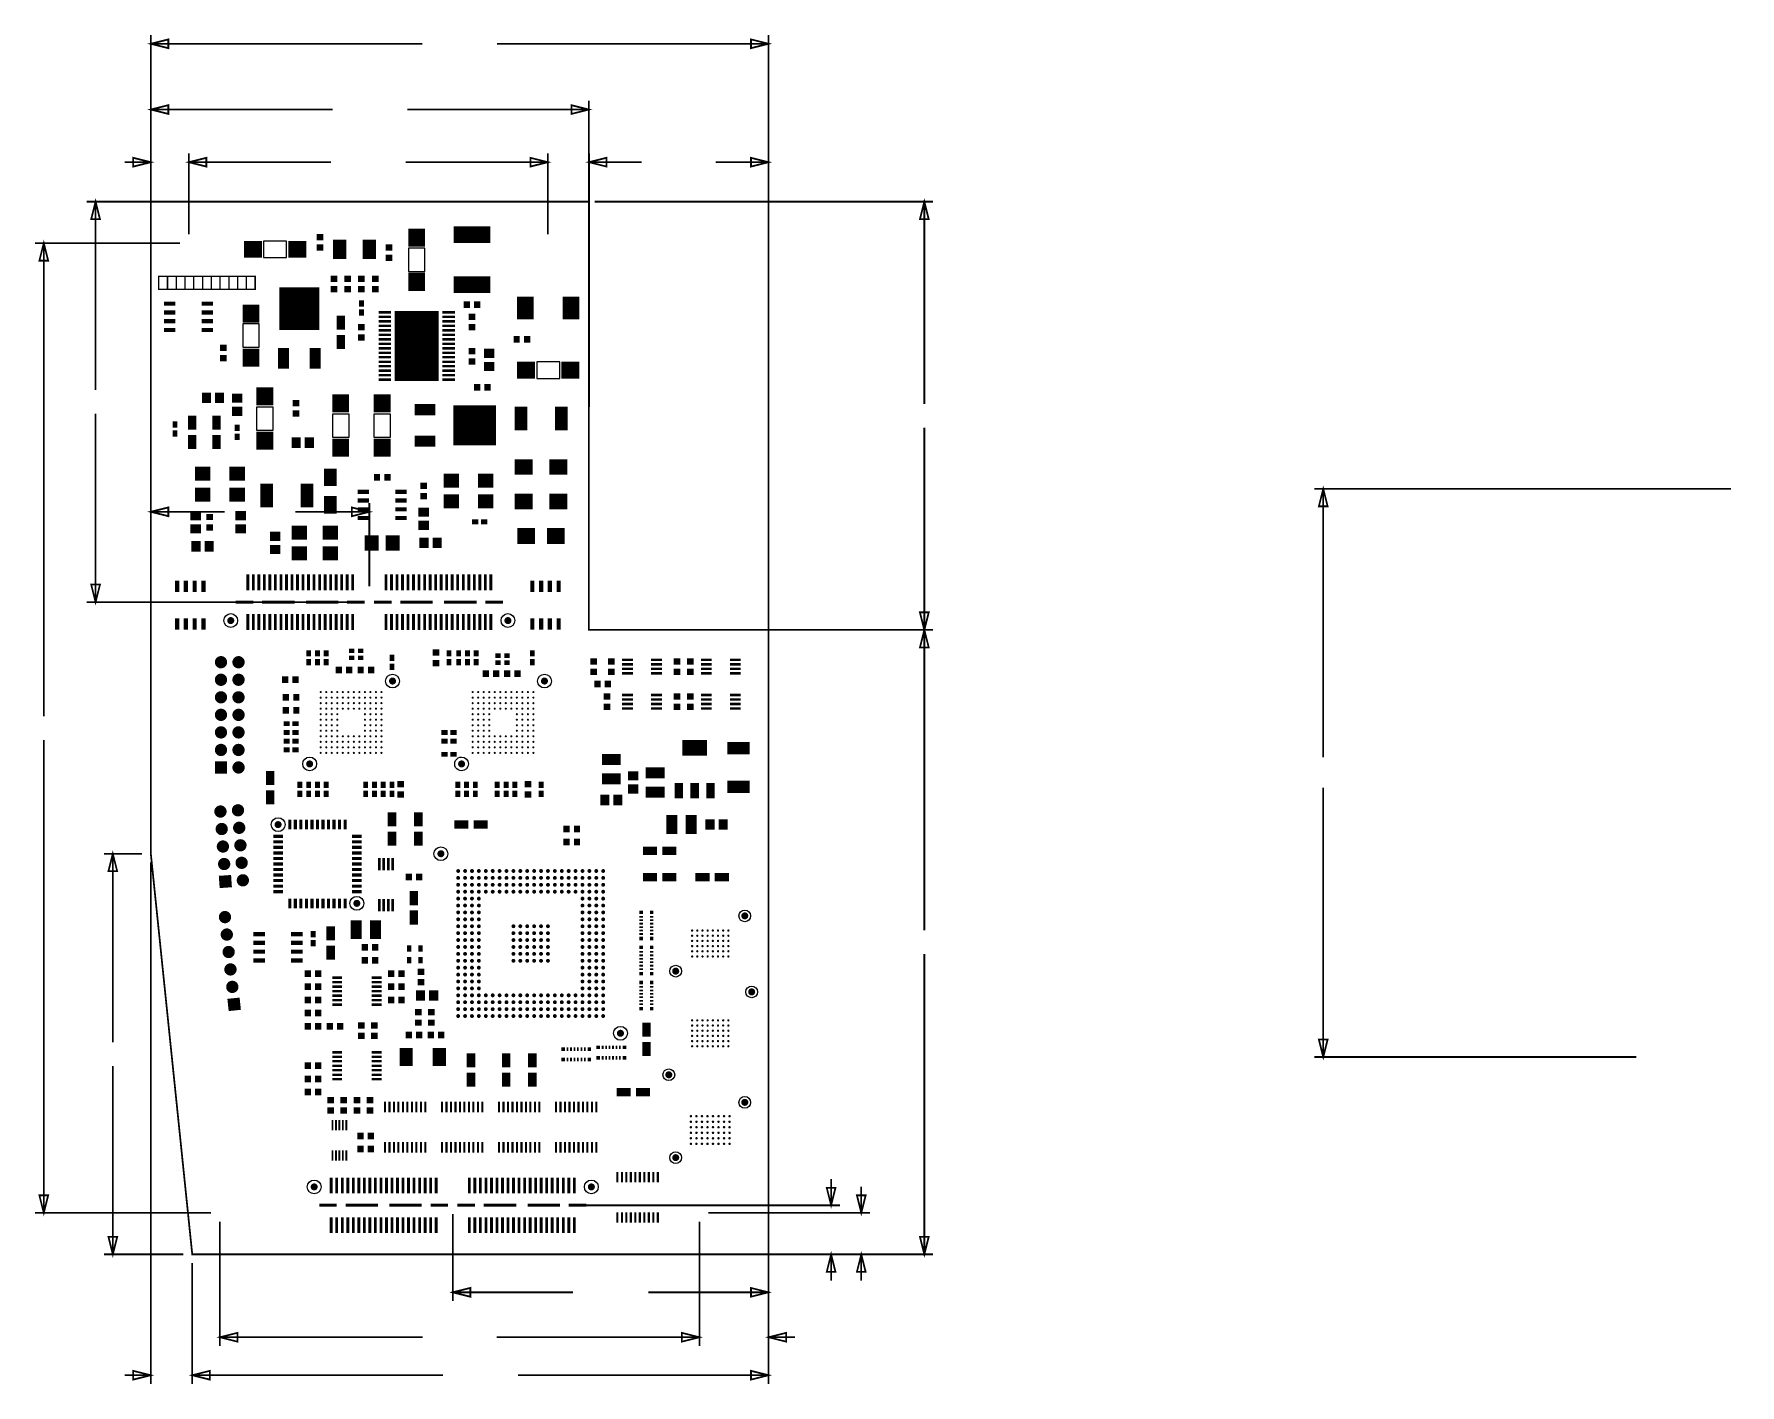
# Model space of a CAD drawing. Extents: x -665 to 9058, y -744 to 6955.
import ezdxf

# ---------------------------------------------------------------- set-up
doc = ezdxf.new("R2010")
doc.units = 0
for name, pattern in [('KEEPOUT_00010110$0', [2, 1, 1]), ('KEEPOUT_00011111$0', [2, 1, 1]), ('TRMIDX_2048', [2, 1, 1]), ('TRMIDX_4096', [2, 1, 1])]:
    doc.linetypes.add(name, pattern=pattern)
for name, color, linetype in [('2D_LINE_10', 5, 'CONTINUOUS'), ('BOARD_OUTLINE_00', 3, 'CONTINUOUS'), ('DIMENSION1_24', 3, 'CONTINUOUS'), ('DIMENSION2_24', 3, 'CONTINUOUS'), ('DIMENSION3_24', 3, 'CONTINUOUS'), ('DIMENSION4_24', 3, 'CONTINUOUS'), ('DIMENSION5_24', 3, 'CONTINUOUS'), ('DIMENSION6_24', 3, 'CONTINUOUS'), ('DIMENSION7_24', 3, 'CONTINUOUS'), ('DRIL_NPLTE_THRU_01', 16, 'CONTINUOUS'), ('DRIL_NPLTE_THRU_02', 171, 'CONTINUOUS'), ('DRIL_NPLTE_THRU_03', 176, 'CONTINUOUS'), ('DRIL_NPLTE_THRU_04', 2, 'CONTINUOUS'), ('DRIL_NPLTE_THRU_05', 3, 'CONTINUOUS'), ('DRIL_NPLTE_THRU_06', 2, 'CONTINUOUS'), ('DRIL_NPLTE_THRU_07', 106, 'CONTINUOUS'), ('DRIL_NPLTE_THRU_08', 5, 'CONTINUOUS'), ('DRIL_NPLTE_THRU_09', 171, 'CONTINUOUS'), ('DRIL_NPLTE_THRU_10', 3, 'CONTINUOUS'), ('DRIL_PLTE_THRU_01', 16, 'CONTINUOUS'), ('DRIL_PLTE_THRU_02', 171, 'CONTINUOUS'), ('DRIL_PLTE_THRU_03', 176, 'CONTINUOUS'), ('DRIL_PLTE_THRU_04', 2, 'CONTINUOUS'), ('DRIL_PLTE_THRU_05', 3, 'CONTINUOUS'), ('DRIL_PLTE_THRU_06', 2, 'CONTINUOUS'), ('DRIL_PLTE_THRU_07', 106, 'CONTINUOUS'), ('DRIL_PLTE_THRU_08', 5, 'CONTINUOUS'), ('DRIL_PLTE_THRU_09', 171, 'CONTINUOUS'), ('DRIL_PLTE_THRU_10', 3, 'CONTINUOUS'), ('DRIL_SYMBOL', 3, 'CONTINUOUS'), ('KEEPOUT_00', 183, 'CONTINUOUS'), ('KEEPOUT_01', 183, 'CONTINUOUS'), ('PADS_BOT', 96, 'CONTINUOUS'), ('PADS_INNER', 1, 'CONTINUOUS'), ('PADS_TOP', 1, 'CONTINUOUS')]:
    doc.layers.add(name, color=color, linetype=linetype)

# ---------------------------------------------------------------- blocks, each defined once
blk = doc.blocks.new('SMOOTH_10')
at = {"const_width": 5}
blk.add_lwpolyline([(-2.5, 0, 1), (2.5, 0, 1)], format="xyb", close=True, dxfattribs=at)
blk = doc.blocks.new('BOARD_35')
at = {"layer": 'BOARD_OUTLINE_00', "const_width": 10}
blk.add_lwpolyline([(500, -9500), (2997.6, -9500), (2997.6, -11940.9), (4021.3, -11940.9), (4021.3, -15500), (736.2, -15500), (500, -13216.5)], close=True, dxfattribs=at)
at = {"layer": 'BOARD_OUTLINE_00'}
for p in [(500, -9500), (2997.6, -9500), (2997.6, -11940.9), (4021.3, -11940.9), (500, -13216.5), (736.2, -15500), (4021.3, -15500)]:
    blk.add_blockref('SMOOTH_10', p, dxfattribs=at)
blk = doc.blocks.new('D_1dfeghi_49')
at = {"layer": 'DIMENSION1_24', "linetype": 'TRMIDX_2048', "const_width": 10}
blk.add_lwpolyline([(0, -708.7), (-150, -708.7)], dxfattribs=at)
at = {"layer": 'DIMENSION2_24', "linetype": 'TRMIDX_2048', "const_width": 10}
blk.add_lwpolyline([(393.7, -708.7), (543.7, -708.7)], dxfattribs=at)
at = {"layer": 'DIMENSION3_24', "linetype": 'TRMIDX_2048', "const_width": 10}
blk.add_lwpolyline([(0, -708.7), (-100, -733.7), (-100, -683.7)], close=True, dxfattribs=at)
at = {"layer": 'DIMENSION4_24', "linetype": 'TRMIDX_2048', "const_width": 10}
blk.add_lwpolyline([(393.7, -708.7), (493.7, -683.7), (493.7, -733.7)], close=True, dxfattribs=at)
at = {"layer": 'DIMENSION5_24', "linetype": 'TRMIDX_2048', "const_width": 10}
blk.add_lwpolyline([(0, -50), (0, -758.7)], dxfattribs=at)
at = {"layer": 'DIMENSION6_24', "linetype": 'TRMIDX_2048', "const_width": 10}
blk.add_lwpolyline([(393.7, 2713.8), (393.7, -758.7)], dxfattribs=at)
at = {"layer": 'DIMENSION7_24', "linetype": 'TRMIDX_2048', "const_width": 1}
for points in [[(393.7, 2763.8), (393.7, 2763.8)], [(0, 0), (0, 0)]]:
    blk.add_lwpolyline(points, dxfattribs=at)
blk = doc.blocks.new('D_2dfeghi_50')
at = {"layer": 'DIMENSION1_24', "linetype": 'TRMIDX_4096', "const_width": 10}
blk.add_lwpolyline([(2289.4, 0), (2289.4, -150)], dxfattribs=at)
at = {"layer": 'DIMENSION2_24', "linetype": 'TRMIDX_4096', "const_width": 10}
blk.add_lwpolyline([(2289.4, 236.2), (2289.4, 386.2)], dxfattribs=at)
at = {"layer": 'DIMENSION3_24', "linetype": 'TRMIDX_4096', "const_width": 10}
blk.add_lwpolyline([(2289.4, 0), (2314.4, -100), (2264.4, -100)], close=True, dxfattribs=at)
at = {"layer": 'DIMENSION4_24', "linetype": 'TRMIDX_4096', "const_width": 10}
blk.add_lwpolyline([(2289.4, 236.2), (2264.4, 336.2), (2314.4, 336.2)], close=True, dxfattribs=at)
at = {"layer": 'DIMENSION5_24', "linetype": 'TRMIDX_4096', "const_width": 10}
blk.add_lwpolyline([(50, 0), (2339.4, 0)], dxfattribs=at)
at = {"layer": 'DIMENSION6_24', "linetype": 'TRMIDX_4096', "const_width": 10}
blk.add_lwpolyline([(1416.9, 236.2), (2339.4, 236.2)], dxfattribs=at)
at = {"layer": 'DIMENSION7_24', "linetype": 'TRMIDX_4096', "const_width": 1}
for points in [[(1366.9, 236.2), (1367, 236.2)], [(0, 0), (0, 0)]]:
    blk.add_lwpolyline(points, dxfattribs=at)
blk = doc.blocks.new('D_1dfeghi_54')
at = {"layer": 'DIMENSION1_24', "linetype": 'TRMIDX_2048', "const_width": 10}
blk.add_lwpolyline([(0, -708.7), (1155.1, -708.7)], dxfattribs=at)
at = {"layer": 'DIMENSION2_24', "linetype": 'TRMIDX_2048', "const_width": 10}
blk.add_lwpolyline([(2733.9, -708.7), (1578.7, -708.7)], dxfattribs=at)
at = {"layer": 'DIMENSION3_24', "linetype": 'TRMIDX_2048', "const_width": 10}
blk.add_lwpolyline([(0, -708.7), (100, -683.7), (100, -733.7)], close=True, dxfattribs=at)
at = {"layer": 'DIMENSION4_24', "linetype": 'TRMIDX_2048', "const_width": 10}
blk.add_lwpolyline([(2733.9, -708.7), (2633.9, -733.7), (2633.9, -683.7)], close=True, dxfattribs=at)
at = {"layer": 'DIMENSION5_24', "linetype": 'TRMIDX_2048', "const_width": 10}
blk.add_lwpolyline([(0, -50), (0, -758.7)], dxfattribs=at)
at = {"layer": 'DIMENSION6_24', "linetype": 'TRMIDX_2048', "const_width": 10}
blk.add_lwpolyline([(2733.9, -50), (2733.9, -758.7)], dxfattribs=at)
at = {"layer": 'DIMENSION7_24', "linetype": 'TRMIDX_2048', "const_width": 1}
for points in [[(0, 0), (0, 0)], [(2733.9, 0), (2733.9, 0)]]:
    blk.add_lwpolyline(points, dxfattribs=at)
blk = doc.blocks.new('D_1dfeghi_55')
at = {"layer": 'DIMENSION1_24', "linetype": 'TRMIDX_2048', "const_width": 10}
blk.add_lwpolyline([(0, -689), (-1428.4, -689)], dxfattribs=at)
at = {"layer": 'DIMENSION2_24', "linetype": 'TRMIDX_2048', "const_width": 10}
blk.add_lwpolyline([(-3285, -689), (-1856.6, -689)], dxfattribs=at)
at = {"layer": 'DIMENSION3_24', "linetype": 'TRMIDX_2048', "const_width": 10}
blk.add_lwpolyline([(0, -689), (-100, -714), (-100, -664)], close=True, dxfattribs=at)
at = {"layer": 'DIMENSION4_24', "linetype": 'TRMIDX_2048', "const_width": 10}
blk.add_lwpolyline([(-3285, -689), (-3185, -664), (-3185, -714)], close=True, dxfattribs=at)
at = {"layer": 'DIMENSION5_24', "linetype": 'TRMIDX_2048', "const_width": 10}
blk.add_lwpolyline([(0, -50), (0, -739)], dxfattribs=at)
at = {"layer": 'DIMENSION6_24', "linetype": 'TRMIDX_2048', "const_width": 10}
blk.add_lwpolyline([(-3285, -50), (-3285, -739)], dxfattribs=at)
at = {"layer": 'DIMENSION7_24', "linetype": 'TRMIDX_2048', "const_width": 1}
for points in [[(-3285, 0), (-3285, 0)], [(0, 0), (0, 0)]]:
    blk.add_lwpolyline(points, dxfattribs=at)
blk = doc.blocks.new('D_2dfeghi_56')
at = {"layer": 'DIMENSION1_24', "linetype": 'TRMIDX_4096', "const_width": 10}
blk.add_lwpolyline([(-452.8, 0), (-452.8, 1074.2)], dxfattribs=at)
at = {"layer": 'DIMENSION2_24', "linetype": 'TRMIDX_4096', "const_width": 10}
blk.add_lwpolyline([(-452.8, 2283.5), (-452.8, 1209.2)], dxfattribs=at)
at = {"layer": 'DIMENSION3_24', "linetype": 'TRMIDX_4096', "const_width": 10}
blk.add_lwpolyline([(-452.8, 0), (-477.8, 100), (-427.8, 100)], close=True, dxfattribs=at)
at = {"layer": 'DIMENSION4_24', "linetype": 'TRMIDX_4096', "const_width": 10}
blk.add_lwpolyline([(-452.8, 2283.5), (-427.8, 2183.5), (-477.8, 2183.5)], close=True, dxfattribs=at)
at = {"layer": 'DIMENSION5_24', "linetype": 'TRMIDX_4096', "const_width": 10}
blk.add_lwpolyline([(-50, 0), (-502.8, 0)], dxfattribs=at)
at = {"layer": 'DIMENSION6_24', "linetype": 'TRMIDX_4096', "const_width": 10}
blk.add_lwpolyline([(-286.2, 2283.5), (-502.8, 2283.5)], dxfattribs=at)
at = {"layer": 'DIMENSION7_24', "linetype": 'TRMIDX_4096', "const_width": 1}
for points in [[(-236.2, 2283.5), (-236.2, 2283.5)], [(0, 0), (0, 0)]]:
    blk.add_lwpolyline(points, dxfattribs=at)
blk = doc.blocks.new('D_2dfeghi_57')
at = {"layer": 'DIMENSION1_24', "linetype": 'TRMIDX_4096', "const_width": 10}
blk.add_lwpolyline([(882, 0), (882, -150)], dxfattribs=at)
at = {"layer": 'DIMENSION2_24', "linetype": 'TRMIDX_4096', "const_width": 10}
blk.add_lwpolyline([(882, 279.5), (882, 429.5)], dxfattribs=at)
at = {"layer": 'DIMENSION3_24', "linetype": 'TRMIDX_4096', "const_width": 10}
blk.add_lwpolyline([(882, 0), (907, -100), (857, -100)], close=True, dxfattribs=at)
at = {"layer": 'DIMENSION4_24', "linetype": 'TRMIDX_4096', "const_width": 10}
blk.add_lwpolyline([(882, 279.5), (857, 379.5), (907, 379.5)], close=True, dxfattribs=at)
at = {"layer": 'DIMENSION5_24', "linetype": 'TRMIDX_4096', "const_width": 10}
blk.add_lwpolyline([(50, 0), (932, 0)], dxfattribs=at)
at = {"layer": 'DIMENSION6_24', "linetype": 'TRMIDX_4096', "const_width": 10}
blk.add_lwpolyline([(-513.3, 279.5), (932, 279.5)], dxfattribs=at)
at = {"layer": 'DIMENSION7_24', "linetype": 'TRMIDX_4096', "const_width": 1}
for points in [[(-563.3, 279.5), (-563.3, 279.5)], [(0, 0), (0, 0)]]:
    blk.add_lwpolyline(points, dxfattribs=at)
blk = doc.blocks.new('D_1dfeghi_58')
at = {"layer": 'DIMENSION1_24', "linetype": 'TRMIDX_2048', "const_width": 10}
blk.add_lwpolyline([(0, -3216.5), (-685.9, -3216.5)], dxfattribs=at)
at = {"layer": 'DIMENSION2_24', "linetype": 'TRMIDX_2048', "const_width": 10}
blk.add_lwpolyline([(-1800, -3216.5), (-1114.1, -3216.5)], dxfattribs=at)
at = {"layer": 'DIMENSION3_24', "linetype": 'TRMIDX_2048', "const_width": 10}
blk.add_lwpolyline([(0, -3216.5), (-100, -3241.5), (-100, -3191.5)], close=True, dxfattribs=at)
at = {"layer": 'DIMENSION4_24', "linetype": 'TRMIDX_2048', "const_width": 10}
blk.add_lwpolyline([(-1800, -3216.5), (-1700, -3191.5), (-1700, -3241.5)], close=True, dxfattribs=at)
at = {"layer": 'DIMENSION5_24', "linetype": 'TRMIDX_2048', "const_width": 10}
blk.add_lwpolyline([(0, -50), (0, -3266.5)], dxfattribs=at)
at = {"layer": 'DIMENSION6_24', "linetype": 'TRMIDX_2048', "const_width": 10}
blk.add_lwpolyline([(-1800, -2770.5), (-1800, -3266.5)], dxfattribs=at)
at = {"layer": 'DIMENSION7_24', "linetype": 'TRMIDX_2048', "const_width": 1}
for points in [[(0, 0), (0, 0)], [(-1800, -2720.5), (-1800, -2720.5)]]:
    blk.add_lwpolyline(points, dxfattribs=at)
blk = doc.blocks.new('D_1dfeghi_59')
at = {"layer": 'DIMENSION1_24', "linetype": 'TRMIDX_2048', "const_width": 10}
blk.add_lwpolyline([(0, -689), (150, -689)], dxfattribs=at)
at = {"layer": 'DIMENSION2_24', "linetype": 'TRMIDX_2048', "const_width": 10}
blk.add_lwpolyline([(-236.2, -689), (-386.2, -689)], dxfattribs=at)
at = {"layer": 'DIMENSION3_24', "linetype": 'TRMIDX_2048', "const_width": 10}
blk.add_lwpolyline([(0, -689), (100, -664), (100, -714)], close=True, dxfattribs=at)
at = {"layer": 'DIMENSION4_24', "linetype": 'TRMIDX_2048', "const_width": 10}
blk.add_lwpolyline([(-236.2, -689), (-336.2, -714), (-336.2, -664)], close=True, dxfattribs=at)
at = {"layer": 'DIMENSION5_24', "linetype": 'TRMIDX_2048', "const_width": 10}
blk.add_lwpolyline([(0, -50), (0, -739)], dxfattribs=at)
at = {"layer": 'DIMENSION6_24', "linetype": 'TRMIDX_2048', "const_width": 10}
blk.add_lwpolyline([(-236.2, 2233.5), (-236.2, -739)], dxfattribs=at)
at = {"layer": 'DIMENSION7_24', "linetype": 'TRMIDX_2048', "const_width": 1}
for points in [[(-236.2, 2283.5), (-236.2, 2283.5)], [(0, 0), (0, 0)]]:
    blk.add_lwpolyline(points, dxfattribs=at)
blk = doc.blocks.new('D_2dfeghi_60')
at = {"layer": 'DIMENSION1_24', "linetype": 'TRMIDX_4096', "const_width": 10}
blk.add_lwpolyline([(888.2, 0), (888.2, 1712)], dxfattribs=at)
at = {"layer": 'DIMENSION2_24', "linetype": 'TRMIDX_4096', "const_width": 10}
blk.add_lwpolyline([(888.2, 3559.1), (888.2, 1847)], dxfattribs=at)
at = {"layer": 'DIMENSION3_24', "linetype": 'TRMIDX_4096', "const_width": 10}
blk.add_lwpolyline([(888.2, 0), (863.2, 100), (913.2, 100)], close=True, dxfattribs=at)
at = {"layer": 'DIMENSION4_24', "linetype": 'TRMIDX_4096', "const_width": 10}
blk.add_lwpolyline([(888.2, 3559.1), (913.2, 3459.1), (863.2, 3459.1)], close=True, dxfattribs=at)
at = {"layer": 'DIMENSION5_24', "linetype": 'TRMIDX_4096', "const_width": 10}
blk.add_lwpolyline([(50, 0), (938.2, 0)], dxfattribs=at)
at = {"layer": 'DIMENSION6_24', "linetype": 'TRMIDX_4096', "const_width": 10}
blk.add_lwpolyline([(50, 3559.1), (938.2, 3559.1)], dxfattribs=at)
at = {"layer": 'DIMENSION7_24', "linetype": 'TRMIDX_4096', "const_width": 1}
for points in [[(0, 3559.1), (0, 3559.1)], [(0, 0), (0, 0)]]:
    blk.add_lwpolyline(points, dxfattribs=at)
blk = doc.blocks.new('D_2dfeghi_61')
at = {"layer": 'DIMENSION1_24', "linetype": 'TRMIDX_4096', "const_width": 10}
blk.add_lwpolyline([(1929.1, 0), (1929.1, 1153)], dxfattribs=at)
at = {"layer": 'DIMENSION2_24', "linetype": 'TRMIDX_4096', "const_width": 10}
blk.add_lwpolyline([(1929.1, 2440.9), (1929.1, 1288)], dxfattribs=at)
at = {"layer": 'DIMENSION3_24', "linetype": 'TRMIDX_4096', "const_width": 10}
blk.add_lwpolyline([(1929.1, 0), (1904.1, 100), (1954.1, 100)], close=True, dxfattribs=at)
at = {"layer": 'DIMENSION4_24', "linetype": 'TRMIDX_4096', "const_width": 10}
blk.add_lwpolyline([(1929.1, 2440.9), (1954.1, 2340.9), (1904.1, 2340.9)], close=True, dxfattribs=at)
at = {"layer": 'DIMENSION5_24', "linetype": 'TRMIDX_4096', "const_width": 10}
blk.add_lwpolyline([(50, 0), (1979.1, 0)], dxfattribs=at)
at = {"layer": 'DIMENSION6_24', "linetype": 'TRMIDX_4096', "const_width": 10}
blk.add_lwpolyline([(50, 2440.9), (1979.1, 2440.9)], dxfattribs=at)
at = {"layer": 'DIMENSION7_24', "linetype": 'TRMIDX_4096', "const_width": 1}
for points in [[(0, 2440.9), (0, 2440.9)], [(0, 0), (0, 0)]]:
    blk.add_lwpolyline(points, dxfattribs=at)
blk = doc.blocks.new('D_2dfeghi_62')
at = {"layer": 'DIMENSION1_24', "linetype": 'TRMIDX_4096', "const_width": 10}
blk.add_lwpolyline([(-1003.9, 0), (-1003.9, 2696.3)], dxfattribs=at)
at = {"layer": 'DIMENSION2_24', "linetype": 'TRMIDX_4096', "const_width": 10}
blk.add_lwpolyline([(-1003.9, 5527.6), (-1003.9, 2831.3)], dxfattribs=at)
at = {"layer": 'DIMENSION3_24', "linetype": 'TRMIDX_4096', "const_width": 10}
blk.add_lwpolyline([(-1003.9, 0), (-1028.9, 100), (-978.9, 100)], close=True, dxfattribs=at)
at = {"layer": 'DIMENSION4_24', "linetype": 'TRMIDX_4096', "const_width": 10}
blk.add_lwpolyline([(-1003.9, 5527.6), (-978.9, 5427.6), (-1028.9, 5427.6)], close=True, dxfattribs=at)
at = {"layer": 'DIMENSION5_24', "linetype": 'TRMIDX_4096', "const_width": 10}
blk.add_lwpolyline([(-50, 0), (-1053.9, 0)], dxfattribs=at)
at = {"layer": 'DIMENSION6_24', "linetype": 'TRMIDX_4096', "const_width": 10}
blk.add_lwpolyline([(-227.2, 5527.6), (-1053.9, 5527.6)], dxfattribs=at)
at = {"layer": 'DIMENSION7_24', "linetype": 'TRMIDX_4096', "const_width": 1}
for points in [[(-177.2, 5527.6), (-177.1, 5527.6)], [(0, 0), (0, 0)]]:
    blk.add_lwpolyline(points, dxfattribs=at)
blk = doc.blocks.new('D_1dfeghi_63')
at = {"layer": 'DIMENSION1_24', "linetype": 'TRMIDX_2048', "const_width": 10}
blk.add_lwpolyline([(0, 90.6), (421.2, 90.6)], dxfattribs=at)
at = {"layer": 'DIMENSION2_24', "linetype": 'TRMIDX_2048', "const_width": 10}
blk.add_lwpolyline([(1245.7, 90.6), (824.4, 90.6)], dxfattribs=at)
at = {"layer": 'DIMENSION3_24', "linetype": 'TRMIDX_2048', "const_width": 10}
blk.add_lwpolyline([(0, 90.6), (100, 115.6), (100, 65.6)], close=True, dxfattribs=at)
at = {"layer": 'DIMENSION4_24', "linetype": 'TRMIDX_2048', "const_width": 10}
blk.add_lwpolyline([(1245.7, 90.6), (1145.7, 65.6), (1145.7, 115.6)], close=True, dxfattribs=at)
at = {"layer": 'DIMENSION5_24', "linetype": 'TRMIDX_2048', "const_width": 10}
blk.add_lwpolyline([(0, 50), (0, 140.6)], dxfattribs=at)
at = {"layer": 'DIMENSION6_24', "linetype": 'TRMIDX_2048', "const_width": 10}
blk.add_lwpolyline([(1245.7, -335), (1245.7, 140.6)], dxfattribs=at)
at = {"layer": 'DIMENSION7_24', "linetype": 'TRMIDX_2048', "const_width": 1}
for points in [[(0, 0), (0, 0)], [(1245.7, -385), (1245.7, -385)]]:
    blk.add_lwpolyline(points, dxfattribs=at)
blk = doc.blocks.new('D_2dfeghi_64')
at = {"layer": 'DIMENSION1_24', "linetype": 'TRMIDX_4096', "const_width": 10}
blk.add_lwpolyline([(-1560.6, 0), (-1560.6, 1073.8)], dxfattribs=at)
at = {"layer": 'DIMENSION2_24', "linetype": 'TRMIDX_4096', "const_width": 10}
blk.add_lwpolyline([(-1560.6, 2282.7), (-1560.6, 1208.8)], dxfattribs=at)
at = {"layer": 'DIMENSION3_24', "linetype": 'TRMIDX_4096', "const_width": 10}
blk.add_lwpolyline([(-1560.6, 0), (-1585.6, 100), (-1535.6, 100)], close=True, dxfattribs=at)
at = {"layer": 'DIMENSION4_24', "linetype": 'TRMIDX_4096', "const_width": 10}
blk.add_lwpolyline([(-1560.6, 2282.7), (-1535.6, 2182.7), (-1585.6, 2182.7)], close=True, dxfattribs=at)
at = {"layer": 'DIMENSION5_24', "linetype": 'TRMIDX_4096', "const_width": 10}
blk.add_lwpolyline([(-50, 0), (-1610.6, 0)], dxfattribs=at)
at = {"layer": 'DIMENSION6_24', "linetype": 'TRMIDX_4096', "const_width": 10}
blk.add_lwpolyline([(-55.5, 2282.7), (-1610.6, 2282.7)], dxfattribs=at)
at = {"layer": 'DIMENSION7_24', "linetype": 'TRMIDX_4096', "const_width": 1}
for points in [[(-5.5, 2282.7), (-5.5, 2282.7)], [(0, 0), (0, 0)]]:
    blk.add_lwpolyline(points, dxfattribs=at)
blk = doc.blocks.new('D_1dfeghi_69')
at = {"layer": 'DIMENSION1_24', "linetype": 'TRMIDX_2048', "const_width": 10}
blk.add_lwpolyline([(0, 2083.3), (-150, 2083.3)], dxfattribs=at)
at = {"layer": 'DIMENSION2_24', "linetype": 'TRMIDX_2048', "const_width": 10}
blk.add_lwpolyline([(216.5, 2083.3), (366.5, 2083.3)], dxfattribs=at)
at = {"layer": 'DIMENSION3_24', "linetype": 'TRMIDX_2048', "const_width": 10}
blk.add_lwpolyline([(0, 2083.3), (-100, 2058.3), (-100, 2108.3)], close=True, dxfattribs=at)
at = {"layer": 'DIMENSION4_24', "linetype": 'TRMIDX_2048', "const_width": 10}
blk.add_lwpolyline([(216.5, 2083.3), (316.5, 2108.3), (316.5, 2058.3)], close=True, dxfattribs=at)
at = {"layer": 'DIMENSION5_24', "linetype": 'TRMIDX_2048', "const_width": 10}
blk.add_lwpolyline([(0, 50), (0, 2133.3)], dxfattribs=at)
at = {"layer": 'DIMENSION6_24', "linetype": 'TRMIDX_2048', "const_width": 10}
blk.add_lwpolyline([(216.5, 1672), (216.5, 2133.3)], dxfattribs=at)
at = {"layer": 'DIMENSION7_24', "linetype": 'TRMIDX_2048', "const_width": 1}
for points in [[(216.5, 1622), (216.6, 1622)], [(0, 0), (0, 0)]]:
    blk.add_lwpolyline(points, dxfattribs=at)
blk = doc.blocks.new('D_1dfeghi_70')
at = {"layer": 'DIMENSION1_24', "linetype": 'TRMIDX_2048', "const_width": 10}
blk.add_lwpolyline([(0, 461.2), (810.7, 461.2)], dxfattribs=at)
at = {"layer": 'DIMENSION2_24', "linetype": 'TRMIDX_2048', "const_width": 10}
blk.add_lwpolyline([(2047.2, 461.2), (1236.6, 461.2)], dxfattribs=at)
at = {"layer": 'DIMENSION3_24', "linetype": 'TRMIDX_2048', "const_width": 10}
blk.add_lwpolyline([(0, 461.2), (100, 486.2), (100, 436.2)], close=True, dxfattribs=at)
at = {"layer": 'DIMENSION4_24', "linetype": 'TRMIDX_2048', "const_width": 10}
blk.add_lwpolyline([(2047.2, 461.2), (1947.2, 436.2), (1947.2, 486.2)], close=True, dxfattribs=at)
at = {"layer": 'DIMENSION5_24', "linetype": 'TRMIDX_2048', "const_width": 10}
blk.add_lwpolyline([(0, 50), (0, 511.2)], dxfattribs=at)
at = {"layer": 'DIMENSION6_24', "linetype": 'TRMIDX_2048', "const_width": 10}
blk.add_lwpolyline([(2047.2, 50), (2047.2, 511.2)], dxfattribs=at)
at = {"layer": 'DIMENSION7_24', "linetype": 'TRMIDX_2048', "const_width": 1}
for points in [[(0, 0), (0, 0)], [(2047.2, 0), (2047.3, 0)]]:
    blk.add_lwpolyline(points, dxfattribs=at)
blk = doc.blocks.new('D_1dfeghi_71')
at = {"layer": 'DIMENSION1_24', "linetype": 'TRMIDX_2048', "const_width": 10}
blk.add_lwpolyline([(0, 461.2), (-150, 461.2)], dxfattribs=at)
at = {"layer": 'DIMENSION2_24', "linetype": 'TRMIDX_2048', "const_width": 10}
blk.add_lwpolyline([(233.9, 461.2), (383.9, 461.2)], dxfattribs=at)
at = {"layer": 'DIMENSION3_24', "linetype": 'TRMIDX_2048', "const_width": 10}
blk.add_lwpolyline([(0, 461.2), (-100, 436.2), (-100, 486.2)], close=True, dxfattribs=at)
at = {"layer": 'DIMENSION4_24', "linetype": 'TRMIDX_2048', "const_width": 10}
blk.add_lwpolyline([(233.9, 461.2), (333.9, 486.2), (333.9, 436.2)], close=True, dxfattribs=at)
at = {"layer": 'DIMENSION5_24', "linetype": 'TRMIDX_2048', "const_width": 10}
blk.add_lwpolyline([(0, 50), (0, 511.2)], dxfattribs=at)
at = {"layer": 'DIMENSION6_24', "linetype": 'TRMIDX_2048', "const_width": 10}
blk.add_lwpolyline([(233.9, -934.3), (233.9, 511.2)], dxfattribs=at)
at = {"layer": 'DIMENSION7_24', "linetype": 'TRMIDX_2048', "const_width": 1}
for points in [[(0, 0), (0, 0)], [(233.9, -984.3), (233.9, -984.3)]]:
    blk.add_lwpolyline(points, dxfattribs=at)
blk = doc.blocks.new('D_1dfeghi_72')
at = {"layer": 'DIMENSION1_24', "linetype": 'TRMIDX_2048', "const_width": 10}
blk.add_lwpolyline([(0, 2665.9), (301.1, 2665.9)], dxfattribs=at)
at = {"layer": 'DIMENSION2_24', "linetype": 'TRMIDX_2048', "const_width": 10}
blk.add_lwpolyline([(1023.6, 2665.9), (722.5, 2665.9)], dxfattribs=at)
at = {"layer": 'DIMENSION3_24', "linetype": 'TRMIDX_2048', "const_width": 10}
blk.add_lwpolyline([(0, 2665.9), (100, 2690.9), (100, 2640.9)], close=True, dxfattribs=at)
at = {"layer": 'DIMENSION4_24', "linetype": 'TRMIDX_2048', "const_width": 10}
blk.add_lwpolyline([(1023.6, 2665.9), (923.6, 2640.9), (923.6, 2690.9)], close=True, dxfattribs=at)
at = {"layer": 'DIMENSION5_24', "linetype": 'TRMIDX_2048', "const_width": 10}
blk.add_lwpolyline([(0, 50), (0, 2715.9)], dxfattribs=at)
at = {"layer": 'DIMENSION6_24', "linetype": 'TRMIDX_2048', "const_width": 10}
blk.add_lwpolyline([(1023.6, 50), (1023.6, 2715.9)], dxfattribs=at)
at = {"layer": 'DIMENSION7_24', "linetype": 'TRMIDX_2048', "const_width": 1}
for points in [[(0, 0), (0, 0)], [(1023.6, 0), (1023.6, 0)]]:
    blk.add_lwpolyline(points, dxfattribs=at)
blk = doc.blocks.new('D_1dfeghi_73')
at = {"layer": 'DIMENSION1_24', "linetype": 'TRMIDX_2048', "const_width": 10}
blk.add_lwpolyline([(0, 525), (1035.9, 525)], dxfattribs=at)
at = {"layer": 'DIMENSION2_24', "linetype": 'TRMIDX_2048', "const_width": 10}
blk.add_lwpolyline([(2497.6, 525), (1461.8, 525)], dxfattribs=at)
at = {"layer": 'DIMENSION3_24', "linetype": 'TRMIDX_2048', "const_width": 10}
blk.add_lwpolyline([(0, 525), (100, 550), (100, 500)], close=True, dxfattribs=at)
at = {"layer": 'DIMENSION4_24', "linetype": 'TRMIDX_2048', "const_width": 10}
blk.add_lwpolyline([(2497.6, 525), (2397.6, 500), (2397.6, 550)], close=True, dxfattribs=at)
at = {"layer": 'DIMENSION5_24', "linetype": 'TRMIDX_2048', "const_width": 10}
blk.add_lwpolyline([(0, 50), (0, 575)], dxfattribs=at)
at = {"layer": 'DIMENSION6_24', "linetype": 'TRMIDX_2048', "const_width": 10}
blk.add_lwpolyline([(2497.6, 50), (2497.6, 575)], dxfattribs=at)
at = {"layer": 'DIMENSION7_24', "linetype": 'TRMIDX_2048', "const_width": 1}
for points in [[(0, 0), (0, 0)], [(2497.6, 0), (2497.7, 0)]]:
    blk.add_lwpolyline(points, dxfattribs=at)
blk = doc.blocks.new('D_1dfeghi_74')
at = {"layer": 'DIMENSION1_24', "linetype": 'TRMIDX_2048', "const_width": 10}
blk.add_lwpolyline([(0, 2758.3), (1547.7, 2758.3)], dxfattribs=at)
at = {"layer": 'DIMENSION2_24', "linetype": 'TRMIDX_2048', "const_width": 10}
blk.add_lwpolyline([(3521.3, 2758.3), (1973.6, 2758.3)], dxfattribs=at)
at = {"layer": 'DIMENSION3_24', "linetype": 'TRMIDX_2048', "const_width": 10}
blk.add_lwpolyline([(0, 2758.3), (100, 2783.3), (100, 2733.3)], close=True, dxfattribs=at)
at = {"layer": 'DIMENSION4_24', "linetype": 'TRMIDX_2048', "const_width": 10}
blk.add_lwpolyline([(3521.3, 2758.3), (3421.3, 2733.3), (3421.3, 2783.3)], close=True, dxfattribs=at)
at = {"layer": 'DIMENSION5_24', "linetype": 'TRMIDX_2048', "const_width": 10}
blk.add_lwpolyline([(0, 50), (0, 2808.3)], dxfattribs=at)
at = {"layer": 'DIMENSION6_24', "linetype": 'TRMIDX_2048', "const_width": 10}
blk.add_lwpolyline([(3521.3, -2312.2), (3521.3, 2808.3)], dxfattribs=at)
at = {"layer": 'DIMENSION7_24', "linetype": 'TRMIDX_2048', "const_width": 1}
for points in [[(0, 0), (0, 0)], [(3521.3, -2362.2), (3521.3, -2362.2)]]:
    blk.add_lwpolyline(points, dxfattribs=at)
blk = doc.blocks.new('D_2dfeghi_238')
at = {"layer": 'DIMENSION1_24', "linetype": 'TRMIDX_4096', "const_width": 10}
blk.add_lwpolyline([(-2376.5, -2094.4), (-2376.5, -559.4)], dxfattribs=at)
at = {"layer": 'DIMENSION2_24', "linetype": 'TRMIDX_4096', "const_width": 10}
blk.add_lwpolyline([(-2376.5, 1144), (-2376.5, -386.9)], dxfattribs=at)
at = {"layer": 'DIMENSION3_24', "linetype": 'TRMIDX_4096', "const_width": 10}
blk.add_lwpolyline([(-2376.5, -2094.4), (-2401.5, -1994.4), (-2351.5, -1994.4)], close=True, dxfattribs=at)
at = {"layer": 'DIMENSION4_24', "linetype": 'TRMIDX_4096', "const_width": 10}
blk.add_lwpolyline([(-2376.5, 1144), (-2351.5, 1044), (-2401.5, 1044)], close=True, dxfattribs=at)
at = {"layer": 'DIMENSION5_24', "linetype": 'TRMIDX_4096', "const_width": 10}
blk.add_lwpolyline([(-592.6, -2094.4), (-2426.5, -2094.4)], dxfattribs=at)
at = {"layer": 'DIMENSION6_24', "linetype": 'TRMIDX_4096', "const_width": 10}
blk.add_lwpolyline([(-52, 1144), (-2426.5, 1144)], dxfattribs=at)
at = {"layer": 'DIMENSION7_24', "linetype": 'TRMIDX_4096', "const_width": 1}
for points in [[(-2, 1144), (-2, 1144)], [(-542.6, -2094.4), (-542.6, -2094.4)]]:
    blk.add_lwpolyline(points, dxfattribs=at)
blk = doc.blocks.new('SMOOTH_8')
at = {"const_width": 4}
blk.add_lwpolyline([(-2, 0, 1), (2, 0, 1)], format="xyb", close=True, dxfattribs=at)
blk = doc.blocks.new('DRAWING_500')
at = {"layer": '2D_LINE_10', "const_width": 8}
blk.add_lwpolyline([(0, 0), (0, -75)], dxfattribs=at)
at = {"layer": '2D_LINE_10'}
for p in [(0, 0), (0, -75)]:
    blk.add_blockref('SMOOTH_8', p, dxfattribs=at)
blk = doc.blocks.new('DRAWING_501')
at = {"layer": '2D_LINE_10', "const_width": 8}
blk.add_lwpolyline([(0, 0), (0, -75)], dxfattribs=at)
at = {"layer": '2D_LINE_10'}
for p in [(0, 0), (0, -75)]:
    blk.add_blockref('SMOOTH_8', p, dxfattribs=at)
blk = doc.blocks.new('DRAWING_502')
at = {"layer": '2D_LINE_10', "const_width": 8}
blk.add_lwpolyline([(0, 0), (0, -75)], dxfattribs=at)
at = {"layer": '2D_LINE_10'}
for p in [(0, 0), (0, -75)]:
    blk.add_blockref('SMOOTH_8', p, dxfattribs=at)
blk = doc.blocks.new('DRAWING_503')
at = {"layer": '2D_LINE_10', "const_width": 8}
blk.add_lwpolyline([(0, 0), (0, -75)], dxfattribs=at)
at = {"layer": '2D_LINE_10'}
for p in [(0, 0), (0, -75)]:
    blk.add_blockref('SMOOTH_8', p, dxfattribs=at)
blk = doc.blocks.new('DRAWING_504')
at = {"layer": '2D_LINE_10', "const_width": 8}
blk.add_lwpolyline([(0, 0), (0, -75)], dxfattribs=at)
at = {"layer": '2D_LINE_10'}
for p in [(0, 0), (0, -75)]:
    blk.add_blockref('SMOOTH_8', p, dxfattribs=at)
blk = doc.blocks.new('DRAWING_505')
at = {"layer": '2D_LINE_10', "const_width": 8}
blk.add_lwpolyline([(0, 0), (0, -75)], dxfattribs=at)
at = {"layer": '2D_LINE_10'}
for p in [(0, 0), (0, -75)]:
    blk.add_blockref('SMOOTH_8', p, dxfattribs=at)
blk = doc.blocks.new('DRAWING_506')
at = {"layer": '2D_LINE_10', "const_width": 8}
blk.add_lwpolyline([(0, 0), (0, -75)], dxfattribs=at)
at = {"layer": '2D_LINE_10'}
for p in [(0, 0), (0, -75)]:
    blk.add_blockref('SMOOTH_8', p, dxfattribs=at)
blk = doc.blocks.new('DRAWING_507')
at = {"layer": '2D_LINE_10', "const_width": 8}
blk.add_lwpolyline([(0, 0), (0, -75)], dxfattribs=at)
at = {"layer": '2D_LINE_10'}
for p in [(0, 0), (0, -75)]:
    blk.add_blockref('SMOOTH_8', p, dxfattribs=at)
blk = doc.blocks.new('DRAWING_508')
at = {"layer": '2D_LINE_10', "const_width": 8}
blk.add_lwpolyline([(0, 0), (0, -75)], dxfattribs=at)
at = {"layer": '2D_LINE_10'}
for p in [(0, 0), (0, -75)]:
    blk.add_blockref('SMOOTH_8', p, dxfattribs=at)
blk = doc.blocks.new('DRAWING_509')
at = {"layer": '2D_LINE_10', "const_width": 8}
blk.add_lwpolyline([(0, 0), (0, -75)], dxfattribs=at)
at = {"layer": '2D_LINE_10'}
for p in [(0, 0), (0, -75)]:
    blk.add_blockref('SMOOTH_8', p, dxfattribs=at)
blk = doc.blocks.new('DRAWING_510')
at = {"layer": '2D_LINE_10', "const_width": 8}
blk.add_lwpolyline([(75, 0), (-475, 0), (-475, -75), (75, -75)], close=True, dxfattribs=at)
at = {"layer": '2D_LINE_10'}
for p in [(-475, 0), (75, 0), (-475, -75), (75, -75)]:
    blk.add_blockref('SMOOTH_8', p, dxfattribs=at)
blk = doc.blocks.new('PART_BODY_BOT_1')
at = {"layer": 'KEEPOUT_01', "linetype": 'KEEPOUT_00011111$0'}
for points in [[(551.2, 511.8, 1), (472.4, 511.8, 1)], [(-472.4, -511.8, 1), (-551.2, -511.8, 1)]]:
    blk.add_lwpolyline(points, format="xyb", close=True, dxfattribs=at)
blk = doc.blocks.new('DRIL_HOLE_0')
blk.add_lwpolyline([(0, 0, 1), (0, 0, 1)], format="xyb", close=True)
blk = doc.blocks.new('PAD_0')
blk.add_lwpolyline([(0, 0, 1), (0, 0, 1)], format="xyb", close=True)
blk = doc.blocks.new('PAD_1')
at = {"const_width": 11}
blk.add_lwpolyline([(0, -5.5, 1), (0, 5.5, 1)], format="xyb", close=True, dxfattribs=at)
blk = doc.blocks.new('STK_BOT_4')
at = {"layer": 'DRIL_NPLTE_THRU_01'}
blk.add_blockref('DRIL_HOLE_0', (0, 0), dxfattribs=at)
at = {"layer": 'DRIL_NPLTE_THRU_02'}
blk.add_blockref('DRIL_HOLE_0', (0, 0), dxfattribs=at)
at = {"layer": 'DRIL_NPLTE_THRU_03'}
blk.add_blockref('DRIL_HOLE_0', (0, 0), dxfattribs=at)
at = {"layer": 'DRIL_NPLTE_THRU_04'}
blk.add_blockref('DRIL_HOLE_0', (0, 0), dxfattribs=at)
at = {"layer": 'DRIL_NPLTE_THRU_05'}
blk.add_blockref('DRIL_HOLE_0', (0, 0), dxfattribs=at)
at = {"layer": 'DRIL_NPLTE_THRU_06'}
blk.add_blockref('DRIL_HOLE_0', (0, 0), dxfattribs=at)
at = {"layer": 'DRIL_NPLTE_THRU_07'}
blk.add_blockref('DRIL_HOLE_0', (0, 0), dxfattribs=at)
at = {"layer": 'DRIL_NPLTE_THRU_08'}
blk.add_blockref('DRIL_HOLE_0', (0, 0), dxfattribs=at)
at = {"layer": 'DRIL_NPLTE_THRU_09'}
blk.add_blockref('DRIL_HOLE_0', (0, 0), dxfattribs=at)
at = {"layer": 'DRIL_NPLTE_THRU_10'}
blk.add_blockref('DRIL_HOLE_0', (0, 0), dxfattribs=at)
at = {"layer": 'PADS_BOT'}
blk.add_blockref('PAD_1', (0, 0), dxfattribs=at)
at = {"layer": 'PADS_INNER'}
blk.add_blockref('PAD_0', (0, 0), dxfattribs=at)
at = {"layer": 'PADS_TOP'}
blk.add_blockref('PAD_0', (0, 0), dxfattribs=at)
blk = doc.blocks.new('PAD_3')
at = {"const_width": 20}
blk.add_lwpolyline([(0, -10, 1), (0, 10, 1)], format="xyb", close=True, dxfattribs=at)
blk = doc.blocks.new('STK_BOT_5')
at = {"layer": 'DRIL_NPLTE_THRU_01'}
blk.add_blockref('DRIL_HOLE_0', (0, 0), dxfattribs=at)
at = {"layer": 'DRIL_NPLTE_THRU_02'}
blk.add_blockref('DRIL_HOLE_0', (0, 0), dxfattribs=at)
at = {"layer": 'DRIL_NPLTE_THRU_03'}
blk.add_blockref('DRIL_HOLE_0', (0, 0), dxfattribs=at)
at = {"layer": 'DRIL_NPLTE_THRU_04'}
blk.add_blockref('DRIL_HOLE_0', (0, 0), dxfattribs=at)
at = {"layer": 'DRIL_NPLTE_THRU_05'}
blk.add_blockref('DRIL_HOLE_0', (0, 0), dxfattribs=at)
at = {"layer": 'DRIL_NPLTE_THRU_06'}
blk.add_blockref('DRIL_HOLE_0', (0, 0), dxfattribs=at)
at = {"layer": 'DRIL_NPLTE_THRU_07'}
blk.add_blockref('DRIL_HOLE_0', (0, 0), dxfattribs=at)
at = {"layer": 'DRIL_NPLTE_THRU_08'}
blk.add_blockref('DRIL_HOLE_0', (0, 0), dxfattribs=at)
at = {"layer": 'DRIL_NPLTE_THRU_09'}
blk.add_blockref('DRIL_HOLE_0', (0, 0), dxfattribs=at)
at = {"layer": 'DRIL_NPLTE_THRU_10'}
blk.add_blockref('DRIL_HOLE_0', (0, 0), dxfattribs=at)
at = {"layer": 'PADS_BOT'}
blk.add_blockref('PAD_3', (0, 0), dxfattribs=at)
at = {"layer": 'PADS_INNER'}
blk.add_blockref('PAD_0', (0, 0), dxfattribs=at)
at = {"layer": 'PADS_TOP'}
blk.add_blockref('PAD_0', (0, 0), dxfattribs=at)
blk = doc.blocks.new('SYM_BOT_7')
for name, p in [('PART_BODY_BOT_1', (0, 0)), ('STK_BOT_5', (511.8, 511.8)), ('STK_BOT_4', (-413.4, 413.4)), ('STK_BOT_4', (-374, 413.4)), ('STK_BOT_4', (-334.6, 413.4)), ('STK_BOT_4', (-295.3, 413.4)), ('STK_BOT_4', (-255.9, 413.4)), ('STK_BOT_4', (-216.5, 413.4)), ('STK_BOT_4', (-177.2, 413.4)), ('STK_BOT_4', (-137.8, 413.4)), ('STK_BOT_4', (-98.4, 413.4)), ('STK_BOT_4', (-59.1, 413.4)), ('STK_BOT_4', (-19.7, 413.4)), ('STK_BOT_4', (19.7, 413.4)), ('STK_BOT_4', (59.1, 413.4)), ('STK_BOT_4', (98.4, 413.4)), ('STK_BOT_4', (137.8, 413.4)), ('STK_BOT_4', (177.2, 413.4)), ('STK_BOT_4', (216.5, 413.4)), ('STK_BOT_4', (255.9, 413.4)), ('STK_BOT_4', (295.3, 413.4)), ('STK_BOT_4', (334.6, 413.4)), ('STK_BOT_4', (374, 413.4)), ('STK_BOT_4', (413.4, 413.4)), ('STK_BOT_4', (-413.4, 374)), ('STK_BOT_4', (-413.4, 334.6)), ('STK_BOT_4', (-413.4, 295.3)), ('STK_BOT_4', (-374, 374)), ('STK_BOT_4', (-374, 334.6)), ('STK_BOT_4', (-374, 295.3)), ('STK_BOT_4', (-334.6, 374)), ('STK_BOT_4', (-334.6, 334.6)), ('STK_BOT_4', (-334.6, 295.3)), ('STK_BOT_4', (-295.3, 374)), ('STK_BOT_4', (-295.3, 334.6)), ('STK_BOT_4', (-295.3, 295.3)), ('STK_BOT_4', (-255.9, 374)), ('STK_BOT_4', (-255.9, 334.6)), ('STK_BOT_4', (-255.9, 295.3)), ('STK_BOT_4', (-216.5, 374)), ('STK_BOT_4', (-216.5, 334.6)), ('STK_BOT_4', (-216.5, 295.3)), ('STK_BOT_4', (-177.2, 374)), ('STK_BOT_4', (-177.2, 334.6)), ('STK_BOT_4', (-177.2, 295.3)), ('STK_BOT_4', (-137.8, 374)), ('STK_BOT_4', (-137.8, 334.6)), ('STK_BOT_4', (-137.8, 295.3)), ('STK_BOT_4', (-98.4, 374)), ('STK_BOT_4', (-98.4, 334.6)), ('STK_BOT_4', (-98.4, 295.3)), ('STK_BOT_4', (-59.1, 374)), ('STK_BOT_4', (-59.1, 334.6)), ('STK_BOT_4', (-59.1, 295.3)), ('STK_BOT_4', (-19.7, 374)), ('STK_BOT_4', (-19.7, 334.6)), ('STK_BOT_4', (-19.7, 295.3)), ('STK_BOT_4', (19.7, 374)), ('STK_BOT_4', (19.7, 334.6)), ('STK_BOT_4', (19.7, 295.3)), ('STK_BOT_4', (59.1, 374)), ('STK_BOT_4', (59.1, 334.6)), ('STK_BOT_4', (59.1, 295.3)), ('STK_BOT_4', (98.4, 374)), ('STK_BOT_4', (98.4, 334.6)), ('STK_BOT_4', (98.4, 295.3)), ('STK_BOT_4', (137.8, 374)), ('STK_BOT_4', (137.8, 334.6)), ('STK_BOT_4', (137.8, 295.3)), ('STK_BOT_4', (177.2, 374)), ('STK_BOT_4', (177.2, 334.6)), ('STK_BOT_4', (177.2, 295.3)), ('STK_BOT_4', (216.5, 374)), ('STK_BOT_4', (216.5, 334.6)), ('STK_BOT_4', (216.5, 295.3)), ('STK_BOT_4', (255.9, 374)), ('STK_BOT_4', (255.9, 334.6)), ('STK_BOT_4', (255.9, 295.3)), ('STK_BOT_4', (295.3, 374)), ('STK_BOT_4', (295.3, 334.6)), ('STK_BOT_4', (295.3, 295.3)), ('STK_BOT_4', (334.6, 374)), ('STK_BOT_4', (334.6, 334.6)), ('STK_BOT_4', (334.6, 295.3)), ('STK_BOT_4', (374, 374)), ('STK_BOT_4', (374, 334.6)), ('STK_BOT_4', (374, 295.3)), ('STK_BOT_4', (413.4, 374)), ('STK_BOT_4', (413.4, 334.6)), ('STK_BOT_4', (413.4, 295.3)), ('STK_BOT_4', (-413.4, 255.9)), ('STK_BOT_4', (-413.4, 216.5)), ('STK_BOT_4', (-374, 255.9)), ('STK_BOT_4', (-374, 216.5)), ('STK_BOT_4', (-334.6, 255.9)), ('STK_BOT_4', (-334.6, 216.5)), ('STK_BOT_4', (-295.3, 255.9)), ('STK_BOT_4', (-295.3, 216.5)), ('STK_BOT_4', (295.3, 255.9)), ('STK_BOT_4', (295.3, 216.5)), ('STK_BOT_4', (334.6, 255.9)), ('STK_BOT_4', (334.6, 216.5)), ('STK_BOT_4', (374, 255.9)), ('STK_BOT_4', (374, 216.5)), ('STK_BOT_4', (413.4, 255.9)), ('STK_BOT_4', (413.4, 216.5)), ('STK_BOT_4', (-413.4, 177.2)), ('STK_BOT_4', (-413.4, 137.8)), ('STK_BOT_4', (-413.4, 98.4)), ('STK_BOT_4', (-374, 177.2)), ('STK_BOT_4', (-374, 137.8)), ('STK_BOT_4', (-374, 98.4)), ('STK_BOT_4', (-334.6, 177.2)), ('STK_BOT_4', (-334.6, 137.8)), ('STK_BOT_4', (-334.6, 98.4)), ('STK_BOT_4', (-295.3, 177.2)), ('STK_BOT_4', (-295.3, 137.8)), ('STK_BOT_4', (-295.3, 98.4)), ('STK_BOT_4', (-98.4, 98.4)), ('STK_BOT_4', (-59.1, 98.4)), ('STK_BOT_4', (-19.7, 98.4)), ('STK_BOT_4', (19.7, 98.4)), ('STK_BOT_4', (59.1, 98.4)), ('STK_BOT_4', (98.4, 98.4)), ('STK_BOT_4', (295.3, 177.2)), ('STK_BOT_4', (295.3, 137.8)), ('STK_BOT_4', (295.3, 98.4)), ('STK_BOT_4', (334.6, 177.2)), ('STK_BOT_4', (334.6, 137.8)), ('STK_BOT_4', (334.6, 98.4)), ('STK_BOT_4', (374, 177.2)), ('STK_BOT_4', (374, 137.8)), ('STK_BOT_4', (374, 98.4)), ('STK_BOT_4', (413.4, 177.2)), ('STK_BOT_4', (413.4, 137.8)), ('STK_BOT_4', (413.4, 98.4)), ('STK_BOT_4', (-413.4, 59.1)), ('STK_BOT_4', (-413.4, 19.7)), ('STK_BOT_4', (-374, 59.1)), ('STK_BOT_4', (-374, 19.7)), ('STK_BOT_4', (-334.6, 59.1)), ('STK_BOT_4', (-334.6, 19.7)), ('STK_BOT_4', (-295.3, 59.1)), ('STK_BOT_4', (-295.3, 19.7)), ('STK_BOT_4', (-98.4, 59.1)), ('STK_BOT_4', (-98.4, 19.7)), ('STK_BOT_4', (-59.1, 59.1)), ('STK_BOT_4', (-59.1, 19.7)), ('STK_BOT_4', (-19.7, 59.1)), ('STK_BOT_4', (-19.7, 19.7)), ('STK_BOT_4', (19.7, 59.1)), ('STK_BOT_4', (19.7, 19.7)), ('STK_BOT_4', (59.1, 59.1)), ('STK_BOT_4', (59.1, 19.7)), ('STK_BOT_4', (98.4, 59.1)), ('STK_BOT_4', (98.4, 19.7)), ('STK_BOT_4', (295.3, 59.1)), ('STK_BOT_4', (295.3, 19.7)), ('STK_BOT_4', (334.6, 59.1)), ('STK_BOT_4', (334.6, 19.7)), ('STK_BOT_4', (374, 59.1)), ('STK_BOT_4', (374, 19.7)), ('STK_BOT_4', (413.4, 59.1)), ('STK_BOT_4', (413.4, 19.7)), ('STK_BOT_4', (-413.4, -19.7)), ('STK_BOT_4', (-413.4, -59.1)), ('STK_BOT_4', (-413.4, -98.4)), ('STK_BOT_4', (-374, -19.7)), ('STK_BOT_4', (-374, -59.1)), ('STK_BOT_4', (-374, -98.4)), ('STK_BOT_4', (-334.6, -19.7)), ('STK_BOT_4', (-334.6, -59.1)), ('STK_BOT_4', (-334.6, -98.4)), ('STK_BOT_4', (-295.3, -19.7)), ('STK_BOT_4', (-295.3, -59.1)), ('STK_BOT_4', (-295.3, -98.4)), ('STK_BOT_4', (-98.4, -19.7)), ('STK_BOT_4', (-98.4, -59.1)), ('STK_BOT_4', (-98.4, -98.4)), ('STK_BOT_4', (-59.1, -19.7)), ('STK_BOT_4', (-59.1, -59.1)), ('STK_BOT_4', (-59.1, -98.4)), ('STK_BOT_4', (-19.7, -19.7)), ('STK_BOT_4', (-19.7, -59.1)), ('STK_BOT_4', (-19.7, -98.4)), ('STK_BOT_4', (19.7, -19.7)), ('STK_BOT_4', (19.7, -59.1)), ('STK_BOT_4', (19.7, -98.4)), ('STK_BOT_4', (59.1, -19.7)), ('STK_BOT_4', (59.1, -59.1)), ('STK_BOT_4', (59.1, -98.4)), ('STK_BOT_4', (98.4, -19.7)), ('STK_BOT_4', (98.4, -59.1)), ('STK_BOT_4', (98.4, -98.4)), ('STK_BOT_4', (295.3, -19.7)), ('STK_BOT_4', (295.3, -59.1)), ('STK_BOT_4', (295.3, -98.4)), ('STK_BOT_4', (334.6, -19.7)), ('STK_BOT_4', (334.6, -59.1)), ('STK_BOT_4', (334.6, -98.4)), ('STK_BOT_4', (374, -19.7)), ('STK_BOT_4', (374, -59.1)), ('STK_BOT_4', (374, -98.4)), ('STK_BOT_4', (413.4, -19.7)), ('STK_BOT_4', (413.4, -59.1)), ('STK_BOT_4', (413.4, -98.4)), ('STK_BOT_4', (-413.4, -137.8)), ('STK_BOT_4', (-413.4, -177.2)), ('STK_BOT_4', (-374, -137.8)), ('STK_BOT_4', (-374, -177.2)), ('STK_BOT_4', (-334.6, -137.8)), ('STK_BOT_4', (-334.6, -177.2)), ('STK_BOT_4', (-295.3, -137.8)), ('STK_BOT_4', (-295.3, -177.2)), ('STK_BOT_4', (295.3, -137.8)), ('STK_BOT_4', (295.3, -177.2)), ('STK_BOT_4', (334.6, -137.8)), ('STK_BOT_4', (334.6, -177.2)), ('STK_BOT_4', (374, -137.8)), ('STK_BOT_4', (374, -177.2)), ('STK_BOT_4', (413.4, -137.8)), ('STK_BOT_4', (413.4, -177.2)), ('STK_BOT_4', (-413.4, -216.5)), ('STK_BOT_4', (-413.4, -255.9)), ('STK_BOT_4', (-413.4, -295.3)), ('STK_BOT_4', (-374, -216.5)), ('STK_BOT_4', (-374, -255.9)), ('STK_BOT_4', (-374, -295.3)), ('STK_BOT_4', (-334.6, -216.5)), ('STK_BOT_4', (-334.6, -255.9)), ('STK_BOT_4', (-334.6, -295.3)), ('STK_BOT_4', (-295.3, -216.5)), ('STK_BOT_4', (-295.3, -255.9)), ('STK_BOT_4', (-295.3, -295.3)), ('STK_BOT_4', (-255.9, -295.3)), ('STK_BOT_4', (-216.5, -295.3)), ('STK_BOT_4', (-177.2, -295.3)), ('STK_BOT_4', (-137.8, -295.3)), ('STK_BOT_4', (-98.4, -295.3)), ('STK_BOT_4', (-59.1, -295.3)), ('STK_BOT_4', (-19.7, -295.3)), ('STK_BOT_4', (19.7, -295.3)), ('STK_BOT_4', (59.1, -295.3)), ('STK_BOT_4', (98.4, -295.3)), ('STK_BOT_4', (137.8, -295.3)), ('STK_BOT_4', (177.2, -295.3)), ('STK_BOT_4', (216.5, -295.3)), ('STK_BOT_4', (255.9, -295.3)), ('STK_BOT_4', (295.3, -216.5)), ('STK_BOT_4', (295.3, -255.9)), ('STK_BOT_4', (295.3, -295.3)), ('STK_BOT_4', (334.6, -216.5)), ('STK_BOT_4', (334.6, -255.9)), ('STK_BOT_4', (334.6, -295.3)), ('STK_BOT_4', (374, -216.5)), ('STK_BOT_4', (374, -255.9)), ('STK_BOT_4', (374, -295.3)), ('STK_BOT_4', (413.4, -216.5)), ('STK_BOT_4', (413.4, -255.9)), ('STK_BOT_4', (413.4, -295.3)), ('STK_BOT_4', (-413.4, -334.6)), ('STK_BOT_4', (-413.4, -374)), ('STK_BOT_4', (-374, -334.6)), ('STK_BOT_4', (-374, -374)), ('STK_BOT_4', (-334.6, -334.6)), ('STK_BOT_4', (-334.6, -374)), ('STK_BOT_4', (-295.3, -334.6)), ('STK_BOT_4', (-295.3, -374)), ('STK_BOT_4', (-255.9, -334.6)), ('STK_BOT_4', (-255.9, -374)), ('STK_BOT_4', (-216.5, -334.6)), ('STK_BOT_4', (-216.5, -374)), ('STK_BOT_4', (-177.2, -334.6)), ('STK_BOT_4', (-177.2, -374)), ('STK_BOT_4', (-137.8, -334.6)), ('STK_BOT_4', (-137.8, -374)), ('STK_BOT_4', (-98.4, -334.6)), ('STK_BOT_4', (-98.4, -374)), ('STK_BOT_4', (-59.1, -334.6)), ('STK_BOT_4', (-59.1, -374)), ('STK_BOT_4', (-19.7, -334.6)), ('STK_BOT_4', (-19.7, -374)), ('STK_BOT_4', (19.7, -334.6)), ('STK_BOT_4', (19.7, -374)), ('STK_BOT_4', (59.1, -334.6)), ('STK_BOT_4', (59.1, -374)), ('STK_BOT_4', (98.4, -334.6)), ('STK_BOT_4', (98.4, -374)), ('STK_BOT_4', (137.8, -334.6)), ('STK_BOT_4', (137.8, -374)), ('STK_BOT_4', (177.2, -334.6)), ('STK_BOT_4', (177.2, -374)), ('STK_BOT_4', (216.5, -334.6)), ('STK_BOT_4', (216.5, -374)), ('STK_BOT_4', (255.9, -334.6)), ('STK_BOT_4', (255.9, -374)), ('STK_BOT_4', (295.3, -334.6)), ('STK_BOT_4', (295.3, -374)), ('STK_BOT_4', (334.6, -334.6)), ('STK_BOT_4', (334.6, -374)), ('STK_BOT_4', (374, -334.6)), ('STK_BOT_4', (374, -374)), ('STK_BOT_4', (413.4, -334.6)), ('STK_BOT_4', (413.4, -374)), ('STK_BOT_4', (-413.4, -413.4)), ('STK_BOT_4', (-374, -413.4)), ('STK_BOT_4', (-334.6, -413.4)), ('STK_BOT_4', (-295.3, -413.4)), ('STK_BOT_4', (-255.9, -413.4)), ('STK_BOT_4', (-216.5, -413.4)), ('STK_BOT_4', (-177.2, -413.4)), ('STK_BOT_4', (-137.8, -413.4)), ('STK_BOT_4', (-98.4, -413.4)), ('STK_BOT_4', (-59.1, -413.4)), ('STK_BOT_4', (-19.7, -413.4)), ('STK_BOT_4', (19.7, -413.4)), ('STK_BOT_4', (59.1, -413.4)), ('STK_BOT_4', (98.4, -413.4)), ('STK_BOT_4', (137.8, -413.4)), ('STK_BOT_4', (177.2, -413.4)), ('STK_BOT_4', (216.5, -413.4)), ('STK_BOT_4', (255.9, -413.4)), ('STK_BOT_4', (295.3, -413.4)), ('STK_BOT_4', (334.6, -413.4)), ('STK_BOT_4', (374, -413.4)), ('STK_BOT_4', (413.4, -413.4)), ('STK_BOT_5', (-511.8, -511.8))]:
    blk.add_blockref(name, p)
blk = doc.blocks.new('PART_BOT_0')
blk.add_blockref('SYM_BOT_7', (0, 0))
blk = doc.blocks.new('PAD_4')
at = {"const_width": 71}
blk.add_lwpolyline([(-63.5, 0), (63.5, 0)], dxfattribs=at)
blk = doc.blocks.new('STK_BOT_7')
at = {"layer": 'DRIL_PLTE_THRU_01'}
blk.add_blockref('DRIL_HOLE_0', (0, 0), dxfattribs=at)
at = {"layer": 'DRIL_PLTE_THRU_02'}
blk.add_blockref('DRIL_HOLE_0', (0, 0), dxfattribs=at)
at = {"layer": 'DRIL_PLTE_THRU_03'}
blk.add_blockref('DRIL_HOLE_0', (0, 0), dxfattribs=at)
at = {"layer": 'DRIL_PLTE_THRU_04'}
blk.add_blockref('DRIL_HOLE_0', (0, 0), dxfattribs=at)
at = {"layer": 'DRIL_PLTE_THRU_05'}
blk.add_blockref('DRIL_HOLE_0', (0, 0), dxfattribs=at)
at = {"layer": 'DRIL_PLTE_THRU_06'}
blk.add_blockref('DRIL_HOLE_0', (0, 0), dxfattribs=at)
at = {"layer": 'DRIL_PLTE_THRU_07'}
blk.add_blockref('DRIL_HOLE_0', (0, 0), dxfattribs=at)
at = {"layer": 'DRIL_PLTE_THRU_08'}
blk.add_blockref('DRIL_HOLE_0', (0, 0), dxfattribs=at)
at = {"layer": 'DRIL_PLTE_THRU_09'}
blk.add_blockref('DRIL_HOLE_0', (0, 0), dxfattribs=at)
at = {"layer": 'DRIL_PLTE_THRU_10'}
blk.add_blockref('DRIL_HOLE_0', (0, 0), dxfattribs=at)
at = {"layer": 'PADS_BOT', "rotation": 90}
blk.add_blockref('PAD_4', (0, 0), dxfattribs=at)
at = {"layer": 'PADS_INNER'}
blk.add_blockref('PAD_0', (0, 0), dxfattribs=at)
at = {"layer": 'PADS_TOP'}
blk.add_blockref('PAD_0', (0, 0), dxfattribs=at)
blk = doc.blocks.new('PAD_5')
at = {"const_width": 71}
blk.add_lwpolyline([(-63, 0), (63, 0)], dxfattribs=at)
blk = doc.blocks.new('STK_BOT_6')
at = {"layer": 'DRIL_PLTE_THRU_01'}
blk.add_blockref('DRIL_HOLE_0', (0, 0), dxfattribs=at)
at = {"layer": 'DRIL_PLTE_THRU_02'}
blk.add_blockref('DRIL_HOLE_0', (0, 0), dxfattribs=at)
at = {"layer": 'DRIL_PLTE_THRU_03'}
blk.add_blockref('DRIL_HOLE_0', (0, 0), dxfattribs=at)
at = {"layer": 'DRIL_PLTE_THRU_04'}
blk.add_blockref('DRIL_HOLE_0', (0, 0), dxfattribs=at)
at = {"layer": 'DRIL_PLTE_THRU_05'}
blk.add_blockref('DRIL_HOLE_0', (0, 0), dxfattribs=at)
at = {"layer": 'DRIL_PLTE_THRU_06'}
blk.add_blockref('DRIL_HOLE_0', (0, 0), dxfattribs=at)
at = {"layer": 'DRIL_PLTE_THRU_07'}
blk.add_blockref('DRIL_HOLE_0', (0, 0), dxfattribs=at)
at = {"layer": 'DRIL_PLTE_THRU_08'}
blk.add_blockref('DRIL_HOLE_0', (0, 0), dxfattribs=at)
at = {"layer": 'DRIL_PLTE_THRU_09'}
blk.add_blockref('DRIL_HOLE_0', (0, 0), dxfattribs=at)
at = {"layer": 'DRIL_PLTE_THRU_10'}
blk.add_blockref('DRIL_HOLE_0', (0, 0), dxfattribs=at)
at = {"layer": 'PADS_BOT', "rotation": 90}
blk.add_blockref('PAD_5', (0, 0), dxfattribs=at)
at = {"layer": 'PADS_INNER'}
blk.add_blockref('PAD_0', (0, 0), dxfattribs=at)
at = {"layer": 'PADS_TOP'}
blk.add_blockref('PAD_0', (0, 0), dxfattribs=at)
blk = doc.blocks.new('SYM_BOT_8')
for name, p in [('STK_BOT_7', (-110.2, 0)), ('STK_BOT_6', (110.2, 0))]:
    blk.add_blockref(name, p)
blk = doc.blocks.new('PART_BOT_1')
blk.add_blockref('SYM_BOT_8', (0, 0))
blk = doc.blocks.new('PAD_6')
at = {"const_width": 52}
blk.add_lwpolyline([(-30, 0), (30, 0)], dxfattribs=at)
blk = doc.blocks.new('STK_BOT_8')
at = {"layer": 'DRIL_PLTE_THRU_01'}
blk.add_blockref('DRIL_HOLE_0', (0, 0), dxfattribs=at)
at = {"layer": 'DRIL_PLTE_THRU_02'}
blk.add_blockref('DRIL_HOLE_0', (0, 0), dxfattribs=at)
at = {"layer": 'DRIL_PLTE_THRU_03'}
blk.add_blockref('DRIL_HOLE_0', (0, 0), dxfattribs=at)
at = {"layer": 'DRIL_PLTE_THRU_04'}
blk.add_blockref('DRIL_HOLE_0', (0, 0), dxfattribs=at)
at = {"layer": 'DRIL_PLTE_THRU_05'}
blk.add_blockref('DRIL_HOLE_0', (0, 0), dxfattribs=at)
at = {"layer": 'DRIL_PLTE_THRU_06'}
blk.add_blockref('DRIL_HOLE_0', (0, 0), dxfattribs=at)
at = {"layer": 'DRIL_PLTE_THRU_07'}
blk.add_blockref('DRIL_HOLE_0', (0, 0), dxfattribs=at)
at = {"layer": 'DRIL_PLTE_THRU_08'}
blk.add_blockref('DRIL_HOLE_0', (0, 0), dxfattribs=at)
at = {"layer": 'DRIL_PLTE_THRU_09'}
blk.add_blockref('DRIL_HOLE_0', (0, 0), dxfattribs=at)
at = {"layer": 'DRIL_PLTE_THRU_10'}
blk.add_blockref('DRIL_HOLE_0', (0, 0), dxfattribs=at)
at = {"layer": 'PADS_BOT', "rotation": 90}
blk.add_blockref('PAD_6', (0, 0), dxfattribs=at)
at = {"layer": 'PADS_INNER'}
blk.add_blockref('PAD_0', (0, 0), dxfattribs=at)
at = {"layer": 'PADS_TOP'}
blk.add_blockref('PAD_0', (0, 0), dxfattribs=at)
blk = doc.blocks.new('SYM_BOT_9')
for p in [(-37.4, 0), (37.4, 0)]:
    blk.add_blockref('STK_BOT_8', p)
blk = doc.blocks.new('PART_BOT_2')
blk.add_blockref('SYM_BOT_9', (0, 0))
blk = doc.blocks.new('PAD_7')
at = {"const_width": 48}
blk.add_lwpolyline([(-44, 0), (44, 0)], dxfattribs=at)
blk = doc.blocks.new('STK_BOT_9')
at = {"layer": 'DRIL_PLTE_THRU_01'}
blk.add_blockref('DRIL_HOLE_0', (0, 0), dxfattribs=at)
at = {"layer": 'DRIL_PLTE_THRU_02'}
blk.add_blockref('DRIL_HOLE_0', (0, 0), dxfattribs=at)
at = {"layer": 'DRIL_PLTE_THRU_03'}
blk.add_blockref('DRIL_HOLE_0', (0, 0), dxfattribs=at)
at = {"layer": 'DRIL_PLTE_THRU_04'}
blk.add_blockref('DRIL_HOLE_0', (0, 0), dxfattribs=at)
at = {"layer": 'DRIL_PLTE_THRU_05'}
blk.add_blockref('DRIL_HOLE_0', (0, 0), dxfattribs=at)
at = {"layer": 'DRIL_PLTE_THRU_06'}
blk.add_blockref('DRIL_HOLE_0', (0, 0), dxfattribs=at)
at = {"layer": 'DRIL_PLTE_THRU_07'}
blk.add_blockref('DRIL_HOLE_0', (0, 0), dxfattribs=at)
at = {"layer": 'DRIL_PLTE_THRU_08'}
blk.add_blockref('DRIL_HOLE_0', (0, 0), dxfattribs=at)
at = {"layer": 'DRIL_PLTE_THRU_09'}
blk.add_blockref('DRIL_HOLE_0', (0, 0), dxfattribs=at)
at = {"layer": 'DRIL_PLTE_THRU_10'}
blk.add_blockref('DRIL_HOLE_0', (0, 0), dxfattribs=at)
at = {"layer": 'PADS_BOT', "rotation": 90}
blk.add_blockref('PAD_7', (0, 0), dxfattribs=at)
at = {"layer": 'PADS_INNER'}
blk.add_blockref('PAD_0', (0, 0), dxfattribs=at)
at = {"layer": 'PADS_TOP'}
blk.add_blockref('PAD_0', (0, 0), dxfattribs=at)
blk = doc.blocks.new('PAD_8')
at = {"const_width": 88}
blk.add_lwpolyline([(-71, 0), (71, 0)], dxfattribs=at)
blk = doc.blocks.new('STK_BOT_10')
at = {"layer": 'DRIL_PLTE_THRU_01'}
blk.add_blockref('DRIL_HOLE_0', (0, 0), dxfattribs=at)
at = {"layer": 'DRIL_PLTE_THRU_02'}
blk.add_blockref('DRIL_HOLE_0', (0, 0), dxfattribs=at)
at = {"layer": 'DRIL_PLTE_THRU_03'}
blk.add_blockref('DRIL_HOLE_0', (0, 0), dxfattribs=at)
at = {"layer": 'DRIL_PLTE_THRU_04'}
blk.add_blockref('DRIL_HOLE_0', (0, 0), dxfattribs=at)
at = {"layer": 'DRIL_PLTE_THRU_05'}
blk.add_blockref('DRIL_HOLE_0', (0, 0), dxfattribs=at)
at = {"layer": 'DRIL_PLTE_THRU_06'}
blk.add_blockref('DRIL_HOLE_0', (0, 0), dxfattribs=at)
at = {"layer": 'DRIL_PLTE_THRU_07'}
blk.add_blockref('DRIL_HOLE_0', (0, 0), dxfattribs=at)
at = {"layer": 'DRIL_PLTE_THRU_08'}
blk.add_blockref('DRIL_HOLE_0', (0, 0), dxfattribs=at)
at = {"layer": 'DRIL_PLTE_THRU_09'}
blk.add_blockref('DRIL_HOLE_0', (0, 0), dxfattribs=at)
at = {"layer": 'DRIL_PLTE_THRU_10'}
blk.add_blockref('DRIL_HOLE_0', (0, 0), dxfattribs=at)
at = {"layer": 'PADS_BOT'}
blk.add_blockref('PAD_8', (0, 0), dxfattribs=at)
at = {"layer": 'PADS_INNER'}
blk.add_blockref('PAD_0', (0, 0), dxfattribs=at)
at = {"layer": 'PADS_TOP'}
blk.add_blockref('PAD_0', (0, 0), dxfattribs=at)
blk = doc.blocks.new('SYM_BOT_10')
for name, p in [('STK_BOT_10', (0, 122)), ('STK_BOT_9', (-90.6, -122)), ('STK_BOT_9', (0, -122)), ('STK_BOT_9', (90.6, -122))]:
    blk.add_blockref(name, p)
blk = doc.blocks.new('PART_BOT_3')
blk.add_blockref('SYM_BOT_10', (0, 0))
blk = doc.blocks.new('PAD_9')
at = {"const_width": 63}
blk.add_lwpolyline([(-53.5, 0), (53.5, 0)], dxfattribs=at)
blk = doc.blocks.new('STK_BOT_12')
at = {"layer": 'DRIL_PLTE_THRU_01'}
blk.add_blockref('DRIL_HOLE_0', (0, 0), dxfattribs=at)
at = {"layer": 'DRIL_PLTE_THRU_02'}
blk.add_blockref('DRIL_HOLE_0', (0, 0), dxfattribs=at)
at = {"layer": 'DRIL_PLTE_THRU_03'}
blk.add_blockref('DRIL_HOLE_0', (0, 0), dxfattribs=at)
at = {"layer": 'DRIL_PLTE_THRU_04'}
blk.add_blockref('DRIL_HOLE_0', (0, 0), dxfattribs=at)
at = {"layer": 'DRIL_PLTE_THRU_05'}
blk.add_blockref('DRIL_HOLE_0', (0, 0), dxfattribs=at)
at = {"layer": 'DRIL_PLTE_THRU_06'}
blk.add_blockref('DRIL_HOLE_0', (0, 0), dxfattribs=at)
at = {"layer": 'DRIL_PLTE_THRU_07'}
blk.add_blockref('DRIL_HOLE_0', (0, 0), dxfattribs=at)
at = {"layer": 'DRIL_PLTE_THRU_08'}
blk.add_blockref('DRIL_HOLE_0', (0, 0), dxfattribs=at)
at = {"layer": 'DRIL_PLTE_THRU_09'}
blk.add_blockref('DRIL_HOLE_0', (0, 0), dxfattribs=at)
at = {"layer": 'DRIL_PLTE_THRU_10'}
blk.add_blockref('DRIL_HOLE_0', (0, 0), dxfattribs=at)
at = {"layer": 'PADS_BOT', "rotation": 90}
blk.add_blockref('PAD_9', (0, 0), dxfattribs=at)
at = {"layer": 'PADS_INNER'}
blk.add_blockref('PAD_0', (0, 0), dxfattribs=at)
at = {"layer": 'PADS_TOP'}
blk.add_blockref('PAD_0', (0, 0), dxfattribs=at)
blk = doc.blocks.new('SYM_BOT_12')
for p in [(-55.12, 0), (55.12, 0)]:
    blk.add_blockref('STK_BOT_12', p)
blk = doc.blocks.new('PART_BOT_4')
blk.add_blockref('SYM_BOT_12', (0, 0))
blk = doc.blocks.new('PART_BOT_5')
blk.add_blockref('SYM_BOT_9', (0, 0))
blk = doc.blocks.new('PAD_10')
at = {"const_width": 14}
blk.add_lwpolyline([(-36, 0), (36, 0)], dxfattribs=at)
blk = doc.blocks.new('STK_BOT_13')
at = {"layer": 'DRIL_NPLTE_THRU_01'}
blk.add_blockref('DRIL_HOLE_0', (0, 0), dxfattribs=at)
at = {"layer": 'DRIL_NPLTE_THRU_02'}
blk.add_blockref('DRIL_HOLE_0', (0, 0), dxfattribs=at)
at = {"layer": 'DRIL_NPLTE_THRU_03'}
blk.add_blockref('DRIL_HOLE_0', (0, 0), dxfattribs=at)
at = {"layer": 'DRIL_NPLTE_THRU_04'}
blk.add_blockref('DRIL_HOLE_0', (0, 0), dxfattribs=at)
at = {"layer": 'DRIL_NPLTE_THRU_05'}
blk.add_blockref('DRIL_HOLE_0', (0, 0), dxfattribs=at)
at = {"layer": 'DRIL_NPLTE_THRU_06'}
blk.add_blockref('DRIL_HOLE_0', (0, 0), dxfattribs=at)
at = {"layer": 'DRIL_NPLTE_THRU_07'}
blk.add_blockref('DRIL_HOLE_0', (0, 0), dxfattribs=at)
at = {"layer": 'DRIL_NPLTE_THRU_08'}
blk.add_blockref('DRIL_HOLE_0', (0, 0), dxfattribs=at)
at = {"layer": 'DRIL_NPLTE_THRU_09'}
blk.add_blockref('DRIL_HOLE_0', (0, 0), dxfattribs=at)
at = {"layer": 'DRIL_NPLTE_THRU_10'}
blk.add_blockref('DRIL_HOLE_0', (0, 0), dxfattribs=at)
at = {"layer": 'PADS_BOT'}
blk.add_blockref('PAD_10', (0, 0), dxfattribs=at)
at = {"layer": 'PADS_INNER'}
blk.add_blockref('PAD_0', (0, 0), dxfattribs=at)
at = {"layer": 'PADS_TOP'}
blk.add_blockref('PAD_0', (0, 0), dxfattribs=at)
blk = doc.blocks.new('PAD_11')
blk.add_lwpolyline([(0, 0), (0, 0)])
blk = doc.blocks.new('PAD_12')
at = {"const_width": 250}
blk.add_lwpolyline([(-200, 0), (200, 0)], dxfattribs=at)
blk = doc.blocks.new('STK_BOT_14')
at = {"layer": 'DRIL_NPLTE_THRU_01'}
blk.add_blockref('DRIL_HOLE_0', (0, 0), dxfattribs=at)
at = {"layer": 'DRIL_NPLTE_THRU_02'}
blk.add_blockref('DRIL_HOLE_0', (0, 0), dxfattribs=at)
at = {"layer": 'DRIL_NPLTE_THRU_03'}
blk.add_blockref('DRIL_HOLE_0', (0, 0), dxfattribs=at)
at = {"layer": 'DRIL_NPLTE_THRU_04'}
blk.add_blockref('DRIL_HOLE_0', (0, 0), dxfattribs=at)
at = {"layer": 'DRIL_NPLTE_THRU_05'}
blk.add_blockref('DRIL_HOLE_0', (0, 0), dxfattribs=at)
at = {"layer": 'DRIL_NPLTE_THRU_06'}
blk.add_blockref('DRIL_HOLE_0', (0, 0), dxfattribs=at)
at = {"layer": 'DRIL_NPLTE_THRU_07'}
blk.add_blockref('DRIL_HOLE_0', (0, 0), dxfattribs=at)
at = {"layer": 'DRIL_NPLTE_THRU_08'}
blk.add_blockref('DRIL_HOLE_0', (0, 0), dxfattribs=at)
at = {"layer": 'DRIL_NPLTE_THRU_09'}
blk.add_blockref('DRIL_HOLE_0', (0, 0), dxfattribs=at)
at = {"layer": 'DRIL_NPLTE_THRU_10'}
blk.add_blockref('DRIL_HOLE_0', (0, 0), dxfattribs=at)
at = {"layer": 'PADS_BOT', "rotation": 90}
blk.add_blockref('PAD_12', (0, 0), dxfattribs=at)
at = {"layer": 'PADS_INNER'}
blk.add_blockref('PAD_11', (0, 0), dxfattribs=at)
at = {"layer": 'PADS_TOP'}
blk.add_blockref('PAD_11', (0, 0), dxfattribs=at)
blk = doc.blocks.new('SYM_BOT_13')
for name, p in [('STK_BOT_14', (0, 0)), ('STK_BOT_13', (-181.7, 191.9)), ('STK_BOT_13', (181.7, 191.9)), ('STK_BOT_13', (-181.7, 166.3)), ('STK_BOT_13', (-181.7, 140.7)), ('STK_BOT_13', (-181.7, 115.2)), ('STK_BOT_13', (181.7, 166.3)), ('STK_BOT_13', (181.7, 140.7)), ('STK_BOT_13', (181.7, 115.2)), ('STK_BOT_13', (-181.7, 89.6)), ('STK_BOT_13', (-181.7, 64)), ('STK_BOT_13', (-181.7, 38.4)), ('STK_BOT_13', (-181.7, 12.8)), ('STK_BOT_13', (181.7, 89.6)), ('STK_BOT_13', (181.7, 64)), ('STK_BOT_13', (181.7, 38.4)), ('STK_BOT_13', (181.7, 12.8)), ('STK_BOT_13', (-181.7, -12.8)), ('STK_BOT_13', (-181.7, -38.4)), ('STK_BOT_13', (-181.7, -64)), ('STK_BOT_13', (-181.7, -89.6)), ('STK_BOT_13', (181.7, -12.8)), ('STK_BOT_13', (181.7, -38.4)), ('STK_BOT_13', (181.7, -64)), ('STK_BOT_13', (181.7, -89.6)), ('STK_BOT_13', (-181.7, -115.2)), ('STK_BOT_13', (-181.7, -140.7)), ('STK_BOT_13', (-181.7, -166.3)), ('STK_BOT_13', (-181.7, -191.9)), ('STK_BOT_13', (181.7, -115.2)), ('STK_BOT_13', (181.7, -140.7)), ('STK_BOT_13', (181.7, -166.3)), ('STK_BOT_13', (181.7, -191.9))]:
    blk.add_blockref(name, p)
blk = doc.blocks.new('PART_BOT_6')
blk.add_blockref('SYM_BOT_13', (0, 0))
blk = doc.blocks.new('STK_BOT_15')
at = {"layer": 'DRIL_PLTE_THRU_01'}
blk.add_blockref('DRIL_HOLE_0', (0, 0), dxfattribs=at)
at = {"layer": 'DRIL_PLTE_THRU_02'}
blk.add_blockref('DRIL_HOLE_0', (0, 0), dxfattribs=at)
at = {"layer": 'DRIL_PLTE_THRU_03'}
blk.add_blockref('DRIL_HOLE_0', (0, 0), dxfattribs=at)
at = {"layer": 'DRIL_PLTE_THRU_04'}
blk.add_blockref('DRIL_HOLE_0', (0, 0), dxfattribs=at)
at = {"layer": 'DRIL_PLTE_THRU_05'}
blk.add_blockref('DRIL_HOLE_0', (0, 0), dxfattribs=at)
at = {"layer": 'DRIL_PLTE_THRU_06'}
blk.add_blockref('DRIL_HOLE_0', (0, 0), dxfattribs=at)
at = {"layer": 'DRIL_PLTE_THRU_07'}
blk.add_blockref('DRIL_HOLE_0', (0, 0), dxfattribs=at)
at = {"layer": 'DRIL_PLTE_THRU_08'}
blk.add_blockref('DRIL_HOLE_0', (0, 0), dxfattribs=at)
at = {"layer": 'DRIL_PLTE_THRU_09'}
blk.add_blockref('DRIL_HOLE_0', (0, 0), dxfattribs=at)
at = {"layer": 'DRIL_PLTE_THRU_10'}
blk.add_blockref('DRIL_HOLE_0', (0, 0), dxfattribs=at)
at = {"layer": 'PADS_BOT', "rotation": 90}
blk.add_blockref('PAD_9', (0, 0), dxfattribs=at)
at = {"layer": 'PADS_INNER'}
blk.add_blockref('PAD_0', (0, 0), dxfattribs=at)
at = {"layer": 'PADS_TOP'}
blk.add_blockref('PAD_0', (0, 0), dxfattribs=at)
blk = doc.blocks.new('SYM_BOT_15')
for p in [(-55.1, 0), (55.1, 0)]:
    blk.add_blockref('STK_BOT_15', p)
blk = doc.blocks.new('PART_BOT_8')
blk.add_blockref('SYM_BOT_15', (0, 0))
blk = doc.blocks.new('PAD_13')
at = {"const_width": 36}
blk.add_lwpolyline([(-19, 0), (19, 0)], dxfattribs=at)
blk = doc.blocks.new('STK_BOT_17')
at = {"layer": 'DRIL_NPLTE_THRU_01'}
blk.add_blockref('DRIL_HOLE_0', (0, 0), dxfattribs=at)
at = {"layer": 'DRIL_NPLTE_THRU_02'}
blk.add_blockref('DRIL_HOLE_0', (0, 0), dxfattribs=at)
at = {"layer": 'DRIL_NPLTE_THRU_03'}
blk.add_blockref('DRIL_HOLE_0', (0, 0), dxfattribs=at)
at = {"layer": 'DRIL_NPLTE_THRU_04'}
blk.add_blockref('DRIL_HOLE_0', (0, 0), dxfattribs=at)
at = {"layer": 'DRIL_NPLTE_THRU_05'}
blk.add_blockref('DRIL_HOLE_0', (0, 0), dxfattribs=at)
at = {"layer": 'DRIL_NPLTE_THRU_06'}
blk.add_blockref('DRIL_HOLE_0', (0, 0), dxfattribs=at)
at = {"layer": 'DRIL_NPLTE_THRU_07'}
blk.add_blockref('DRIL_HOLE_0', (0, 0), dxfattribs=at)
at = {"layer": 'DRIL_NPLTE_THRU_08'}
blk.add_blockref('DRIL_HOLE_0', (0, 0), dxfattribs=at)
at = {"layer": 'DRIL_NPLTE_THRU_09'}
blk.add_blockref('DRIL_HOLE_0', (0, 0), dxfattribs=at)
at = {"layer": 'DRIL_NPLTE_THRU_10'}
blk.add_blockref('DRIL_HOLE_0', (0, 0), dxfattribs=at)
at = {"layer": 'PADS_BOT', "rotation": 90}
blk.add_blockref('PAD_13', (0, 0), dxfattribs=at)
at = {"layer": 'PADS_INNER'}
blk.add_blockref('PAD_0', (0, 0), dxfattribs=at)
at = {"layer": 'PADS_TOP'}
blk.add_blockref('PAD_0', (0, 0), dxfattribs=at)
blk = doc.blocks.new('STK_BOT_16')
at = {"layer": 'DRIL_NPLTE_THRU_01'}
blk.add_blockref('DRIL_HOLE_0', (0, 0), dxfattribs=at)
at = {"layer": 'DRIL_NPLTE_THRU_02'}
blk.add_blockref('DRIL_HOLE_0', (0, 0), dxfattribs=at)
at = {"layer": 'DRIL_NPLTE_THRU_03'}
blk.add_blockref('DRIL_HOLE_0', (0, 0), dxfattribs=at)
at = {"layer": 'DRIL_NPLTE_THRU_04'}
blk.add_blockref('DRIL_HOLE_0', (0, 0), dxfattribs=at)
at = {"layer": 'DRIL_NPLTE_THRU_05'}
blk.add_blockref('DRIL_HOLE_0', (0, 0), dxfattribs=at)
at = {"layer": 'DRIL_NPLTE_THRU_06'}
blk.add_blockref('DRIL_HOLE_0', (0, 0), dxfattribs=at)
at = {"layer": 'DRIL_NPLTE_THRU_07'}
blk.add_blockref('DRIL_HOLE_0', (0, 0), dxfattribs=at)
at = {"layer": 'DRIL_NPLTE_THRU_08'}
blk.add_blockref('DRIL_HOLE_0', (0, 0), dxfattribs=at)
at = {"layer": 'DRIL_NPLTE_THRU_09'}
blk.add_blockref('DRIL_HOLE_0', (0, 0), dxfattribs=at)
at = {"layer": 'DRIL_NPLTE_THRU_10'}
blk.add_blockref('DRIL_HOLE_0', (0, 0), dxfattribs=at)
at = {"layer": 'PADS_BOT', "rotation": 90}
blk.add_blockref('PAD_13', (0, 0), dxfattribs=at)
at = {"layer": 'PADS_INNER'}
blk.add_blockref('PAD_0', (0, 0), dxfattribs=at)
at = {"layer": 'PADS_TOP'}
blk.add_blockref('PAD_11', (0, 0), dxfattribs=at)
blk = doc.blocks.new('SYM_BOT_16')
for name, p in [('STK_BOT_17', (-29.5, 0)), ('STK_BOT_16', (29.5, 0))]:
    blk.add_blockref(name, p)
blk = doc.blocks.new('PART_BOT_9')
blk.add_blockref('SYM_BOT_16', (0, 0))
blk = doc.blocks.new('PART_BOT_10')
blk.add_blockref('SYM_BOT_16', (0, 0))
blk = doc.blocks.new('SYM_BOT_18')
for name, p in [('STK_BOT_17', (-29.5, 0)), ('STK_BOT_16', (29.5, 0))]:
    blk.add_blockref(name, p)
blk = doc.blocks.new('PART_BOT_15')
blk.add_blockref('SYM_BOT_18', (0, 0))
blk = doc.blocks.new('PART_BOT_16')
blk.add_blockref('SYM_BOT_18', (0, 0))
blk = doc.blocks.new('PART_BOT_24')
blk.add_blockref('SYM_BOT_16', (0, 0))
blk = doc.blocks.new('PAD_14')
at = {"const_width": 88}
blk.add_lwpolyline([(-51.5, 0), (51.5, 0)], dxfattribs=at)
blk = doc.blocks.new('STK_BOT_23')
at = {"layer": 'DRIL_PLTE_THRU_01'}
blk.add_blockref('DRIL_HOLE_0', (0, 0), dxfattribs=at)
at = {"layer": 'DRIL_PLTE_THRU_02'}
blk.add_blockref('DRIL_HOLE_0', (0, 0), dxfattribs=at)
at = {"layer": 'DRIL_PLTE_THRU_03'}
blk.add_blockref('DRIL_HOLE_0', (0, 0), dxfattribs=at)
at = {"layer": 'DRIL_PLTE_THRU_04'}
blk.add_blockref('DRIL_HOLE_0', (0, 0), dxfattribs=at)
at = {"layer": 'DRIL_PLTE_THRU_05'}
blk.add_blockref('DRIL_HOLE_0', (0, 0), dxfattribs=at)
at = {"layer": 'DRIL_PLTE_THRU_06'}
blk.add_blockref('DRIL_HOLE_0', (0, 0), dxfattribs=at)
at = {"layer": 'DRIL_PLTE_THRU_07'}
blk.add_blockref('DRIL_HOLE_0', (0, 0), dxfattribs=at)
at = {"layer": 'DRIL_PLTE_THRU_08'}
blk.add_blockref('DRIL_HOLE_0', (0, 0), dxfattribs=at)
at = {"layer": 'DRIL_PLTE_THRU_09'}
blk.add_blockref('DRIL_HOLE_0', (0, 0), dxfattribs=at)
at = {"layer": 'DRIL_PLTE_THRU_10'}
blk.add_blockref('DRIL_HOLE_0', (0, 0), dxfattribs=at)
at = {"layer": 'PADS_BOT'}
blk.add_blockref('PAD_14', (0, 0), dxfattribs=at)
at = {"layer": 'PADS_INNER'}
blk.add_blockref('PAD_0', (0, 0), dxfattribs=at)
at = {"layer": 'PADS_TOP'}
blk.add_blockref('PAD_0', (0, 0), dxfattribs=at)
blk = doc.blocks.new('SYM_BOT_20')
for p in [(-98.4, 0), (98.4, 0)]:
    blk.add_blockref('STK_BOT_23', p)
blk = doc.blocks.new('PART_BOT_25')
blk.add_blockref('SYM_BOT_20', (0, 0))
blk = doc.blocks.new('PART_BOT_26')
blk.add_blockref('SYM_BOT_16', (0, 0))
blk = doc.blocks.new('PART_BOT_27')
blk.add_blockref('SYM_BOT_16', (0, 0))
blk = doc.blocks.new('PAD_15')
at = {"const_width": 91}
blk.add_lwpolyline([(-50, 0), (50, 0)], dxfattribs=at)
blk = doc.blocks.new('STK_BOT_29')
at = {"layer": 'DRIL_PLTE_THRU_01'}
blk.add_blockref('DRIL_HOLE_0', (0, 0), dxfattribs=at)
at = {"layer": 'DRIL_PLTE_THRU_02'}
blk.add_blockref('DRIL_HOLE_0', (0, 0), dxfattribs=at)
at = {"layer": 'DRIL_PLTE_THRU_03'}
blk.add_blockref('DRIL_HOLE_0', (0, 0), dxfattribs=at)
at = {"layer": 'DRIL_PLTE_THRU_04'}
blk.add_blockref('DRIL_HOLE_0', (0, 0), dxfattribs=at)
at = {"layer": 'DRIL_PLTE_THRU_05'}
blk.add_blockref('DRIL_HOLE_0', (0, 0), dxfattribs=at)
at = {"layer": 'DRIL_PLTE_THRU_06'}
blk.add_blockref('DRIL_HOLE_0', (0, 0), dxfattribs=at)
at = {"layer": 'DRIL_PLTE_THRU_07'}
blk.add_blockref('DRIL_HOLE_0', (0, 0), dxfattribs=at)
at = {"layer": 'DRIL_PLTE_THRU_08'}
blk.add_blockref('DRIL_HOLE_0', (0, 0), dxfattribs=at)
at = {"layer": 'DRIL_PLTE_THRU_09'}
blk.add_blockref('DRIL_HOLE_0', (0, 0), dxfattribs=at)
at = {"layer": 'DRIL_PLTE_THRU_10'}
blk.add_blockref('DRIL_HOLE_0', (0, 0), dxfattribs=at)
at = {"layer": 'PADS_BOT'}
blk.add_blockref('PAD_15', (0, 0), dxfattribs=at)
at = {"layer": 'PADS_INNER'}
blk.add_blockref('PAD_0', (0, 0), dxfattribs=at)
at = {"layer": 'PADS_TOP'}
blk.add_blockref('PAD_0', (0, 0), dxfattribs=at)
blk = doc.blocks.new('SYM_BOT_23')
for p in [(-84.6, 0), (84.6, 0)]:
    blk.add_blockref('STK_BOT_29', p)
blk = doc.blocks.new('PART_BOT_28')
blk.add_blockref('SYM_BOT_23', (0, 0))
blk = doc.blocks.new('PART_BOT_29')
blk.add_blockref('SYM_BOT_16', (0, 0))
blk = doc.blocks.new('PART_BOT_31')
blk.add_blockref('SYM_BOT_16', (0, 0))
blk = doc.blocks.new('PAD_16')
at = {"const_width": 94}
blk.add_lwpolyline([(-64.5, 0), (64.5, 0)], dxfattribs=at)
blk = doc.blocks.new('STK_BOT_31')
at = {"layer": 'DRIL_PLTE_THRU_01'}
blk.add_blockref('DRIL_HOLE_0', (0, 0), dxfattribs=at)
at = {"layer": 'DRIL_PLTE_THRU_02'}
blk.add_blockref('DRIL_HOLE_0', (0, 0), dxfattribs=at)
at = {"layer": 'DRIL_PLTE_THRU_03'}
blk.add_blockref('DRIL_HOLE_0', (0, 0), dxfattribs=at)
at = {"layer": 'DRIL_PLTE_THRU_04'}
blk.add_blockref('DRIL_HOLE_0', (0, 0), dxfattribs=at)
at = {"layer": 'DRIL_PLTE_THRU_05'}
blk.add_blockref('DRIL_HOLE_0', (0, 0), dxfattribs=at)
at = {"layer": 'DRIL_PLTE_THRU_06'}
blk.add_blockref('DRIL_HOLE_0', (0, 0), dxfattribs=at)
at = {"layer": 'DRIL_PLTE_THRU_07'}
blk.add_blockref('DRIL_HOLE_0', (0, 0), dxfattribs=at)
at = {"layer": 'DRIL_PLTE_THRU_08'}
blk.add_blockref('DRIL_HOLE_0', (0, 0), dxfattribs=at)
at = {"layer": 'DRIL_PLTE_THRU_09'}
blk.add_blockref('DRIL_HOLE_0', (0, 0), dxfattribs=at)
at = {"layer": 'DRIL_PLTE_THRU_10'}
blk.add_blockref('DRIL_HOLE_0', (0, 0), dxfattribs=at)
at = {"layer": 'PADS_BOT', "rotation": 90}
blk.add_blockref('PAD_16', (0, 0), dxfattribs=at)
at = {"layer": 'PADS_INNER'}
blk.add_blockref('PAD_0', (0, 0), dxfattribs=at)
at = {"layer": 'PADS_TOP'}
blk.add_blockref('PAD_0', (0, 0), dxfattribs=at)
blk = doc.blocks.new('SYM_BOT_25')
for p in [(-129.9, 0), (129.9, 0)]:
    blk.add_blockref('STK_BOT_31', p)
blk = doc.blocks.new('PART_BOT_32')
blk.add_blockref('SYM_BOT_25', (0, 0))
blk = doc.blocks.new('PART_BOT_34')
blk.add_blockref('SYM_BOT_18', (0, 0))
blk = doc.blocks.new('PART_BOT_35')
blk.add_blockref('SYM_BOT_16', (0, 0))
blk = doc.blocks.new('PART_BOT_36')
blk.add_blockref('SYM_BOT_18', (0, 0))
blk = doc.blocks.new('PART_BOT_37')
blk.add_blockref('SYM_BOT_16', (0, 0))
blk = doc.blocks.new('PART_BOT_38')
blk.add_blockref('SYM_BOT_16', (0, 0))
blk = doc.blocks.new('PART_BOT_39')
blk.add_blockref('SYM_BOT_18', (0, 0))
blk = doc.blocks.new('PART_BOT_41')
blk.add_blockref('SYM_BOT_18', (0, 0))
blk = doc.blocks.new('PART_BOT_42')
blk.add_blockref('SYM_BOT_18', (0, 0))
blk = doc.blocks.new('PART_BOT_43')
blk.add_blockref('SYM_BOT_18', (0, 0))
blk = doc.blocks.new('PART_BOT_44')
blk.add_blockref('SYM_BOT_18', (0, 0))
blk = doc.blocks.new('PART_BOT_45')
blk.add_blockref('SYM_BOT_18', (0, 0))
blk = doc.blocks.new('PART_BOT_46')
blk.add_blockref('SYM_BOT_18', (0, 0))
blk = doc.blocks.new('PART_BOT_47')
blk.add_blockref('SYM_BOT_18', (0, 0))
blk = doc.blocks.new('PART_BOT_48')
blk.add_blockref('SYM_BOT_18', (0, 0))
blk = doc.blocks.new('PAD_17')
at = {"const_width": 14}
blk.add_lwpolyline([(-28, 0), (28, 0)], dxfattribs=at)
blk = doc.blocks.new('STK_BOT_33')
at = {"layer": 'DRIL_NPLTE_THRU_01'}
blk.add_blockref('DRIL_HOLE_0', (0, 0), dxfattribs=at)
at = {"layer": 'DRIL_NPLTE_THRU_02'}
blk.add_blockref('DRIL_HOLE_0', (0, 0), dxfattribs=at)
at = {"layer": 'DRIL_NPLTE_THRU_03'}
blk.add_blockref('DRIL_HOLE_0', (0, 0), dxfattribs=at)
at = {"layer": 'DRIL_NPLTE_THRU_04'}
blk.add_blockref('DRIL_HOLE_0', (0, 0), dxfattribs=at)
at = {"layer": 'DRIL_NPLTE_THRU_05'}
blk.add_blockref('DRIL_HOLE_0', (0, 0), dxfattribs=at)
at = {"layer": 'DRIL_NPLTE_THRU_06'}
blk.add_blockref('DRIL_HOLE_0', (0, 0), dxfattribs=at)
at = {"layer": 'DRIL_NPLTE_THRU_07'}
blk.add_blockref('DRIL_HOLE_0', (0, 0), dxfattribs=at)
at = {"layer": 'DRIL_NPLTE_THRU_08'}
blk.add_blockref('DRIL_HOLE_0', (0, 0), dxfattribs=at)
at = {"layer": 'DRIL_NPLTE_THRU_09'}
blk.add_blockref('DRIL_HOLE_0', (0, 0), dxfattribs=at)
at = {"layer": 'DRIL_NPLTE_THRU_10'}
blk.add_blockref('DRIL_HOLE_0', (0, 0), dxfattribs=at)
at = {"layer": 'PADS_BOT'}
blk.add_blockref('PAD_17', (0, 0), dxfattribs=at)
at = {"layer": 'PADS_INNER'}
blk.add_blockref('PAD_0', (0, 0), dxfattribs=at)
at = {"layer": 'PADS_TOP'}
blk.add_blockref('PAD_0', (0, 0), dxfattribs=at)
blk = doc.blocks.new('SYM_BOT_27')
for p in [(-112.6, 76.8), (-112.6, 51.2), (-112.6, 25.6), (-112.6, 0), (112.6, 76.8), (112.6, 51.2), (112.6, 25.6), (112.6, 0), (-112.6, -25.6), (-112.6, -51.2), (-112.6, -76.8), (112.6, -25.6), (112.6, -51.2), (112.6, -76.8)]:
    blk.add_blockref('STK_BOT_33', p)
blk = doc.blocks.new('PART_BOT_51')
blk.add_blockref('SYM_BOT_27', (0, 0))
blk = doc.blocks.new('PART_BOT_52')
blk.add_blockref('SYM_BOT_27', (0, 0))
blk = doc.blocks.new('PART_BODY_BOT_24')
at = {"layer": 'KEEPOUT_01', "linetype": 'KEEPOUT_00011111$0'}
for points in [[(190.9, 196.9, 1), (124, 196.9, 1)], [(-124, -196.9, 1), (-190.9, -196.9, 1)]]:
    blk.add_lwpolyline(points, format="xyb", close=True, dxfattribs=at)
blk = doc.blocks.new('PAD_18')
at = {"const_width": 7}
blk.add_lwpolyline([(0, -3.5, 1), (0, 3.5, 1)], format="xyb", close=True, dxfattribs=at)
blk = doc.blocks.new('STK_BOT_44')
at = {"layer": 'DRIL_NPLTE_THRU_01'}
blk.add_blockref('DRIL_HOLE_0', (0, 0), dxfattribs=at)
at = {"layer": 'DRIL_NPLTE_THRU_02'}
blk.add_blockref('DRIL_HOLE_0', (0, 0), dxfattribs=at)
at = {"layer": 'DRIL_NPLTE_THRU_03'}
blk.add_blockref('DRIL_HOLE_0', (0, 0), dxfattribs=at)
at = {"layer": 'DRIL_NPLTE_THRU_04'}
blk.add_blockref('DRIL_HOLE_0', (0, 0), dxfattribs=at)
at = {"layer": 'DRIL_NPLTE_THRU_05'}
blk.add_blockref('DRIL_HOLE_0', (0, 0), dxfattribs=at)
at = {"layer": 'DRIL_NPLTE_THRU_06'}
blk.add_blockref('DRIL_HOLE_0', (0, 0), dxfattribs=at)
at = {"layer": 'DRIL_NPLTE_THRU_07'}
blk.add_blockref('DRIL_HOLE_0', (0, 0), dxfattribs=at)
at = {"layer": 'DRIL_NPLTE_THRU_08'}
blk.add_blockref('DRIL_HOLE_0', (0, 0), dxfattribs=at)
at = {"layer": 'DRIL_NPLTE_THRU_09'}
blk.add_blockref('DRIL_HOLE_0', (0, 0), dxfattribs=at)
at = {"layer": 'DRIL_NPLTE_THRU_10'}
blk.add_blockref('DRIL_HOLE_0', (0, 0), dxfattribs=at)
at = {"layer": 'PADS_BOT'}
blk.add_blockref('PAD_18', (0, 0), dxfattribs=at)
at = {"layer": 'PADS_INNER'}
blk.add_blockref('PAD_0', (0, 0), dxfattribs=at)
at = {"layer": 'PADS_TOP'}
blk.add_blockref('PAD_0', (0, 0), dxfattribs=at)
blk = doc.blocks.new('SYM_BOT_30')
for name, p in [('PART_BODY_BOT_24', (0, 0)), ('STK_BOT_5', (157.5, 196.9)), ('STK_BOT_44', (-78.7, 110.2)), ('STK_BOT_44', (-47.2, 110.2)), ('STK_BOT_44', (-15.7, 110.2)), ('STK_BOT_44', (15.7, 110.2)), ('STK_BOT_44', (47.2, 110.2)), ('STK_BOT_44', (78.7, 110.2)), ('STK_BOT_44', (-78.7, 78.7)), ('STK_BOT_44', (-78.7, 47.2)), ('STK_BOT_44', (-78.7, 15.7)), ('STK_BOT_44', (-47.2, 78.7)), ('STK_BOT_44', (-47.2, 47.2)), ('STK_BOT_44', (-47.2, 15.7)), ('STK_BOT_44', (-15.7, 78.7)), ('STK_BOT_44', (-15.7, 47.2)), ('STK_BOT_44', (-15.7, 15.7)), ('STK_BOT_44', (15.7, 78.7)), ('STK_BOT_44', (15.7, 47.2)), ('STK_BOT_44', (15.7, 15.7)), ('STK_BOT_44', (47.2, 78.7)), ('STK_BOT_44', (47.2, 47.2)), ('STK_BOT_44', (47.2, 15.7)), ('STK_BOT_44', (78.7, 78.7)), ('STK_BOT_44', (78.7, 47.2)), ('STK_BOT_44', (78.7, 15.7)), ('STK_BOT_44', (-78.7, -15.7)), ('STK_BOT_44', (-78.7, -47.2)), ('STK_BOT_44', (-78.7, -78.7)), ('STK_BOT_44', (-47.2, -15.7)), ('STK_BOT_44', (-47.2, -47.2)), ('STK_BOT_44', (-47.2, -78.7)), ('STK_BOT_44', (-15.7, -15.7)), ('STK_BOT_44', (-15.7, -47.2)), ('STK_BOT_44', (-15.7, -78.7)), ('STK_BOT_44', (15.7, -15.7)), ('STK_BOT_44', (15.7, -47.2)), ('STK_BOT_44', (15.7, -78.7)), ('STK_BOT_44', (47.2, -15.7)), ('STK_BOT_44', (47.2, -47.2)), ('STK_BOT_44', (47.2, -78.7)), ('STK_BOT_44', (78.7, -15.7)), ('STK_BOT_44', (78.7, -47.2)), ('STK_BOT_44', (78.7, -78.7)), ('STK_BOT_5', (-157.5, -196.9)), ('STK_BOT_44', (-78.7, -110.2)), ('STK_BOT_44', (-47.2, -110.2)), ('STK_BOT_44', (-15.7, -110.2)), ('STK_BOT_44', (15.7, -110.2)), ('STK_BOT_44', (47.2, -110.2)), ('STK_BOT_44', (78.7, -110.2))]:
    blk.add_blockref(name, p)
blk = doc.blocks.new('PART_BOT_55')
blk.add_blockref('SYM_BOT_30', (0, 0))
blk = doc.blocks.new('PART_BODY_BOT_25')
at = {"layer": 'KEEPOUT_01', "linetype": 'KEEPOUT_00011111$0'}
for points in [[(190.9, 196.9, 1), (124, 196.9, 1)], [(-124, -196.9, 1), (-190.9, -196.9, 1)]]:
    blk.add_lwpolyline(points, format="xyb", close=True, dxfattribs=at)
blk = doc.blocks.new('PAD_19')
at = {"const_width": 6.5}
blk.add_lwpolyline([(0, -3.25, 1), (0, 3.25, 1)], format="xyb", close=True, dxfattribs=at)
blk = doc.blocks.new('STK_BOT_45')
at = {"layer": 'DRIL_NPLTE_THRU_01'}
blk.add_blockref('DRIL_HOLE_0', (0, 0), dxfattribs=at)
at = {"layer": 'DRIL_NPLTE_THRU_02'}
blk.add_blockref('DRIL_HOLE_0', (0, 0), dxfattribs=at)
at = {"layer": 'DRIL_NPLTE_THRU_03'}
blk.add_blockref('DRIL_HOLE_0', (0, 0), dxfattribs=at)
at = {"layer": 'DRIL_NPLTE_THRU_04'}
blk.add_blockref('DRIL_HOLE_0', (0, 0), dxfattribs=at)
at = {"layer": 'DRIL_NPLTE_THRU_05'}
blk.add_blockref('DRIL_HOLE_0', (0, 0), dxfattribs=at)
at = {"layer": 'DRIL_NPLTE_THRU_06'}
blk.add_blockref('DRIL_HOLE_0', (0, 0), dxfattribs=at)
at = {"layer": 'DRIL_NPLTE_THRU_07'}
blk.add_blockref('DRIL_HOLE_0', (0, 0), dxfattribs=at)
at = {"layer": 'DRIL_NPLTE_THRU_08'}
blk.add_blockref('DRIL_HOLE_0', (0, 0), dxfattribs=at)
at = {"layer": 'DRIL_NPLTE_THRU_09'}
blk.add_blockref('DRIL_HOLE_0', (0, 0), dxfattribs=at)
at = {"layer": 'DRIL_NPLTE_THRU_10'}
blk.add_blockref('DRIL_HOLE_0', (0, 0), dxfattribs=at)
at = {"layer": 'PADS_BOT'}
blk.add_blockref('PAD_19', (0, 0), dxfattribs=at)
at = {"layer": 'PADS_INNER'}
blk.add_blockref('PAD_0', (0, 0), dxfattribs=at)
at = {"layer": 'PADS_TOP'}
blk.add_blockref('PAD_0', (0, 0), dxfattribs=at)
blk = doc.blocks.new('SYM_BOT_31')
for name, p in [('PART_BODY_BOT_25', (0, 0)), ('STK_BOT_5', (157.5, 196.9)), ('STK_BOT_45', (-73.8, 103.3)), ('STK_BOT_45', (-44.3, 103.3)), ('STK_BOT_45', (-14.8, 103.3)), ('STK_BOT_45', (14.8, 103.3)), ('STK_BOT_45', (44.3, 103.3)), ('STK_BOT_45', (73.8, 103.3)), ('STK_BOT_45', (-73.8, 73.8)), ('STK_BOT_45', (-73.8, 44.3)), ('STK_BOT_45', (-73.8, 14.8)), ('STK_BOT_45', (-44.3, 73.8)), ('STK_BOT_45', (-44.3, 44.3)), ('STK_BOT_45', (-44.3, 14.8)), ('STK_BOT_45', (-14.8, 73.8)), ('STK_BOT_45', (-14.8, 44.3)), ('STK_BOT_45', (-14.8, 14.8)), ('STK_BOT_45', (14.8, 73.8)), ('STK_BOT_45', (14.8, 44.3)), ('STK_BOT_45', (14.8, 14.8)), ('STK_BOT_45', (44.3, 73.8)), ('STK_BOT_45', (44.3, 44.3)), ('STK_BOT_45', (44.3, 14.8)), ('STK_BOT_45', (73.8, 73.8)), ('STK_BOT_45', (73.8, 44.3)), ('STK_BOT_45', (73.8, 14.8)), ('STK_BOT_45', (-73.8, -14.8)), ('STK_BOT_45', (-73.8, -44.3)), ('STK_BOT_45', (-73.8, -73.8)), ('STK_BOT_45', (-73.8, -103.3)), ('STK_BOT_45', (-44.3, -14.8)), ('STK_BOT_45', (-44.3, -44.3)), ('STK_BOT_45', (-44.3, -73.8)), ('STK_BOT_45', (-44.3, -103.3)), ('STK_BOT_45', (-14.8, -14.8)), ('STK_BOT_45', (-14.8, -44.3)), ('STK_BOT_45', (-14.8, -73.8)), ('STK_BOT_45', (-14.8, -103.3)), ('STK_BOT_45', (14.8, -14.8)), ('STK_BOT_45', (14.8, -44.3)), ('STK_BOT_45', (14.8, -73.8)), ('STK_BOT_45', (14.8, -103.3)), ('STK_BOT_45', (44.3, -14.8)), ('STK_BOT_45', (44.3, -44.3)), ('STK_BOT_45', (44.3, -73.8)), ('STK_BOT_45', (44.3, -103.3)), ('STK_BOT_45', (73.8, -14.8)), ('STK_BOT_45', (73.8, -44.3)), ('STK_BOT_45', (73.8, -73.8)), ('STK_BOT_45', (73.8, -103.3)), ('STK_BOT_5', (-157.5, -196.9))]:
    blk.add_blockref(name, p)
blk = doc.blocks.new('PART_BOT_56')
blk.add_blockref('SYM_BOT_31', (0, 0))
blk = doc.blocks.new('PART_BODY_BOT_26')
at = {"layer": 'KEEPOUT_01', "linetype": 'KEEPOUT_00011111$0'}
for points in [[(269.7, 236.2, 1), (202.8, 236.2, 1)], [(-202.8, -236.2, 1), (-269.7, -236.2, 1)]]:
    blk.add_lwpolyline(points, format="xyb", close=True, dxfattribs=at)
blk = doc.blocks.new('SYM_BOT_32')
for name, p in [('PART_BODY_BOT_26', (0, 0)), ('STK_BOT_5', (236.2, 236.2)), ('STK_BOT_45', (-73.8, 103.3)), ('STK_BOT_45', (-44.3, 103.3)), ('STK_BOT_45', (-14.8, 103.3)), ('STK_BOT_45', (14.8, 103.3)), ('STK_BOT_45', (44.3, 103.3)), ('STK_BOT_45', (73.8, 103.3)), ('STK_BOT_45', (-73.8, 73.8)), ('STK_BOT_45', (-73.8, 44.3)), ('STK_BOT_45', (-73.8, 14.8)), ('STK_BOT_45', (-44.3, 73.8)), ('STK_BOT_45', (-44.3, 44.3)), ('STK_BOT_45', (-44.3, 14.8)), ('STK_BOT_45', (-14.8, 73.8)), ('STK_BOT_45', (-14.8, 44.3)), ('STK_BOT_45', (-14.8, 14.8)), ('STK_BOT_45', (14.8, 73.8)), ('STK_BOT_45', (14.8, 44.3)), ('STK_BOT_45', (14.8, 14.8)), ('STK_BOT_45', (44.3, 73.8)), ('STK_BOT_45', (44.3, 44.3)), ('STK_BOT_45', (44.3, 14.8)), ('STK_BOT_45', (73.8, 73.8)), ('STK_BOT_45', (73.8, 44.3)), ('STK_BOT_45', (73.8, 14.8)), ('STK_BOT_45', (-73.8, -14.8)), ('STK_BOT_45', (-73.8, -44.3)), ('STK_BOT_45', (-73.8, -73.8)), ('STK_BOT_45', (-73.8, -103.3)), ('STK_BOT_45', (-44.3, -14.8)), ('STK_BOT_45', (-44.3, -44.3)), ('STK_BOT_45', (-44.3, -73.8)), ('STK_BOT_45', (-44.3, -103.3)), ('STK_BOT_45', (-14.8, -14.8)), ('STK_BOT_45', (-14.8, -44.3)), ('STK_BOT_45', (-14.8, -73.8)), ('STK_BOT_45', (-14.8, -103.3)), ('STK_BOT_45', (14.8, -14.8)), ('STK_BOT_45', (14.8, -44.3)), ('STK_BOT_45', (14.8, -73.8)), ('STK_BOT_45', (14.8, -103.3)), ('STK_BOT_45', (44.3, -14.8)), ('STK_BOT_45', (44.3, -44.3)), ('STK_BOT_45', (44.3, -73.8)), ('STK_BOT_45', (44.3, -103.3)), ('STK_BOT_45', (73.8, -14.8)), ('STK_BOT_45', (73.8, -44.3)), ('STK_BOT_45', (73.8, -73.8)), ('STK_BOT_45', (73.8, -103.3)), ('STK_BOT_5', (-236.2, -236.2))]:
    blk.add_blockref(name, p)
blk = doc.blocks.new('PART_BOT_57')
blk.add_blockref('SYM_BOT_32', (0, 0))
blk = doc.blocks.new('PART_BODY_BOT_27')
at = {"layer": 'KEEPOUT_01', "linetype": 'KEEPOUT_00011111$0'}
for points in [[(275.6, 236.2, 1), (196.9, 236.2, 1)], [(-196.9, -236.2, 1), (-275.6, -236.2, 1)]]:
    blk.add_lwpolyline(points, format="xyb", close=True, dxfattribs=at)
blk = doc.blocks.new('PAD_20')
at = {"const_width": 6}
blk.add_lwpolyline([(0, -3, 1), (0, 3, 1)], format="xyb", close=True, dxfattribs=at)
blk = doc.blocks.new('STK_BOT_46')
at = {"layer": 'DRIL_NPLTE_THRU_01'}
blk.add_blockref('DRIL_HOLE_0', (0, 0), dxfattribs=at)
at = {"layer": 'DRIL_NPLTE_THRU_02'}
blk.add_blockref('DRIL_HOLE_0', (0, 0), dxfattribs=at)
at = {"layer": 'DRIL_NPLTE_THRU_03'}
blk.add_blockref('DRIL_HOLE_0', (0, 0), dxfattribs=at)
at = {"layer": 'DRIL_NPLTE_THRU_04'}
blk.add_blockref('DRIL_HOLE_0', (0, 0), dxfattribs=at)
at = {"layer": 'DRIL_NPLTE_THRU_05'}
blk.add_blockref('DRIL_HOLE_0', (0, 0), dxfattribs=at)
at = {"layer": 'DRIL_NPLTE_THRU_06'}
blk.add_blockref('DRIL_HOLE_0', (0, 0), dxfattribs=at)
at = {"layer": 'DRIL_NPLTE_THRU_07'}
blk.add_blockref('DRIL_HOLE_0', (0, 0), dxfattribs=at)
at = {"layer": 'DRIL_NPLTE_THRU_08'}
blk.add_blockref('DRIL_HOLE_0', (0, 0), dxfattribs=at)
at = {"layer": 'DRIL_NPLTE_THRU_09'}
blk.add_blockref('DRIL_HOLE_0', (0, 0), dxfattribs=at)
at = {"layer": 'DRIL_NPLTE_THRU_10'}
blk.add_blockref('DRIL_HOLE_0', (0, 0), dxfattribs=at)
at = {"layer": 'PADS_BOT'}
blk.add_blockref('PAD_20', (0, 0), dxfattribs=at)
at = {"layer": 'PADS_INNER'}
blk.add_blockref('PAD_0', (0, 0), dxfattribs=at)
at = {"layer": 'PADS_TOP'}
blk.add_blockref('PAD_0', (0, 0), dxfattribs=at)
blk = doc.blocks.new('SYM_BOT_33')
for name, p in [('PART_BODY_BOT_27', (0, 0)), ('STK_BOT_5', (236.2, 236.2)), ('STK_BOT_46', (-173.2, 173.2)), ('STK_BOT_46', (-173.2, 141.7)), ('STK_BOT_46', (-173.2, 110.2)), ('STK_BOT_46', (-141.7, 173.2)), ('STK_BOT_46', (-141.7, 141.7)), ('STK_BOT_46', (-141.7, 110.2)), ('STK_BOT_46', (-110.2, 173.2)), ('STK_BOT_46', (-110.2, 141.7)), ('STK_BOT_46', (-110.2, 110.2)), ('STK_BOT_46', (-78.7, 173.2)), ('STK_BOT_46', (-78.7, 141.7)), ('STK_BOT_46', (-78.7, 110.2)), ('STK_BOT_46', (-47.2, 173.2)), ('STK_BOT_46', (-47.2, 141.7)), ('STK_BOT_46', (-47.2, 110.2)), ('STK_BOT_46', (-15.7, 173.2)), ('STK_BOT_46', (-15.7, 141.7)), ('STK_BOT_46', (-15.7, 110.2)), ('STK_BOT_46', (15.7, 173.2)), ('STK_BOT_46', (15.7, 141.7)), ('STK_BOT_46', (15.7, 110.2)), ('STK_BOT_46', (47.2, 173.2)), ('STK_BOT_46', (47.2, 141.7)), ('STK_BOT_46', (47.2, 110.2)), ('STK_BOT_46', (78.7, 173.2)), ('STK_BOT_46', (78.7, 141.7)), ('STK_BOT_46', (78.7, 110.2)), ('STK_BOT_46', (110.2, 173.2)), ('STK_BOT_46', (110.2, 141.7)), ('STK_BOT_46', (110.2, 110.2)), ('STK_BOT_46', (141.7, 173.2)), ('STK_BOT_46', (141.7, 141.7)), ('STK_BOT_46', (141.7, 110.2)), ('STK_BOT_46', (173.2, 173.2)), ('STK_BOT_46', (173.2, 141.7)), ('STK_BOT_46', (173.2, 110.2)), ('STK_BOT_46', (-173.2, 78.7)), ('STK_BOT_46', (-173.2, 47.2)), ('STK_BOT_46', (-173.2, 15.7)), ('STK_BOT_46', (-141.7, 78.7)), ('STK_BOT_46', (-141.7, 47.2)), ('STK_BOT_46', (-141.7, 15.7)), ('STK_BOT_46', (-110.2, 78.7)), ('STK_BOT_46', (-110.2, 47.2)), ('STK_BOT_46', (-110.2, 15.7)), ('STK_BOT_46', (-78.7, 78.7)), ('STK_BOT_46', (-78.7, 47.2)), ('STK_BOT_46', (-78.7, 15.7)), ('STK_BOT_46', (-47.2, 78.7)), ('STK_BOT_46', (-15.7, 78.7)), ('STK_BOT_46', (15.7, 78.7)), ('STK_BOT_46', (47.2, 78.7)), ('STK_BOT_46', (78.7, 78.7)), ('STK_BOT_46', (78.7, 47.2)), ('STK_BOT_46', (78.7, 15.7)), ('STK_BOT_46', (110.2, 78.7)), ('STK_BOT_46', (110.2, 47.2)), ('STK_BOT_46', (110.2, 15.7)), ('STK_BOT_46', (141.7, 78.7)), ('STK_BOT_46', (141.7, 47.2)), ('STK_BOT_46', (141.7, 15.7)), ('STK_BOT_46', (173.2, 78.7)), ('STK_BOT_46', (173.2, 47.2)), ('STK_BOT_46', (173.2, 15.7)), ('STK_BOT_46', (-173.2, -15.7)), ('STK_BOT_46', (-173.2, -47.2)), ('STK_BOT_46', (-173.2, -78.7)), ('STK_BOT_46', (-141.7, -15.7)), ('STK_BOT_46', (-141.7, -47.2)), ('STK_BOT_46', (-141.7, -78.7)), ('STK_BOT_46', (-110.2, -15.7)), ('STK_BOT_46', (-110.2, -47.2)), ('STK_BOT_46', (-110.2, -78.7)), ('STK_BOT_46', (-78.7, -15.7)), ('STK_BOT_46', (-78.7, -47.2)), ('STK_BOT_46', (-78.7, -78.7)), ('STK_BOT_46', (-47.2, -78.7)), ('STK_BOT_46', (-15.7, -78.7)), ('STK_BOT_46', (15.7, -78.7)), ('STK_BOT_46', (47.2, -78.7)), ('STK_BOT_46', (78.7, -15.7)), ('STK_BOT_46', (78.7, -47.2)), ('STK_BOT_46', (78.7, -78.7)), ('STK_BOT_46', (110.2, -15.7)), ('STK_BOT_46', (110.2, -47.2)), ('STK_BOT_46', (110.2, -78.7)), ('STK_BOT_46', (141.7, -15.7)), ('STK_BOT_46', (141.7, -47.2)), ('STK_BOT_46', (141.7, -78.7)), ('STK_BOT_46', (173.2, -15.7)), ('STK_BOT_46', (173.2, -47.2)), ('STK_BOT_46', (173.2, -78.7)), ('STK_BOT_46', (-173.2, -110.2)), ('STK_BOT_46', (-173.2, -141.7)), ('STK_BOT_46', (-173.2, -173.2)), ('STK_BOT_46', (-141.7, -110.2)), ('STK_BOT_46', (-141.7, -141.7)), ('STK_BOT_46', (-141.7, -173.2)), ('STK_BOT_46', (-110.2, -110.2)), ('STK_BOT_46', (-110.2, -141.7)), ('STK_BOT_46', (-110.2, -173.2)), ('STK_BOT_46', (-78.7, -110.2)), ('STK_BOT_46', (-78.7, -141.7)), ('STK_BOT_46', (-78.7, -173.2)), ('STK_BOT_46', (-47.2, -110.2)), ('STK_BOT_46', (-47.2, -141.7)), ('STK_BOT_46', (-47.2, -173.2)), ('STK_BOT_46', (-15.7, -110.2)), ('STK_BOT_46', (-15.7, -141.7)), ('STK_BOT_46', (-15.7, -173.2)), ('STK_BOT_46', (15.7, -110.2)), ('STK_BOT_46', (15.7, -141.7)), ('STK_BOT_46', (15.7, -173.2)), ('STK_BOT_46', (47.2, -110.2)), ('STK_BOT_46', (47.2, -141.7)), ('STK_BOT_46', (47.2, -173.2)), ('STK_BOT_46', (78.7, -110.2)), ('STK_BOT_46', (78.7, -141.7)), ('STK_BOT_46', (78.7, -173.2)), ('STK_BOT_46', (110.2, -110.2)), ('STK_BOT_46', (110.2, -141.7)), ('STK_BOT_46', (110.2, -173.2)), ('STK_BOT_46', (141.7, -110.2)), ('STK_BOT_46', (141.7, -141.7)), ('STK_BOT_46', (141.7, -173.2)), ('STK_BOT_46', (173.2, -110.2)), ('STK_BOT_46', (173.2, -141.7)), ('STK_BOT_46', (173.2, -173.2)), ('STK_BOT_5', (-236.2, -236.2))]:
    blk.add_blockref(name, p)
blk = doc.blocks.new('PART_BOT_58')
blk.add_blockref('SYM_BOT_33', (0, 0))
blk = doc.blocks.new('PART_BOT_59')
blk.add_blockref('SYM_BOT_18', (0, 0))
blk = doc.blocks.new('PAD_21')
at = {"const_width": 24}
blk.add_lwpolyline([(-32.5, 0), (32.5, 0)], dxfattribs=at)
blk = doc.blocks.new('STK_BOT_34')
at = {"layer": 'DRIL_NPLTE_THRU_01'}
blk.add_blockref('DRIL_HOLE_0', (0, 0), dxfattribs=at)
at = {"layer": 'DRIL_NPLTE_THRU_02'}
blk.add_blockref('DRIL_HOLE_0', (0, 0), dxfattribs=at)
at = {"layer": 'DRIL_NPLTE_THRU_03'}
blk.add_blockref('DRIL_HOLE_0', (0, 0), dxfattribs=at)
at = {"layer": 'DRIL_NPLTE_THRU_04'}
blk.add_blockref('DRIL_HOLE_0', (0, 0), dxfattribs=at)
at = {"layer": 'DRIL_NPLTE_THRU_05'}
blk.add_blockref('DRIL_HOLE_0', (0, 0), dxfattribs=at)
at = {"layer": 'DRIL_NPLTE_THRU_06'}
blk.add_blockref('DRIL_HOLE_0', (0, 0), dxfattribs=at)
at = {"layer": 'DRIL_NPLTE_THRU_07'}
blk.add_blockref('DRIL_HOLE_0', (0, 0), dxfattribs=at)
at = {"layer": 'DRIL_NPLTE_THRU_08'}
blk.add_blockref('DRIL_HOLE_0', (0, 0), dxfattribs=at)
at = {"layer": 'DRIL_NPLTE_THRU_09'}
blk.add_blockref('DRIL_HOLE_0', (0, 0), dxfattribs=at)
at = {"layer": 'DRIL_NPLTE_THRU_10'}
blk.add_blockref('DRIL_HOLE_0', (0, 0), dxfattribs=at)
at = {"layer": 'PADS_BOT'}
blk.add_blockref('PAD_21', (0, 0), dxfattribs=at)
at = {"layer": 'PADS_INNER'}
blk.add_blockref('PAD_0', (0, 0), dxfattribs=at)
at = {"layer": 'PADS_TOP'}
blk.add_blockref('PAD_0', (0, 0), dxfattribs=at)
blk = doc.blocks.new('SYM_BOT_28')
for p in [(-107.3, 75), (-107.3, 25), (107.3, 75), (107.3, 25), (-107.3, -25), (-107.3, -75), (107.3, -25), (107.3, -75)]:
    blk.add_blockref('STK_BOT_34', p)
blk = doc.blocks.new('PART_BOT_60')
blk.add_blockref('SYM_BOT_28', (0, 0))
blk = doc.blocks.new('PAD_22')
at = {"const_width": 26}
blk.add_lwpolyline([(-15, 0), (15, 0)], dxfattribs=at)
blk = doc.blocks.new('STK_BOT_47')
at = {"layer": 'DRIL_NPLTE_THRU_01'}
blk.add_blockref('DRIL_HOLE_0', (0, 0), dxfattribs=at)
at = {"layer": 'DRIL_NPLTE_THRU_02'}
blk.add_blockref('DRIL_HOLE_0', (0, 0), dxfattribs=at)
at = {"layer": 'DRIL_NPLTE_THRU_03'}
blk.add_blockref('DRIL_HOLE_0', (0, 0), dxfattribs=at)
at = {"layer": 'DRIL_NPLTE_THRU_04'}
blk.add_blockref('DRIL_HOLE_0', (0, 0), dxfattribs=at)
at = {"layer": 'DRIL_NPLTE_THRU_05'}
blk.add_blockref('DRIL_HOLE_0', (0, 0), dxfattribs=at)
at = {"layer": 'DRIL_NPLTE_THRU_06'}
blk.add_blockref('DRIL_HOLE_0', (0, 0), dxfattribs=at)
at = {"layer": 'DRIL_NPLTE_THRU_07'}
blk.add_blockref('DRIL_HOLE_0', (0, 0), dxfattribs=at)
at = {"layer": 'DRIL_NPLTE_THRU_08'}
blk.add_blockref('DRIL_HOLE_0', (0, 0), dxfattribs=at)
at = {"layer": 'DRIL_NPLTE_THRU_09'}
blk.add_blockref('DRIL_HOLE_0', (0, 0), dxfattribs=at)
at = {"layer": 'DRIL_NPLTE_THRU_10'}
blk.add_blockref('DRIL_HOLE_0', (0, 0), dxfattribs=at)
at = {"layer": 'PADS_BOT'}
blk.add_blockref('PAD_22', (0, 0), dxfattribs=at)
at = {"layer": 'PADS_INNER'}
blk.add_blockref('PAD_0', (0, 0), dxfattribs=at)
at = {"layer": 'PADS_TOP'}
blk.add_blockref('PAD_0', (0, 0), dxfattribs=at)
blk = doc.blocks.new('SYM_BOT_34')
for p in [(-25.6, 19.7), (25.6, 19.7), (-25.6, -19.7), (25.6, -19.7)]:
    blk.add_blockref('STK_BOT_47', p)
blk = doc.blocks.new('PART_BOT_61')
blk.add_blockref('SYM_BOT_34', (0, 0))
blk = doc.blocks.new('PART_BOT_62')
blk.add_blockref('SYM_BOT_16', (0, 0))
blk = doc.blocks.new('PART_BOT_63')
blk.add_blockref('SYM_BOT_16', (0, 0))
blk = doc.blocks.new('PART_BODY_BOT_29')
at = {"layer": 'KEEPOUT_01', "linetype": 'KEEPOUT_00011111$0'}
for points in [[(263.9, 224.4, 1), (184.8, 224.4, 1)], [(-184.8, -224.4, 1), (-263.9, -224.4, 1)]]:
    blk.add_lwpolyline(points, format="xyb", close=True, dxfattribs=at)
blk = doc.blocks.new('PAD_23')
at = {"const_width": 18}
blk.add_lwpolyline([(-27.5, 0), (27.5, 0)], dxfattribs=at)
blk = doc.blocks.new('STK_BOT_49')
at = {"layer": 'DRIL_NPLTE_THRU_01'}
blk.add_blockref('DRIL_HOLE_0', (0, 0), dxfattribs=at)
at = {"layer": 'DRIL_NPLTE_THRU_02'}
blk.add_blockref('DRIL_HOLE_0', (0, 0), dxfattribs=at)
at = {"layer": 'DRIL_NPLTE_THRU_03'}
blk.add_blockref('DRIL_HOLE_0', (0, 0), dxfattribs=at)
at = {"layer": 'DRIL_NPLTE_THRU_04'}
blk.add_blockref('DRIL_HOLE_0', (0, 0), dxfattribs=at)
at = {"layer": 'DRIL_NPLTE_THRU_05'}
blk.add_blockref('DRIL_HOLE_0', (0, 0), dxfattribs=at)
at = {"layer": 'DRIL_NPLTE_THRU_06'}
blk.add_blockref('DRIL_HOLE_0', (0, 0), dxfattribs=at)
at = {"layer": 'DRIL_NPLTE_THRU_07'}
blk.add_blockref('DRIL_HOLE_0', (0, 0), dxfattribs=at)
at = {"layer": 'DRIL_NPLTE_THRU_08'}
blk.add_blockref('DRIL_HOLE_0', (0, 0), dxfattribs=at)
at = {"layer": 'DRIL_NPLTE_THRU_09'}
blk.add_blockref('DRIL_HOLE_0', (0, 0), dxfattribs=at)
at = {"layer": 'DRIL_NPLTE_THRU_10'}
blk.add_blockref('DRIL_HOLE_0', (0, 0), dxfattribs=at)
at = {"layer": 'PADS_BOT'}
blk.add_blockref('PAD_23', (0, 0), dxfattribs=at)
at = {"layer": 'PADS_INNER'}
blk.add_blockref('PAD_0', (0, 0), dxfattribs=at)
at = {"layer": 'PADS_TOP'}
blk.add_blockref('PAD_0', (0, 0), dxfattribs=at)
blk = doc.blocks.new('STK_BOT_50')
at = {"layer": 'DRIL_NPLTE_THRU_01'}
blk.add_blockref('DRIL_HOLE_0', (0, 0), dxfattribs=at)
at = {"layer": 'DRIL_NPLTE_THRU_02'}
blk.add_blockref('DRIL_HOLE_0', (0, 0), dxfattribs=at)
at = {"layer": 'DRIL_NPLTE_THRU_03'}
blk.add_blockref('DRIL_HOLE_0', (0, 0), dxfattribs=at)
at = {"layer": 'DRIL_NPLTE_THRU_04'}
blk.add_blockref('DRIL_HOLE_0', (0, 0), dxfattribs=at)
at = {"layer": 'DRIL_NPLTE_THRU_05'}
blk.add_blockref('DRIL_HOLE_0', (0, 0), dxfattribs=at)
at = {"layer": 'DRIL_NPLTE_THRU_06'}
blk.add_blockref('DRIL_HOLE_0', (0, 0), dxfattribs=at)
at = {"layer": 'DRIL_NPLTE_THRU_07'}
blk.add_blockref('DRIL_HOLE_0', (0, 0), dxfattribs=at)
at = {"layer": 'DRIL_NPLTE_THRU_08'}
blk.add_blockref('DRIL_HOLE_0', (0, 0), dxfattribs=at)
at = {"layer": 'DRIL_NPLTE_THRU_09'}
blk.add_blockref('DRIL_HOLE_0', (0, 0), dxfattribs=at)
at = {"layer": 'DRIL_NPLTE_THRU_10'}
blk.add_blockref('DRIL_HOLE_0', (0, 0), dxfattribs=at)
at = {"layer": 'PADS_BOT', "rotation": 90}
blk.add_blockref('PAD_23', (0, 0), dxfattribs=at)
at = {"layer": 'PADS_INNER'}
blk.add_blockref('PAD_0', (0, 0), dxfattribs=at)
at = {"layer": 'PADS_TOP'}
blk.add_blockref('PAD_0', (0, 0), dxfattribs=at)
blk = doc.blocks.new('SYM_BOT_35')
for name, p in [('PART_BODY_BOT_29', (0, 0)), ('STK_BOT_50', (-157.5, 224.4)), ('STK_BOT_50', (-126, 224.4)), ('STK_BOT_50', (-94.5, 224.4)), ('STK_BOT_50', (-63, 224.4)), ('STK_BOT_50', (-31.5, 224.4)), ('STK_BOT_50', (0, 224.4)), ('STK_BOT_50', (31.5, 224.4)), ('STK_BOT_50', (63, 224.4)), ('STK_BOT_50', (94.5, 224.4)), ('STK_BOT_50', (126, 224.4)), ('STK_BOT_50', (157.5, 224.4)), ('STK_BOT_5', (224.4, 224.4)), ('STK_BOT_49', (-224.4, 157.5)), ('STK_BOT_49', (-224.4, 126)), ('STK_BOT_49', (-224.4, 94.5)), ('STK_BOT_49', (224.4, 157.5)), ('STK_BOT_49', (224.4, 126)), ('STK_BOT_49', (224.4, 94.5)), ('STK_BOT_49', (-224.4, 63)), ('STK_BOT_49', (-224.4, 31.5)), ('STK_BOT_49', (-224.4, 0)), ('STK_BOT_49', (224.4, 63)), ('STK_BOT_49', (224.4, 31.5)), ('STK_BOT_49', (224.4, 0)), ('STK_BOT_49', (-224.4, -31.5)), ('STK_BOT_49', (-224.4, -63)), ('STK_BOT_49', (-224.4, -94.5)), ('STK_BOT_49', (224.4, -31.5)), ('STK_BOT_49', (224.4, -63)), ('STK_BOT_49', (224.4, -94.5)), ('STK_BOT_49', (-224.4, -126)), ('STK_BOT_49', (-224.4, -157.5)), ('STK_BOT_50', (-157.5, -224.4)), ('STK_BOT_50', (-126, -224.4)), ('STK_BOT_50', (-94.5, -224.4)), ('STK_BOT_50', (-63, -224.4)), ('STK_BOT_50', (-31.5, -224.4)), ('STK_BOT_50', (0, -224.4)), ('STK_BOT_50', (31.5, -224.4)), ('STK_BOT_50', (63, -224.4)), ('STK_BOT_50', (94.5, -224.4)), ('STK_BOT_50', (126, -224.4)), ('STK_BOT_50', (157.5, -224.4)), ('STK_BOT_49', (224.4, -126)), ('STK_BOT_49', (224.4, -157.5)), ('STK_BOT_5', (-224.4, -224.4))]:
    blk.add_blockref(name, p)
blk = doc.blocks.new('PART_BOT_64')
blk.add_blockref('SYM_BOT_35', (0, 0))
blk = doc.blocks.new('PART_BOT_65')
blk.add_blockref('SYM_BOT_18', (0, 0))
blk = doc.blocks.new('PART_BOT_66')
blk.add_blockref('SYM_BOT_28', (0, 0))
blk = doc.blocks.new('PART_BOT_67')
blk.add_blockref('SYM_BOT_34', (0, 0))
blk = doc.blocks.new('PART_BOT_69')
blk.add_blockref('SYM_BOT_16', (0, 0))
blk = doc.blocks.new('PART_BOT_70')
blk.add_blockref('SYM_BOT_16', (0, 0))
blk = doc.blocks.new('PART_BOT_77')
blk.add_blockref('SYM_BOT_33', (0, 0))
blk = doc.blocks.new('PAD_24')
at = {"const_width": 48}
blk.add_lwpolyline([(-40, 0), (40, 0)], dxfattribs=at)
blk = doc.blocks.new('STK_BOT_21')
at = {"layer": 'DRIL_PLTE_THRU_01'}
blk.add_blockref('DRIL_HOLE_0', (0, 0), dxfattribs=at)
at = {"layer": 'DRIL_PLTE_THRU_02'}
blk.add_blockref('DRIL_HOLE_0', (0, 0), dxfattribs=at)
at = {"layer": 'DRIL_PLTE_THRU_03'}
blk.add_blockref('DRIL_HOLE_0', (0, 0), dxfattribs=at)
at = {"layer": 'DRIL_PLTE_THRU_04'}
blk.add_blockref('DRIL_HOLE_0', (0, 0), dxfattribs=at)
at = {"layer": 'DRIL_PLTE_THRU_05'}
blk.add_blockref('DRIL_HOLE_0', (0, 0), dxfattribs=at)
at = {"layer": 'DRIL_PLTE_THRU_06'}
blk.add_blockref('DRIL_HOLE_0', (0, 0), dxfattribs=at)
at = {"layer": 'DRIL_PLTE_THRU_07'}
blk.add_blockref('DRIL_HOLE_0', (0, 0), dxfattribs=at)
at = {"layer": 'DRIL_PLTE_THRU_08'}
blk.add_blockref('DRIL_HOLE_0', (0, 0), dxfattribs=at)
at = {"layer": 'DRIL_PLTE_THRU_09'}
blk.add_blockref('DRIL_HOLE_0', (0, 0), dxfattribs=at)
at = {"layer": 'DRIL_PLTE_THRU_10'}
blk.add_blockref('DRIL_HOLE_0', (0, 0), dxfattribs=at)
at = {"layer": 'PADS_BOT'}
blk.add_blockref('PAD_24', (0, 0), dxfattribs=at)
at = {"layer": 'PADS_INNER'}
blk.add_blockref('PAD_0', (0, 0), dxfattribs=at)
at = {"layer": 'PADS_TOP'}
blk.add_blockref('PAD_0', (0, 0), dxfattribs=at)
blk = doc.blocks.new('SYM_BOT_19')
for p in [(-55.1, 0), (55.1, 0)]:
    blk.add_blockref('STK_BOT_21', p)
blk = doc.blocks.new('PART_BOT_83')
blk.add_blockref('SYM_BOT_19', (0, 0))
blk = doc.blocks.new('PART_BOT_88')
blk.add_blockref('SYM_BOT_18', (0, 0))
blk = doc.blocks.new('PART_BOT_89')
blk.add_blockref('SYM_BOT_18', (0, 0))
blk = doc.blocks.new('PART_BOT_90')
blk.add_blockref('SYM_BOT_16', (0, 0))
blk = doc.blocks.new('PART_BOT_91')
blk.add_blockref('SYM_BOT_16', (0, 0))
blk = doc.blocks.new('PAD_25')
at = {"const_width": 80}
blk.add_lwpolyline([(-44, 0), (44, 0)], dxfattribs=at)
blk = doc.blocks.new('STK_BOT_54')
at = {"layer": 'DRIL_PLTE_THRU_01'}
blk.add_blockref('DRIL_HOLE_0', (0, 0), dxfattribs=at)
at = {"layer": 'DRIL_PLTE_THRU_02'}
blk.add_blockref('DRIL_HOLE_0', (0, 0), dxfattribs=at)
at = {"layer": 'DRIL_PLTE_THRU_03'}
blk.add_blockref('DRIL_HOLE_0', (0, 0), dxfattribs=at)
at = {"layer": 'DRIL_PLTE_THRU_04'}
blk.add_blockref('DRIL_HOLE_0', (0, 0), dxfattribs=at)
at = {"layer": 'DRIL_PLTE_THRU_05'}
blk.add_blockref('DRIL_HOLE_0', (0, 0), dxfattribs=at)
at = {"layer": 'DRIL_PLTE_THRU_06'}
blk.add_blockref('DRIL_HOLE_0', (0, 0), dxfattribs=at)
at = {"layer": 'DRIL_PLTE_THRU_07'}
blk.add_blockref('DRIL_HOLE_0', (0, 0), dxfattribs=at)
at = {"layer": 'DRIL_PLTE_THRU_08'}
blk.add_blockref('DRIL_HOLE_0', (0, 0), dxfattribs=at)
at = {"layer": 'DRIL_PLTE_THRU_09'}
blk.add_blockref('DRIL_HOLE_0', (0, 0), dxfattribs=at)
at = {"layer": 'DRIL_PLTE_THRU_10'}
blk.add_blockref('DRIL_HOLE_0', (0, 0), dxfattribs=at)
at = {"layer": 'PADS_BOT', "rotation": 90}
blk.add_blockref('PAD_25', (0, 0), dxfattribs=at)
at = {"layer": 'PADS_INNER'}
blk.add_blockref('PAD_0', (0, 0), dxfattribs=at)
at = {"layer": 'PADS_TOP'}
blk.add_blockref('PAD_0', (0, 0), dxfattribs=at)
blk = doc.blocks.new('SYM_BOT_36')
for p in [(-59.1, 0), (59.1, 0)]:
    blk.add_blockref('STK_BOT_54', p)
blk = doc.blocks.new('PART_BOT_92')
blk.add_blockref('SYM_BOT_36', (0, 0))
blk = doc.blocks.new('PART_BOT_93')
blk.add_blockref('SYM_BOT_36', (0, 0))
blk = doc.blocks.new('PART_BOT_94')
blk.add_blockref('SYM_BOT_36', (0, 0))
blk = doc.blocks.new('PART_BOT_95')
blk.add_blockref('SYM_BOT_16', (0, 0))
blk = doc.blocks.new('STK_BOT_55')
at = {"layer": 'DRIL_PLTE_THRU_01'}
blk.add_blockref('DRIL_HOLE_0', (0, 0), dxfattribs=at)
at = {"layer": 'DRIL_PLTE_THRU_02'}
blk.add_blockref('DRIL_HOLE_0', (0, 0), dxfattribs=at)
at = {"layer": 'DRIL_PLTE_THRU_03'}
blk.add_blockref('DRIL_HOLE_0', (0, 0), dxfattribs=at)
at = {"layer": 'DRIL_PLTE_THRU_04'}
blk.add_blockref('DRIL_HOLE_0', (0, 0), dxfattribs=at)
at = {"layer": 'DRIL_PLTE_THRU_05'}
blk.add_blockref('DRIL_HOLE_0', (0, 0), dxfattribs=at)
at = {"layer": 'DRIL_PLTE_THRU_06'}
blk.add_blockref('DRIL_HOLE_0', (0, 0), dxfattribs=at)
at = {"layer": 'DRIL_PLTE_THRU_07'}
blk.add_blockref('DRIL_HOLE_0', (0, 0), dxfattribs=at)
at = {"layer": 'DRIL_PLTE_THRU_08'}
blk.add_blockref('DRIL_HOLE_0', (0, 0), dxfattribs=at)
at = {"layer": 'DRIL_PLTE_THRU_09'}
blk.add_blockref('DRIL_HOLE_0', (0, 0), dxfattribs=at)
at = {"layer": 'DRIL_PLTE_THRU_10'}
blk.add_blockref('DRIL_HOLE_0', (0, 0), dxfattribs=at)
at = {"layer": 'PADS_BOT', "rotation": 90}
blk.add_blockref('PAD_6', (0, 0), dxfattribs=at)
at = {"layer": 'PADS_INNER'}
blk.add_blockref('PAD_0', (0, 0), dxfattribs=at)
at = {"layer": 'PADS_TOP'}
blk.add_blockref('PAD_0', (0, 0), dxfattribs=at)
blk = doc.blocks.new('SYM_BOT_37')
for p in [(-37.4, 0), (37.4, 0)]:
    blk.add_blockref('STK_BOT_55', p)
blk = doc.blocks.new('PART_BOT_96')
blk.add_blockref('SYM_BOT_37', (0, 0))
blk = doc.blocks.new('PART_BOT_97')
blk.add_blockref('SYM_BOT_37', (0, 0))
blk = doc.blocks.new('PART_BOT_98')
blk.add_blockref('SYM_BOT_16', (0, 0))
blk = doc.blocks.new('PAD_26')
at = {"const_width": 72}
blk.add_lwpolyline([(-50, 0), (50, 0)], dxfattribs=at)
blk = doc.blocks.new('STK_BOT_56')
at = {"layer": 'DRIL_PLTE_THRU_01'}
blk.add_blockref('DRIL_HOLE_0', (0, 0), dxfattribs=at)
at = {"layer": 'DRIL_PLTE_THRU_02'}
blk.add_blockref('DRIL_HOLE_0', (0, 0), dxfattribs=at)
at = {"layer": 'DRIL_PLTE_THRU_03'}
blk.add_blockref('DRIL_HOLE_0', (0, 0), dxfattribs=at)
at = {"layer": 'DRIL_PLTE_THRU_04'}
blk.add_blockref('DRIL_HOLE_0', (0, 0), dxfattribs=at)
at = {"layer": 'DRIL_PLTE_THRU_05'}
blk.add_blockref('DRIL_HOLE_0', (0, 0), dxfattribs=at)
at = {"layer": 'DRIL_PLTE_THRU_06'}
blk.add_blockref('DRIL_HOLE_0', (0, 0), dxfattribs=at)
at = {"layer": 'DRIL_PLTE_THRU_07'}
blk.add_blockref('DRIL_HOLE_0', (0, 0), dxfattribs=at)
at = {"layer": 'DRIL_PLTE_THRU_08'}
blk.add_blockref('DRIL_HOLE_0', (0, 0), dxfattribs=at)
at = {"layer": 'DRIL_PLTE_THRU_09'}
blk.add_blockref('DRIL_HOLE_0', (0, 0), dxfattribs=at)
at = {"layer": 'DRIL_PLTE_THRU_10'}
blk.add_blockref('DRIL_HOLE_0', (0, 0), dxfattribs=at)
at = {"layer": 'PADS_BOT'}
blk.add_blockref('PAD_26', (0, 0), dxfattribs=at)
at = {"layer": 'PADS_INNER'}
blk.add_blockref('PAD_0', (0, 0), dxfattribs=at)
at = {"layer": 'PADS_TOP'}
blk.add_blockref('PAD_0', (0, 0), dxfattribs=at)
blk = doc.blocks.new('SYM_BOT_38')
for p in [(-78.7, 0), (78.7, 0)]:
    blk.add_blockref('STK_BOT_56', p)
blk = doc.blocks.new('PART_BOT_99')
blk.add_blockref('SYM_BOT_38', (0, 0))
blk = doc.blocks.new('PART_BOT_100')
blk.add_blockref('SYM_BOT_37', (0, 0))
blk = doc.blocks.new('PART_BOT_101')
blk.add_blockref('SYM_BOT_36', (0, 0))
blk = doc.blocks.new('PART_BOT_102')
blk.add_blockref('SYM_BOT_36', (0, 0))
blk = doc.blocks.new('PART_BOT_103')
blk.add_blockref('SYM_BOT_36', (0, 0))
blk = doc.blocks.new('PART_BOT_104')
blk.add_blockref('SYM_BOT_28', (0, 0))
blk = doc.blocks.new('PART_BOT_105')
blk.add_blockref('SYM_BOT_37', (0, 0))
blk = doc.blocks.new('PART_BOT_106')
blk.add_blockref('SYM_BOT_37', (0, 0))
blk = doc.blocks.new('PART_BOT_107')
blk.add_blockref('SYM_BOT_36', (0, 0))
blk = doc.blocks.new('PART_BOT_110')
blk.add_blockref('SYM_BOT_18', (0, 0))
blk = doc.blocks.new('PART_BOT_111')
blk.add_blockref('SYM_BOT_18', (0, 0))
blk = doc.blocks.new('PART_BOT_112')
blk.add_blockref('SYM_BOT_18', (0, 0))
blk = doc.blocks.new('PART_BOT_114')
blk.add_blockref('SYM_BOT_16', (0, 0))
blk = doc.blocks.new('PART_BOT_115')
blk.add_blockref('SYM_BOT_18', (0, 0))
blk = doc.blocks.new('PAD_27')
at = {"const_width": 26}
blk.add_lwpolyline([(-18, 0), (18, 0)], dxfattribs=at)
blk = doc.blocks.new('STK_BOT_60')
at = {"layer": 'DRIL_NPLTE_THRU_01'}
blk.add_blockref('DRIL_HOLE_0', (0, 0), dxfattribs=at)
at = {"layer": 'DRIL_NPLTE_THRU_02'}
blk.add_blockref('DRIL_HOLE_0', (0, 0), dxfattribs=at)
at = {"layer": 'DRIL_NPLTE_THRU_03'}
blk.add_blockref('DRIL_HOLE_0', (0, 0), dxfattribs=at)
at = {"layer": 'DRIL_NPLTE_THRU_04'}
blk.add_blockref('DRIL_HOLE_0', (0, 0), dxfattribs=at)
at = {"layer": 'DRIL_NPLTE_THRU_05'}
blk.add_blockref('DRIL_HOLE_0', (0, 0), dxfattribs=at)
at = {"layer": 'DRIL_NPLTE_THRU_06'}
blk.add_blockref('DRIL_HOLE_0', (0, 0), dxfattribs=at)
at = {"layer": 'DRIL_NPLTE_THRU_07'}
blk.add_blockref('DRIL_HOLE_0', (0, 0), dxfattribs=at)
at = {"layer": 'DRIL_NPLTE_THRU_08'}
blk.add_blockref('DRIL_HOLE_0', (0, 0), dxfattribs=at)
at = {"layer": 'DRIL_NPLTE_THRU_09'}
blk.add_blockref('DRIL_HOLE_0', (0, 0), dxfattribs=at)
at = {"layer": 'DRIL_NPLTE_THRU_10'}
blk.add_blockref('DRIL_HOLE_0', (0, 0), dxfattribs=at)
at = {"layer": 'PADS_BOT', "rotation": 90}
blk.add_blockref('PAD_27', (0, 0), dxfattribs=at)
at = {"layer": 'PADS_INNER'}
blk.add_blockref('PAD_0', (0, 0), dxfattribs=at)
at = {"layer": 'PADS_TOP'}
blk.add_blockref('PAD_0', (0, 0), dxfattribs=at)
blk = doc.blocks.new('SYM_BOT_39')
for p in [(-32.5, 33.5), (32.5, 33.5), (-32.5, -33.5), (32.5, -33.5)]:
    blk.add_blockref('STK_BOT_60', p)
blk = doc.blocks.new('PART_BOT_117')
blk.add_blockref('SYM_BOT_39', (0, 0))
blk = doc.blocks.new('PART_BOT_118')
blk.add_blockref('SYM_BOT_18', (0, 0))
blk = doc.blocks.new('PART_BOT_119')
blk.add_blockref('SYM_BOT_18', (0, 0))
blk = doc.blocks.new('PART_BOT_120')
blk.add_blockref('SYM_BOT_18', (0, 0))
blk = doc.blocks.new('PART_BOT_121')
blk.add_blockref('SYM_BOT_16', (0, 0))
blk = doc.blocks.new('PART_BOT_122')
blk.add_blockref('SYM_BOT_16', (0, 0))
blk = doc.blocks.new('PART_BOT_123')
blk.add_blockref('SYM_BOT_16', (0, 0))
blk = doc.blocks.new('PART_BOT_124')
blk.add_blockref('SYM_BOT_19', (0, 0))
blk = doc.blocks.new('SYM_BOT_14')
for p in [(-37.4, 0), (37.4, 0)]:
    blk.add_blockref('STK_BOT_8', p)
blk = doc.blocks.new('PART_BOT_125')
blk.add_blockref('SYM_BOT_14', (0, 0))
blk = doc.blocks.new('PART_BOT_126')
blk.add_blockref('SYM_BOT_14', (0, 0))
blk = doc.blocks.new('PART_BOT_127')
blk.add_blockref('SYM_BOT_19', (0, 0))
blk = doc.blocks.new('PART_BOT_128')
blk.add_blockref('SYM_BOT_14', (0, 0))
blk = doc.blocks.new('PART_BOT_129')
blk.add_blockref('SYM_BOT_19', (0, 0))
blk = doc.blocks.new('PART_BOT_130')
blk.add_blockref('SYM_BOT_12', (0, 0))
blk = doc.blocks.new('PART_BOT_131')
blk.add_blockref('SYM_BOT_12', (0, 0))
blk = doc.blocks.new('PART_BOT_132')
blk.add_blockref('SYM_BOT_9', (0, 0))
blk = doc.blocks.new('PART_BOT_133')
blk.add_blockref('SYM_BOT_9', (0, 0))
blk = doc.blocks.new('PART_BOT_134')
blk.add_blockref('SYM_BOT_16', (0, 0))
blk = doc.blocks.new('PART_BOT_135')
blk.add_blockref('SYM_BOT_18', (0, 0))
blk = doc.blocks.new('PART_BOT_137')
blk.add_blockref('SYM_BOT_9', (0, 0))
blk = doc.blocks.new('PAD_28')
at = {"const_width": 15}
blk.add_lwpolyline([(-35, 0), (35, 0)], dxfattribs=at)
blk = doc.blocks.new('STK_BOT_62')
at = {"layer": 'DRIL_NPLTE_THRU_01'}
blk.add_blockref('DRIL_HOLE_0', (0, 0), dxfattribs=at)
at = {"layer": 'DRIL_NPLTE_THRU_02'}
blk.add_blockref('DRIL_HOLE_0', (0, 0), dxfattribs=at)
at = {"layer": 'DRIL_NPLTE_THRU_03'}
blk.add_blockref('DRIL_HOLE_0', (0, 0), dxfattribs=at)
at = {"layer": 'DRIL_NPLTE_THRU_04'}
blk.add_blockref('DRIL_HOLE_0', (0, 0), dxfattribs=at)
at = {"layer": 'DRIL_NPLTE_THRU_05'}
blk.add_blockref('DRIL_HOLE_0', (0, 0), dxfattribs=at)
at = {"layer": 'DRIL_NPLTE_THRU_06'}
blk.add_blockref('DRIL_HOLE_0', (0, 0), dxfattribs=at)
at = {"layer": 'DRIL_NPLTE_THRU_07'}
blk.add_blockref('DRIL_HOLE_0', (0, 0), dxfattribs=at)
at = {"layer": 'DRIL_NPLTE_THRU_08'}
blk.add_blockref('DRIL_HOLE_0', (0, 0), dxfattribs=at)
at = {"layer": 'DRIL_NPLTE_THRU_09'}
blk.add_blockref('DRIL_HOLE_0', (0, 0), dxfattribs=at)
at = {"layer": 'DRIL_NPLTE_THRU_10'}
blk.add_blockref('DRIL_HOLE_0', (0, 0), dxfattribs=at)
at = {"layer": 'PADS_BOT'}
blk.add_blockref('PAD_28', (0, 0), dxfattribs=at)
at = {"layer": 'PADS_INNER'}
blk.add_blockref('PAD_0', (0, 0), dxfattribs=at)
at = {"layer": 'PADS_TOP'}
blk.add_blockref('PAD_0', (0, 0), dxfattribs=at)
blk = doc.blocks.new('SYM_BOT_40')
for p in [(-116.9, 38.4), (-116.9, 12.8), (116.9, 38.4), (116.9, 12.8), (-116.9, -12.8), (-116.9, -38.4), (116.9, -12.8), (116.9, -38.4)]:
    blk.add_blockref('STK_BOT_62', p)
blk = doc.blocks.new('PART_BOT_138')
blk.add_blockref('SYM_BOT_40', (0, 0))
blk = doc.blocks.new('PART_BOT_139')
blk.add_blockref('SYM_BOT_37', (0, 0))
blk = doc.blocks.new('PAD_29')
at = {"const_width": 12}
blk.add_lwpolyline([(-30, 0), (30, 0)], dxfattribs=at)
blk = doc.blocks.new('STK_BOT_96')
at = {"layer": 'DRIL_NPLTE_THRU_01'}
blk.add_blockref('DRIL_HOLE_0', (0, 0), dxfattribs=at)
at = {"layer": 'DRIL_NPLTE_THRU_02'}
blk.add_blockref('DRIL_HOLE_0', (0, 0), dxfattribs=at)
at = {"layer": 'DRIL_NPLTE_THRU_03'}
blk.add_blockref('DRIL_HOLE_0', (0, 0), dxfattribs=at)
at = {"layer": 'DRIL_NPLTE_THRU_04'}
blk.add_blockref('DRIL_HOLE_0', (0, 0), dxfattribs=at)
at = {"layer": 'DRIL_NPLTE_THRU_05'}
blk.add_blockref('DRIL_HOLE_0', (0, 0), dxfattribs=at)
at = {"layer": 'DRIL_NPLTE_THRU_06'}
blk.add_blockref('DRIL_HOLE_0', (0, 0), dxfattribs=at)
at = {"layer": 'DRIL_NPLTE_THRU_07'}
blk.add_blockref('DRIL_HOLE_0', (0, 0), dxfattribs=at)
at = {"layer": 'DRIL_NPLTE_THRU_08'}
blk.add_blockref('DRIL_HOLE_0', (0, 0), dxfattribs=at)
at = {"layer": 'DRIL_NPLTE_THRU_09'}
blk.add_blockref('DRIL_HOLE_0', (0, 0), dxfattribs=at)
at = {"layer": 'DRIL_NPLTE_THRU_10'}
blk.add_blockref('DRIL_HOLE_0', (0, 0), dxfattribs=at)
at = {"layer": 'PADS_BOT'}
blk.add_blockref('PAD_29', (0, 0), dxfattribs=at)
at = {"layer": 'PADS_INNER'}
blk.add_blockref('PAD_0', (0, 0), dxfattribs=at)
at = {"layer": 'PADS_TOP'}
blk.add_blockref('PAD_0', (0, 0), dxfattribs=at)
blk = doc.blocks.new('SYM_BOT_43')
for p in [(-114.6, 115.2), (114.6, 115.2), (-114.6, 89.6), (-114.6, 64), (-114.6, 38.4), (-114.6, 12.8), (114.6, 89.6), (114.6, 64), (114.6, 38.4), (114.6, 12.8), (-114.6, -12.8), (-114.6, -38.4), (-114.6, -64), (-114.6, -89.6), (114.6, -12.8), (114.6, -38.4), (114.6, -64), (114.6, -89.6), (-114.6, -115.2), (114.6, -115.2)]:
    blk.add_blockref('STK_BOT_96', p)
blk = doc.blocks.new('PART_BOT_148')
blk.add_blockref('SYM_BOT_43', (0, 0))
blk = doc.blocks.new('PAD_30')
at = {"const_width": 11}
blk.add_lwpolyline([(-29, 0), (29, 0)], dxfattribs=at)
blk = doc.blocks.new('STK_BOT_97')
at = {"layer": 'DRIL_NPLTE_THRU_01'}
blk.add_blockref('DRIL_HOLE_0', (0, 0), dxfattribs=at)
at = {"layer": 'DRIL_NPLTE_THRU_02'}
blk.add_blockref('DRIL_HOLE_0', (0, 0), dxfattribs=at)
at = {"layer": 'DRIL_NPLTE_THRU_03'}
blk.add_blockref('DRIL_HOLE_0', (0, 0), dxfattribs=at)
at = {"layer": 'DRIL_NPLTE_THRU_04'}
blk.add_blockref('DRIL_HOLE_0', (0, 0), dxfattribs=at)
at = {"layer": 'DRIL_NPLTE_THRU_05'}
blk.add_blockref('DRIL_HOLE_0', (0, 0), dxfattribs=at)
at = {"layer": 'DRIL_NPLTE_THRU_06'}
blk.add_blockref('DRIL_HOLE_0', (0, 0), dxfattribs=at)
at = {"layer": 'DRIL_NPLTE_THRU_07'}
blk.add_blockref('DRIL_HOLE_0', (0, 0), dxfattribs=at)
at = {"layer": 'DRIL_NPLTE_THRU_08'}
blk.add_blockref('DRIL_HOLE_0', (0, 0), dxfattribs=at)
at = {"layer": 'DRIL_NPLTE_THRU_09'}
blk.add_blockref('DRIL_HOLE_0', (0, 0), dxfattribs=at)
at = {"layer": 'DRIL_NPLTE_THRU_10'}
blk.add_blockref('DRIL_HOLE_0', (0, 0), dxfattribs=at)
at = {"layer": 'PADS_BOT'}
blk.add_blockref('PAD_30', (0, 0), dxfattribs=at)
at = {"layer": 'PADS_INNER'}
blk.add_blockref('PAD_0', (0, 0), dxfattribs=at)
at = {"layer": 'PADS_TOP'}
blk.add_blockref('PAD_0', (0, 0), dxfattribs=at)
blk = doc.blocks.new('SYM_BOT_44')
for p in [(-86.1, 39.4), (-86.1, 19.7), (-86.1, 0), (86.1, 39.4), (86.1, 19.7), (86.1, 0), (-86.1, -19.7), (-86.1, -39.4), (86.1, -19.7), (86.1, -39.4)]:
    blk.add_blockref('STK_BOT_97', p)
blk = doc.blocks.new('PART_BOT_149')
blk.add_blockref('SYM_BOT_44', (0, 0))
blk = doc.blocks.new('PAD_31')
at = {"const_width": 28}
blk.add_lwpolyline([(-18, 0), (18, 0)], dxfattribs=at)
blk = doc.blocks.new('STK_BOT_20')
at = {"layer": 'DRIL_PLTE_THRU_01'}
blk.add_blockref('DRIL_HOLE_0', (0, 0), dxfattribs=at)
at = {"layer": 'DRIL_PLTE_THRU_02'}
blk.add_blockref('DRIL_HOLE_0', (0, 0), dxfattribs=at)
at = {"layer": 'DRIL_PLTE_THRU_03'}
blk.add_blockref('DRIL_HOLE_0', (0, 0), dxfattribs=at)
at = {"layer": 'DRIL_PLTE_THRU_04'}
blk.add_blockref('DRIL_HOLE_0', (0, 0), dxfattribs=at)
at = {"layer": 'DRIL_PLTE_THRU_05'}
blk.add_blockref('DRIL_HOLE_0', (0, 0), dxfattribs=at)
at = {"layer": 'DRIL_PLTE_THRU_06'}
blk.add_blockref('DRIL_HOLE_0', (0, 0), dxfattribs=at)
at = {"layer": 'DRIL_PLTE_THRU_07'}
blk.add_blockref('DRIL_HOLE_0', (0, 0), dxfattribs=at)
at = {"layer": 'DRIL_PLTE_THRU_08'}
blk.add_blockref('DRIL_HOLE_0', (0, 0), dxfattribs=at)
at = {"layer": 'DRIL_PLTE_THRU_09'}
blk.add_blockref('DRIL_HOLE_0', (0, 0), dxfattribs=at)
at = {"layer": 'DRIL_PLTE_THRU_10'}
blk.add_blockref('DRIL_HOLE_0', (0, 0), dxfattribs=at)
at = {"layer": 'PADS_BOT'}
blk.add_blockref('PAD_31', (0, 0), dxfattribs=at)
at = {"layer": 'PADS_INNER'}
blk.add_blockref('PAD_0', (0, 0), dxfattribs=at)
at = {"layer": 'PADS_TOP'}
blk.add_blockref('PAD_0', (0, 0), dxfattribs=at)
blk = doc.blocks.new('SYM_BOT_17')
for p in [(-25.6, 0), (25.6, 0)]:
    blk.add_blockref('STK_BOT_20', p)
blk = doc.blocks.new('PART_BOT_150')
blk.add_blockref('SYM_BOT_17', (0, 0))
blk = doc.blocks.new('PART_BOT_156')
blk.add_blockref('SYM_BOT_17', (0, 0))
blk = doc.blocks.new('PART_BOT_157')
blk.add_blockref('SYM_BOT_17', (0, 0))
blk = doc.blocks.new('PART_BODY_BOT_37')
at = {"layer": 'KEEPOUT_00', "linetype": 'KEEPOUT_00011111$0'}
for points in [[(-750.6, 104.9, 1), (-829.3, 104.9, 1)], [(829.3, 104.9, 1), (750.6, 104.9, 1)]]:
    blk.add_lwpolyline(points, format="xyb", close=True, dxfattribs=at)
blk = doc.blocks.new('PAD_32')
at = {"const_width": 16}
blk.add_lwpolyline([(-45, 0), (45, 0)], dxfattribs=at)
blk = doc.blocks.new('STK_BOT_71')
at = {"layer": 'DRIL_NPLTE_THRU_01'}
blk.add_blockref('DRIL_HOLE_0', (0, 0), dxfattribs=at)
at = {"layer": 'DRIL_NPLTE_THRU_02'}
blk.add_blockref('DRIL_HOLE_0', (0, 0), dxfattribs=at)
at = {"layer": 'DRIL_NPLTE_THRU_03'}
blk.add_blockref('DRIL_HOLE_0', (0, 0), dxfattribs=at)
at = {"layer": 'DRIL_NPLTE_THRU_04'}
blk.add_blockref('DRIL_HOLE_0', (0, 0), dxfattribs=at)
at = {"layer": 'DRIL_NPLTE_THRU_05'}
blk.add_blockref('DRIL_HOLE_0', (0, 0), dxfattribs=at)
at = {"layer": 'DRIL_NPLTE_THRU_06'}
blk.add_blockref('DRIL_HOLE_0', (0, 0), dxfattribs=at)
at = {"layer": 'DRIL_NPLTE_THRU_07'}
blk.add_blockref('DRIL_HOLE_0', (0, 0), dxfattribs=at)
at = {"layer": 'DRIL_NPLTE_THRU_08'}
blk.add_blockref('DRIL_HOLE_0', (0, 0), dxfattribs=at)
at = {"layer": 'DRIL_NPLTE_THRU_09'}
blk.add_blockref('DRIL_HOLE_0', (0, 0), dxfattribs=at)
at = {"layer": 'DRIL_NPLTE_THRU_10'}
blk.add_blockref('DRIL_HOLE_0', (0, 0), dxfattribs=at)
at = {"layer": 'PADS_BOT', "rotation": 90}
blk.add_blockref('PAD_32', (0, 0), dxfattribs=at)
at = {"layer": 'PADS_INNER'}
blk.add_blockref('PAD_0', (0, 0), dxfattribs=at)
at = {"layer": 'PADS_TOP'}
blk.add_blockref('PAD_0', (0, 0), dxfattribs=at)
blk = doc.blocks.new('PAD_33')
at = {"const_width": 17}
blk.add_lwpolyline([(-50, 0), (50, 0)], dxfattribs=at)
blk = doc.blocks.new('STK_BOT_72')
at = {"layer": 'DRIL_NPLTE_THRU_01'}
blk.add_blockref('DRIL_HOLE_0', (0, 0), dxfattribs=at)
at = {"layer": 'DRIL_NPLTE_THRU_02'}
blk.add_blockref('DRIL_HOLE_0', (0, 0), dxfattribs=at)
at = {"layer": 'DRIL_NPLTE_THRU_03'}
blk.add_blockref('DRIL_HOLE_0', (0, 0), dxfattribs=at)
at = {"layer": 'DRIL_NPLTE_THRU_04'}
blk.add_blockref('DRIL_HOLE_0', (0, 0), dxfattribs=at)
at = {"layer": 'DRIL_NPLTE_THRU_05'}
blk.add_blockref('DRIL_HOLE_0', (0, 0), dxfattribs=at)
at = {"layer": 'DRIL_NPLTE_THRU_06'}
blk.add_blockref('DRIL_HOLE_0', (0, 0), dxfattribs=at)
at = {"layer": 'DRIL_NPLTE_THRU_07'}
blk.add_blockref('DRIL_HOLE_0', (0, 0), dxfattribs=at)
at = {"layer": 'DRIL_NPLTE_THRU_08'}
blk.add_blockref('DRIL_HOLE_0', (0, 0), dxfattribs=at)
at = {"layer": 'DRIL_NPLTE_THRU_09'}
blk.add_blockref('DRIL_HOLE_0', (0, 0), dxfattribs=at)
at = {"layer": 'DRIL_NPLTE_THRU_10'}
blk.add_blockref('DRIL_HOLE_0', (0, 0), dxfattribs=at)
at = {"layer": 'PADS_BOT'}
blk.add_blockref('PAD_33', (0, 0), dxfattribs=at)
at = {"layer": 'PADS_INNER'}
blk.add_blockref('PAD_0', (0, 0), dxfattribs=at)
at = {"layer": 'PADS_TOP'}
blk.add_blockref('PAD_0', (0, 0), dxfattribs=at)
blk = doc.blocks.new('PAD_34')
at = {"const_width": 17}
blk.add_lwpolyline([(-92.5, 0), (92.5, 0)], dxfattribs=at)
blk = doc.blocks.new('STK_BOT_73')
at = {"layer": 'DRIL_NPLTE_THRU_01'}
blk.add_blockref('DRIL_HOLE_0', (0, 0), dxfattribs=at)
at = {"layer": 'DRIL_NPLTE_THRU_02'}
blk.add_blockref('DRIL_HOLE_0', (0, 0), dxfattribs=at)
at = {"layer": 'DRIL_NPLTE_THRU_03'}
blk.add_blockref('DRIL_HOLE_0', (0, 0), dxfattribs=at)
at = {"layer": 'DRIL_NPLTE_THRU_04'}
blk.add_blockref('DRIL_HOLE_0', (0, 0), dxfattribs=at)
at = {"layer": 'DRIL_NPLTE_THRU_05'}
blk.add_blockref('DRIL_HOLE_0', (0, 0), dxfattribs=at)
at = {"layer": 'DRIL_NPLTE_THRU_06'}
blk.add_blockref('DRIL_HOLE_0', (0, 0), dxfattribs=at)
at = {"layer": 'DRIL_NPLTE_THRU_07'}
blk.add_blockref('DRIL_HOLE_0', (0, 0), dxfattribs=at)
at = {"layer": 'DRIL_NPLTE_THRU_08'}
blk.add_blockref('DRIL_HOLE_0', (0, 0), dxfattribs=at)
at = {"layer": 'DRIL_NPLTE_THRU_09'}
blk.add_blockref('DRIL_HOLE_0', (0, 0), dxfattribs=at)
at = {"layer": 'DRIL_NPLTE_THRU_10'}
blk.add_blockref('DRIL_HOLE_0', (0, 0), dxfattribs=at)
at = {"layer": 'PADS_BOT'}
blk.add_blockref('PAD_34', (0, 0), dxfattribs=at)
at = {"layer": 'PADS_INNER'}
blk.add_blockref('PAD_0', (0, 0), dxfattribs=at)
at = {"layer": 'PADS_TOP'}
blk.add_blockref('PAD_0', (0, 0), dxfattribs=at)
blk = doc.blocks.new('PAD_35')
at = {"const_width": 17}
blk.add_lwpolyline([(-92.5, 0), (92.5, 0)], dxfattribs=at)
blk = doc.blocks.new('STK_BOT_74')
at = {"layer": 'DRIL_NPLTE_THRU_01'}
blk.add_blockref('DRIL_HOLE_0', (0, 0), dxfattribs=at)
at = {"layer": 'DRIL_NPLTE_THRU_02'}
blk.add_blockref('DRIL_HOLE_0', (0, 0), dxfattribs=at)
at = {"layer": 'DRIL_NPLTE_THRU_03'}
blk.add_blockref('DRIL_HOLE_0', (0, 0), dxfattribs=at)
at = {"layer": 'DRIL_NPLTE_THRU_04'}
blk.add_blockref('DRIL_HOLE_0', (0, 0), dxfattribs=at)
at = {"layer": 'DRIL_NPLTE_THRU_05'}
blk.add_blockref('DRIL_HOLE_0', (0, 0), dxfattribs=at)
at = {"layer": 'DRIL_NPLTE_THRU_06'}
blk.add_blockref('DRIL_HOLE_0', (0, 0), dxfattribs=at)
at = {"layer": 'DRIL_NPLTE_THRU_07'}
blk.add_blockref('DRIL_HOLE_0', (0, 0), dxfattribs=at)
at = {"layer": 'DRIL_NPLTE_THRU_08'}
blk.add_blockref('DRIL_HOLE_0', (0, 0), dxfattribs=at)
at = {"layer": 'DRIL_NPLTE_THRU_09'}
blk.add_blockref('DRIL_HOLE_0', (0, 0), dxfattribs=at)
at = {"layer": 'DRIL_NPLTE_THRU_10'}
blk.add_blockref('DRIL_HOLE_0', (0, 0), dxfattribs=at)
at = {"layer": 'PADS_BOT'}
blk.add_blockref('PAD_35', (0, 0), dxfattribs=at)
at = {"layer": 'PADS_INNER'}
blk.add_blockref('PAD_0', (0, 0), dxfattribs=at)
at = {"layer": 'PADS_TOP'}
blk.add_blockref('PAD_0', (0, 0), dxfattribs=at)
blk = doc.blocks.new('DRIL_SYMBOL_40')
at = {"layer": 'DRIL_SYMBOL', "const_width": 2}
for points in [[(-10, 0), (10, 0)], [(0, -10), (0, 10)]]:
    blk.add_lwpolyline(points, dxfattribs=at)
blk = doc.blocks.new('DRIL_HOLE_40')
at = {"const_width": 20}
blk.add_lwpolyline([(-10, 0, 1), (10, 0, 1)], format="xyb", close=True, dxfattribs=at)
blk.add_blockref('DRIL_SYMBOL_40', (0, 0))
blk = doc.blocks.new('STK_BOT_38')
at = {"layer": 'DRIL_NPLTE_THRU_01'}
blk.add_blockref('DRIL_HOLE_40', (0, 0), dxfattribs=at)
at = {"layer": 'DRIL_NPLTE_THRU_02'}
blk.add_blockref('DRIL_HOLE_40', (0, 0), dxfattribs=at)
at = {"layer": 'DRIL_NPLTE_THRU_03'}
blk.add_blockref('DRIL_HOLE_40', (0, 0), dxfattribs=at)
at = {"layer": 'DRIL_NPLTE_THRU_04'}
blk.add_blockref('DRIL_HOLE_40', (0, 0), dxfattribs=at)
at = {"layer": 'DRIL_NPLTE_THRU_05'}
blk.add_blockref('DRIL_HOLE_40', (0, 0), dxfattribs=at)
at = {"layer": 'DRIL_NPLTE_THRU_06'}
blk.add_blockref('DRIL_HOLE_40', (0, 0), dxfattribs=at)
at = {"layer": 'DRIL_NPLTE_THRU_07'}
blk.add_blockref('DRIL_HOLE_40', (0, 0), dxfattribs=at)
at = {"layer": 'DRIL_NPLTE_THRU_08'}
blk.add_blockref('DRIL_HOLE_40', (0, 0), dxfattribs=at)
at = {"layer": 'DRIL_NPLTE_THRU_09'}
blk.add_blockref('DRIL_HOLE_40', (0, 0), dxfattribs=at)
at = {"layer": 'DRIL_NPLTE_THRU_10'}
blk.add_blockref('DRIL_HOLE_40', (0, 0), dxfattribs=at)
at = {"layer": 'PADS_BOT'}
blk.add_blockref('PAD_3', (0, 0), dxfattribs=at)
at = {"layer": 'PADS_INNER'}
blk.add_blockref('PAD_3', (0, 0), dxfattribs=at)
at = {"layer": 'PADS_TOP'}
blk.add_blockref('PAD_3', (0, 0), dxfattribs=at)
blk = doc.blocks.new('SYM_BOT_42')
for name, p in [('PART_BODY_BOT_37', (0, 0)), ('STK_BOT_38', (-790, 104.9)), ('STK_BOT_71', (-692.9, 112.8)), ('STK_BOT_71', (-661.4, 112.8)), ('STK_BOT_71', (-629.9, 112.8)), ('STK_BOT_71', (-598.4, 112.8)), ('STK_BOT_71', (-566.9, 112.8)), ('STK_BOT_71', (-535.4, 112.8)), ('STK_BOT_71', (-503.9, 112.8)), ('STK_BOT_71', (-472.4, 112.8)), ('STK_BOT_71', (-440.9, 112.8)), ('STK_BOT_71', (-409.4, 112.8)), ('STK_BOT_71', (-378, 112.8)), ('STK_BOT_71', (-346.5, 112.8)), ('STK_BOT_71', (-315, 112.8)), ('STK_BOT_71', (-283.5, 112.8)), ('STK_BOT_71', (-252, 112.8)), ('STK_BOT_71', (-220.5, 112.8)), ('STK_BOT_71', (-189, 112.8)), ('STK_BOT_71', (-157.5, 112.8)), ('STK_BOT_71', (-126, 112.8)), ('STK_BOT_71', (-94.5, 112.8)), ('STK_BOT_71', (94.5, 112.8)), ('STK_BOT_71', (126, 112.8)), ('STK_BOT_71', (157.5, 112.8)), ('STK_BOT_71', (189, 112.8)), ('STK_BOT_71', (220.5, 112.8)), ('STK_BOT_71', (252, 112.8)), ('STK_BOT_71', (283.5, 112.8)), ('STK_BOT_71', (315, 112.8)), ('STK_BOT_71', (346.5, 112.8)), ('STK_BOT_71', (378, 112.8)), ('STK_BOT_71', (409.4, 112.8)), ('STK_BOT_71', (440.9, 112.8)), ('STK_BOT_71', (472.4, 112.8)), ('STK_BOT_71', (503.9, 112.8)), ('STK_BOT_71', (535.4, 112.8)), ('STK_BOT_71', (566.9, 112.8)), ('STK_BOT_71', (598.4, 112.8)), ('STK_BOT_71', (629.9, 112.8)), ('STK_BOT_71', (661.4, 112.8)), ('STK_BOT_71', (692.9, 112.8)), ('STK_BOT_38', (790, 104.9)), ('STK_BOT_72', (-711.4, 0)), ('STK_BOT_73', (-518.9, 0)), ('STK_BOT_74', (-268.9, 0)), ('STK_BOT_72', (-76.4, 0)), ('STK_BOT_72', (76.4, 0)), ('STK_BOT_74', (268.9, 0)), ('STK_BOT_74', (518.9, 0)), ('STK_BOT_72', (711.4, 0)), ('STK_BOT_71', (-692.9, -112.8)), ('STK_BOT_71', (-661.4, -112.8)), ('STK_BOT_71', (-629.9, -112.8)), ('STK_BOT_71', (-598.4, -112.8)), ('STK_BOT_71', (-566.9, -112.8)), ('STK_BOT_71', (-535.4, -112.8)), ('STK_BOT_71', (-503.9, -112.8)), ('STK_BOT_71', (-472.4, -112.8)), ('STK_BOT_71', (-440.9, -112.8)), ('STK_BOT_71', (-409.4, -112.8)), ('STK_BOT_71', (-378, -112.8)), ('STK_BOT_71', (-346.5, -112.8)), ('STK_BOT_71', (-315, -112.8)), ('STK_BOT_71', (-283.5, -112.8)), ('STK_BOT_71', (-252, -112.8)), ('STK_BOT_71', (-220.5, -112.8)), ('STK_BOT_71', (-189, -112.8)), ('STK_BOT_71', (-157.5, -112.8)), ('STK_BOT_71', (-126, -112.8)), ('STK_BOT_71', (-94.5, -112.8)), ('STK_BOT_71', (94.5, -112.8)), ('STK_BOT_71', (126, -112.8)), ('STK_BOT_71', (157.5, -112.8)), ('STK_BOT_71', (189, -112.8)), ('STK_BOT_71', (220.5, -112.8)), ('STK_BOT_71', (252, -112.8)), ('STK_BOT_71', (283.5, -112.8)), ('STK_BOT_71', (315, -112.8)), ('STK_BOT_71', (346.5, -112.8)), ('STK_BOT_71', (378, -112.8)), ('STK_BOT_71', (409.4, -112.8)), ('STK_BOT_71', (440.9, -112.8)), ('STK_BOT_71', (472.4, -112.8)), ('STK_BOT_71', (503.9, -112.8)), ('STK_BOT_71', (535.4, -112.8)), ('STK_BOT_71', (566.9, -112.8)), ('STK_BOT_71', (598.4, -112.8)), ('STK_BOT_71', (629.9, -112.8)), ('STK_BOT_71', (661.4, -112.8)), ('STK_BOT_71', (692.9, -112.8))]:
    blk.add_blockref(name, p)
blk = doc.blocks.new('PART_BOT_162')
blk.add_blockref('SYM_BOT_42', (0, 0))
blk = doc.blocks.new('PART_BOT_163')
blk.add_blockref('SYM_BOT_42', (0, 0))
blk = doc.blocks.new('PAD_36')
at = {"const_width": 72}
blk.add_lwpolyline([(-67.5, 0), (67.5, 0)], dxfattribs=at)
blk = doc.blocks.new('STK_BOT_99')
at = {"layer": 'DRIL_NPLTE_THRU_01'}
blk.add_blockref('DRIL_HOLE_0', (0, 0), dxfattribs=at)
at = {"layer": 'DRIL_NPLTE_THRU_02'}
blk.add_blockref('DRIL_HOLE_0', (0, 0), dxfattribs=at)
at = {"layer": 'DRIL_NPLTE_THRU_03'}
blk.add_blockref('DRIL_HOLE_0', (0, 0), dxfattribs=at)
at = {"layer": 'DRIL_NPLTE_THRU_04'}
blk.add_blockref('DRIL_HOLE_0', (0, 0), dxfattribs=at)
at = {"layer": 'DRIL_NPLTE_THRU_05'}
blk.add_blockref('DRIL_HOLE_0', (0, 0), dxfattribs=at)
at = {"layer": 'DRIL_NPLTE_THRU_06'}
blk.add_blockref('DRIL_HOLE_0', (0, 0), dxfattribs=at)
at = {"layer": 'DRIL_NPLTE_THRU_07'}
blk.add_blockref('DRIL_HOLE_0', (0, 0), dxfattribs=at)
at = {"layer": 'DRIL_NPLTE_THRU_08'}
blk.add_blockref('DRIL_HOLE_0', (0, 0), dxfattribs=at)
at = {"layer": 'DRIL_NPLTE_THRU_09'}
blk.add_blockref('DRIL_HOLE_0', (0, 0), dxfattribs=at)
at = {"layer": 'DRIL_NPLTE_THRU_10'}
blk.add_blockref('DRIL_HOLE_0', (0, 0), dxfattribs=at)
at = {"layer": 'PADS_BOT', "rotation": 90}
blk.add_blockref('PAD_36', (0, 0), dxfattribs=at)
at = {"layer": 'PADS_INNER'}
blk.add_blockref('PAD_0', (0, 0), dxfattribs=at)
at = {"layer": 'PADS_TOP'}
blk.add_blockref('PAD_0', (0, 0), dxfattribs=at)
blk = doc.blocks.new('SYM_BOT_45')
for p in [(-115, 0), (115, 0)]:
    blk.add_blockref('STK_BOT_99', p)
blk = doc.blocks.new('PART_BOT_164')
blk.add_blockref('SYM_BOT_45', (0, 0))
blk = doc.blocks.new('PAD_37')
at = {"const_width": 95}
blk.add_lwpolyline([(-105, 0), (105, 0)], dxfattribs=at)
blk = doc.blocks.new('STK_BOT_100')
at = {"layer": 'DRIL_NPLTE_THRU_01'}
blk.add_blockref('DRIL_HOLE_0', (0, 0), dxfattribs=at)
at = {"layer": 'DRIL_NPLTE_THRU_02'}
blk.add_blockref('DRIL_HOLE_0', (0, 0), dxfattribs=at)
at = {"layer": 'DRIL_NPLTE_THRU_03'}
blk.add_blockref('DRIL_HOLE_0', (0, 0), dxfattribs=at)
at = {"layer": 'DRIL_NPLTE_THRU_04'}
blk.add_blockref('DRIL_HOLE_0', (0, 0), dxfattribs=at)
at = {"layer": 'DRIL_NPLTE_THRU_05'}
blk.add_blockref('DRIL_HOLE_0', (0, 0), dxfattribs=at)
at = {"layer": 'DRIL_NPLTE_THRU_06'}
blk.add_blockref('DRIL_HOLE_0', (0, 0), dxfattribs=at)
at = {"layer": 'DRIL_NPLTE_THRU_07'}
blk.add_blockref('DRIL_HOLE_0', (0, 0), dxfattribs=at)
at = {"layer": 'DRIL_NPLTE_THRU_08'}
blk.add_blockref('DRIL_HOLE_0', (0, 0), dxfattribs=at)
at = {"layer": 'DRIL_NPLTE_THRU_09'}
blk.add_blockref('DRIL_HOLE_0', (0, 0), dxfattribs=at)
at = {"layer": 'DRIL_NPLTE_THRU_10'}
blk.add_blockref('DRIL_HOLE_0', (0, 0), dxfattribs=at)
at = {"layer": 'PADS_BOT', "rotation": 90}
blk.add_blockref('PAD_37', (0, 0), dxfattribs=at)
at = {"layer": 'PADS_INNER'}
blk.add_blockref('PAD_0', (0, 0), dxfattribs=at)
at = {"layer": 'PADS_TOP'}
blk.add_blockref('PAD_0', (0, 0), dxfattribs=at)
blk = doc.blocks.new('SYM_BOT_46')
for p in [(-142.5, 0), (142.5, 0)]:
    blk.add_blockref('STK_BOT_100', p)
blk = doc.blocks.new('PART_BOT_165')
blk.add_blockref('SYM_BOT_46', (0, 0))
blk = doc.blocks.new('PART_BOT_166')
blk.add_blockref('SYM_BOT_45', (0, 0))
blk = doc.blocks.new('PAD_38')
at = {"const_width": 76}
blk.add_lwpolyline([(-55, 0), (55, 0)], dxfattribs=at)
blk = doc.blocks.new('STK_BOT_101')
at = {"layer": 'DRIL_NPLTE_THRU_01'}
blk.add_blockref('DRIL_HOLE_0', (0, 0), dxfattribs=at)
at = {"layer": 'DRIL_NPLTE_THRU_02'}
blk.add_blockref('DRIL_HOLE_0', (0, 0), dxfattribs=at)
at = {"layer": 'DRIL_NPLTE_THRU_03'}
blk.add_blockref('DRIL_HOLE_0', (0, 0), dxfattribs=at)
at = {"layer": 'DRIL_NPLTE_THRU_04'}
blk.add_blockref('DRIL_HOLE_0', (0, 0), dxfattribs=at)
at = {"layer": 'DRIL_NPLTE_THRU_05'}
blk.add_blockref('DRIL_HOLE_0', (0, 0), dxfattribs=at)
at = {"layer": 'DRIL_NPLTE_THRU_06'}
blk.add_blockref('DRIL_HOLE_0', (0, 0), dxfattribs=at)
at = {"layer": 'DRIL_NPLTE_THRU_07'}
blk.add_blockref('DRIL_HOLE_0', (0, 0), dxfattribs=at)
at = {"layer": 'DRIL_NPLTE_THRU_08'}
blk.add_blockref('DRIL_HOLE_0', (0, 0), dxfattribs=at)
at = {"layer": 'DRIL_NPLTE_THRU_09'}
blk.add_blockref('DRIL_HOLE_0', (0, 0), dxfattribs=at)
at = {"layer": 'DRIL_NPLTE_THRU_10'}
blk.add_blockref('DRIL_HOLE_0', (0, 0), dxfattribs=at)
at = {"layer": 'PADS_BOT', "rotation": 90}
blk.add_blockref('PAD_38', (0, 0), dxfattribs=at)
at = {"layer": 'PADS_INNER'}
blk.add_blockref('PAD_0', (0, 0), dxfattribs=at)
at = {"layer": 'PADS_TOP'}
blk.add_blockref('PAD_0', (0, 0), dxfattribs=at)
blk = doc.blocks.new('SYM_BOT_47')
for p in [(-85, 0), (85, 0)]:
    blk.add_blockref('STK_BOT_101', p)
blk = doc.blocks.new('PART_BOT_167')
blk.add_blockref('SYM_BOT_47', (0, 0))
blk = doc.blocks.new('PAD_39')
at = {"const_width": 35}
blk.add_lwpolyline([(0, -17.5, 1), (0, 17.5, 1)], format="xyb", close=True, dxfattribs=at)
blk = doc.blocks.new('PAD_40')
at = {"const_width": 70}
blk.add_lwpolyline([(-35, 0), (35, 0)], dxfattribs=at)
blk = doc.blocks.new('STK_BOT_19')
at = {"layer": 'DRIL_PLTE_THRU_01'}
blk.add_blockref('DRIL_HOLE_40', (0, 0), dxfattribs=at)
at = {"layer": 'DRIL_PLTE_THRU_02'}
blk.add_blockref('DRIL_HOLE_40', (0, 0), dxfattribs=at)
at = {"layer": 'DRIL_PLTE_THRU_03'}
blk.add_blockref('DRIL_HOLE_40', (0, 0), dxfattribs=at)
at = {"layer": 'DRIL_PLTE_THRU_04'}
blk.add_blockref('DRIL_HOLE_40', (0, 0), dxfattribs=at)
at = {"layer": 'DRIL_PLTE_THRU_05'}
blk.add_blockref('DRIL_HOLE_40', (0, 0), dxfattribs=at)
at = {"layer": 'DRIL_PLTE_THRU_06'}
blk.add_blockref('DRIL_HOLE_40', (0, 0), dxfattribs=at)
at = {"layer": 'DRIL_PLTE_THRU_07'}
blk.add_blockref('DRIL_HOLE_40', (0, 0), dxfattribs=at)
at = {"layer": 'DRIL_PLTE_THRU_08'}
blk.add_blockref('DRIL_HOLE_40', (0, 0), dxfattribs=at)
at = {"layer": 'DRIL_PLTE_THRU_09'}
blk.add_blockref('DRIL_HOLE_40', (0, 0), dxfattribs=at)
at = {"layer": 'DRIL_PLTE_THRU_10'}
blk.add_blockref('DRIL_HOLE_40', (0, 0), dxfattribs=at)
at = {"layer": 'PADS_BOT'}
blk.add_blockref('PAD_40', (0, 0), dxfattribs=at)
at = {"layer": 'PADS_INNER'}
blk.add_blockref('PAD_39', (0, 0), dxfattribs=at)
at = {"layer": 'PADS_TOP'}
blk.add_blockref('PAD_40', (0, 0), dxfattribs=at)
blk = doc.blocks.new('STK_BOT_18')
at = {"layer": 'DRIL_PLTE_THRU_01'}
blk.add_blockref('DRIL_HOLE_40', (0, 0), dxfattribs=at)
at = {"layer": 'DRIL_PLTE_THRU_02'}
blk.add_blockref('DRIL_HOLE_40', (0, 0), dxfattribs=at)
at = {"layer": 'DRIL_PLTE_THRU_03'}
blk.add_blockref('DRIL_HOLE_40', (0, 0), dxfattribs=at)
at = {"layer": 'DRIL_PLTE_THRU_04'}
blk.add_blockref('DRIL_HOLE_40', (0, 0), dxfattribs=at)
at = {"layer": 'DRIL_PLTE_THRU_05'}
blk.add_blockref('DRIL_HOLE_40', (0, 0), dxfattribs=at)
at = {"layer": 'DRIL_PLTE_THRU_06'}
blk.add_blockref('DRIL_HOLE_40', (0, 0), dxfattribs=at)
at = {"layer": 'DRIL_PLTE_THRU_07'}
blk.add_blockref('DRIL_HOLE_40', (0, 0), dxfattribs=at)
at = {"layer": 'DRIL_PLTE_THRU_08'}
blk.add_blockref('DRIL_HOLE_40', (0, 0), dxfattribs=at)
at = {"layer": 'DRIL_PLTE_THRU_09'}
blk.add_blockref('DRIL_HOLE_40', (0, 0), dxfattribs=at)
at = {"layer": 'DRIL_PLTE_THRU_10'}
blk.add_blockref('DRIL_HOLE_40', (0, 0), dxfattribs=at)
at = {"layer": 'PADS_BOT'}
blk.add_blockref('PAD_39', (0, 0), dxfattribs=at)
at = {"layer": 'PADS_INNER'}
blk.add_blockref('PAD_39', (0, 0), dxfattribs=at)
at = {"layer": 'PADS_TOP'}
blk.add_blockref('PAD_39', (0, 0), dxfattribs=at)
blk = doc.blocks.new('SYM_BOT_48')
for name, p in [('STK_BOT_18', (0, 100)), ('STK_BOT_18', (100, 100)), ('STK_BOT_18', (200, 100)), ('STK_BOT_18', (300, 100)), ('STK_BOT_18', (400, 100)), ('STK_BOT_19', (0, 0)), ('STK_BOT_18', (100, 0)), ('STK_BOT_18', (200, 0)), ('STK_BOT_18', (300, 0)), ('STK_BOT_18', (400, 0))]:
    blk.add_blockref(name, p)
blk = doc.blocks.new('PART_BOT_168')
blk.add_blockref('SYM_BOT_48', (0, 0))
blk = doc.blocks.new('SYM_BOT_49')
for name, p in [('STK_BOT_18', (0, 100)), ('STK_BOT_18', (100, 100)), ('STK_BOT_18', (200, 100)), ('STK_BOT_18', (300, 100)), ('STK_BOT_18', (400, 100)), ('STK_BOT_18', (500, 100)), ('STK_BOT_18', (600, 100)), ('STK_BOT_19', (0, 0)), ('STK_BOT_18', (100, 0)), ('STK_BOT_18', (200, 0)), ('STK_BOT_18', (300, 0)), ('STK_BOT_18', (400, 0)), ('STK_BOT_18', (500, 0)), ('STK_BOT_18', (600, 0))]:
    blk.add_blockref(name, p)
blk = doc.blocks.new('PART_BOT_169')
blk.add_blockref('SYM_BOT_49', (0, 0))
blk = doc.blocks.new('PAD_41')
at = {"const_width": 63}
blk.add_lwpolyline([(-59, 0), (59, 0)], dxfattribs=at)
blk = doc.blocks.new('STK_BOT_104')
at = {"layer": 'DRIL_PLTE_THRU_01'}
blk.add_blockref('DRIL_HOLE_0', (0, 0), dxfattribs=at)
at = {"layer": 'DRIL_PLTE_THRU_02'}
blk.add_blockref('DRIL_HOLE_0', (0, 0), dxfattribs=at)
at = {"layer": 'DRIL_PLTE_THRU_03'}
blk.add_blockref('DRIL_HOLE_0', (0, 0), dxfattribs=at)
at = {"layer": 'DRIL_PLTE_THRU_04'}
blk.add_blockref('DRIL_HOLE_0', (0, 0), dxfattribs=at)
at = {"layer": 'DRIL_PLTE_THRU_05'}
blk.add_blockref('DRIL_HOLE_0', (0, 0), dxfattribs=at)
at = {"layer": 'DRIL_PLTE_THRU_06'}
blk.add_blockref('DRIL_HOLE_0', (0, 0), dxfattribs=at)
at = {"layer": 'DRIL_PLTE_THRU_07'}
blk.add_blockref('DRIL_HOLE_0', (0, 0), dxfattribs=at)
at = {"layer": 'DRIL_PLTE_THRU_08'}
blk.add_blockref('DRIL_HOLE_0', (0, 0), dxfattribs=at)
at = {"layer": 'DRIL_PLTE_THRU_09'}
blk.add_blockref('DRIL_HOLE_0', (0, 0), dxfattribs=at)
at = {"layer": 'DRIL_PLTE_THRU_10'}
blk.add_blockref('DRIL_HOLE_0', (0, 0), dxfattribs=at)
at = {"layer": 'PADS_BOT', "rotation": 90}
blk.add_blockref('PAD_41', (0, 0), dxfattribs=at)
at = {"layer": 'PADS_INNER'}
blk.add_blockref('PAD_0', (0, 0), dxfattribs=at)
at = {"layer": 'PADS_TOP'}
blk.add_blockref('PAD_0', (0, 0), dxfattribs=at)
blk = doc.blocks.new('PAD_42')
at = {"const_width": 228}
blk.add_lwpolyline([(-122, 0), (122, 0)], dxfattribs=at)
blk = doc.blocks.new('STK_BOT_105')
at = {"layer": 'DRIL_PLTE_THRU_01'}
blk.add_blockref('DRIL_HOLE_0', (0, 0), dxfattribs=at)
at = {"layer": 'DRIL_PLTE_THRU_02'}
blk.add_blockref('DRIL_HOLE_0', (0, 0), dxfattribs=at)
at = {"layer": 'DRIL_PLTE_THRU_03'}
blk.add_blockref('DRIL_HOLE_0', (0, 0), dxfattribs=at)
at = {"layer": 'DRIL_PLTE_THRU_04'}
blk.add_blockref('DRIL_HOLE_0', (0, 0), dxfattribs=at)
at = {"layer": 'DRIL_PLTE_THRU_05'}
blk.add_blockref('DRIL_HOLE_0', (0, 0), dxfattribs=at)
at = {"layer": 'DRIL_PLTE_THRU_06'}
blk.add_blockref('DRIL_HOLE_0', (0, 0), dxfattribs=at)
at = {"layer": 'DRIL_PLTE_THRU_07'}
blk.add_blockref('DRIL_HOLE_0', (0, 0), dxfattribs=at)
at = {"layer": 'DRIL_PLTE_THRU_08'}
blk.add_blockref('DRIL_HOLE_0', (0, 0), dxfattribs=at)
at = {"layer": 'DRIL_PLTE_THRU_09'}
blk.add_blockref('DRIL_HOLE_0', (0, 0), dxfattribs=at)
at = {"layer": 'DRIL_PLTE_THRU_10'}
blk.add_blockref('DRIL_HOLE_0', (0, 0), dxfattribs=at)
at = {"layer": 'PADS_BOT', "rotation": 90}
blk.add_blockref('PAD_42', (0, 0), dxfattribs=at)
at = {"layer": 'PADS_INNER'}
blk.add_blockref('PAD_0', (0, 0), dxfattribs=at)
at = {"layer": 'PADS_TOP'}
blk.add_blockref('PAD_11', (0, 0), dxfattribs=at)
blk = doc.blocks.new('SYM_BOT_50')
for name, p in [('STK_BOT_105', (0, 133.9)), ('STK_BOT_104', (-90, -149.6)), ('STK_BOT_104', (90, -149.6))]:
    blk.add_blockref(name, p)
blk = doc.blocks.new('PART_BOT_170')
blk.add_blockref('SYM_BOT_50', (0, 0))
blk = doc.blocks.new('PART_BOT_171')
blk.add_blockref('SYM_BOT_50', (0, 0))
blk = doc.blocks.new('PAD_43')
at = {"const_width": 14}
blk.add_lwpolyline([(-30.5, 0), (30.5, 0)], dxfattribs=at)
blk = doc.blocks.new('STK_BOT_106')
at = {"layer": 'DRIL_NPLTE_THRU_01'}
blk.add_blockref('DRIL_HOLE_0', (0, 0), dxfattribs=at)
at = {"layer": 'DRIL_NPLTE_THRU_02'}
blk.add_blockref('DRIL_HOLE_0', (0, 0), dxfattribs=at)
at = {"layer": 'DRIL_NPLTE_THRU_03'}
blk.add_blockref('DRIL_HOLE_0', (0, 0), dxfattribs=at)
at = {"layer": 'DRIL_NPLTE_THRU_04'}
blk.add_blockref('DRIL_HOLE_0', (0, 0), dxfattribs=at)
at = {"layer": 'DRIL_NPLTE_THRU_05'}
blk.add_blockref('DRIL_HOLE_0', (0, 0), dxfattribs=at)
at = {"layer": 'DRIL_NPLTE_THRU_06'}
blk.add_blockref('DRIL_HOLE_0', (0, 0), dxfattribs=at)
at = {"layer": 'DRIL_NPLTE_THRU_07'}
blk.add_blockref('DRIL_HOLE_0', (0, 0), dxfattribs=at)
at = {"layer": 'DRIL_NPLTE_THRU_08'}
blk.add_blockref('DRIL_HOLE_0', (0, 0), dxfattribs=at)
at = {"layer": 'DRIL_NPLTE_THRU_09'}
blk.add_blockref('DRIL_HOLE_0', (0, 0), dxfattribs=at)
at = {"layer": 'DRIL_NPLTE_THRU_10'}
blk.add_blockref('DRIL_HOLE_0', (0, 0), dxfattribs=at)
at = {"layer": 'PADS_BOT'}
blk.add_blockref('PAD_43', (0, 0), dxfattribs=at)
at = {"layer": 'PADS_INNER'}
blk.add_blockref('PAD_0', (0, 0), dxfattribs=at)
at = {"layer": 'PADS_TOP'}
blk.add_blockref('PAD_0', (0, 0), dxfattribs=at)
blk = doc.blocks.new('SYM_BOT_51')
for p in [(-82.7, 38.4), (-82.7, 12.8), (82.7, 38.4), (82.7, 12.8), (-82.7, -12.8), (-82.7, -38.4), (82.7, -12.8), (82.7, -38.4)]:
    blk.add_blockref('STK_BOT_106', p)
blk = doc.blocks.new('PART_BOT_172')
blk.add_blockref('SYM_BOT_51', (0, 0))
blk = doc.blocks.new('PART_BOT_173')
blk.add_blockref('SYM_BOT_51', (0, 0))
blk = doc.blocks.new('PART_BOT_174')
blk.add_blockref('SYM_BOT_51', (0, 0))
blk = doc.blocks.new('PART_BOT_175')
blk.add_blockref('SYM_BOT_51', (0, 0))
blk = doc.blocks.new('PART_BOT_177')
blk.add_blockref('SYM_BOT_28', (0, 0))
blk = doc.blocks.new('PART_BOT_180')
blk.add_blockref('SYM_BOT_16', (0, 0))
blk = doc.blocks.new('PART_BOT_181')
blk.add_blockref('SYM_BOT_18', (0, 0))
blk = doc.blocks.new('PART_BOT_182')
blk.add_blockref('SYM_BOT_18', (0, 0))
blk = doc.blocks.new('PART_BOT_183')
blk.add_blockref('SYM_BOT_18', (0, 0))
blk = doc.blocks.new('PAD_44')
at = {"const_width": 20}
blk.add_lwpolyline([(-10, 0), (10, 0)], dxfattribs=at)
blk = doc.blocks.new('STK_BOT_109')
at = {"layer": 'DRIL_NPLTE_THRU_01'}
blk.add_blockref('DRIL_HOLE_0', (0, 0), dxfattribs=at)
at = {"layer": 'DRIL_NPLTE_THRU_02'}
blk.add_blockref('DRIL_HOLE_0', (0, 0), dxfattribs=at)
at = {"layer": 'DRIL_NPLTE_THRU_03'}
blk.add_blockref('DRIL_HOLE_0', (0, 0), dxfattribs=at)
at = {"layer": 'DRIL_NPLTE_THRU_04'}
blk.add_blockref('DRIL_HOLE_0', (0, 0), dxfattribs=at)
at = {"layer": 'DRIL_NPLTE_THRU_05'}
blk.add_blockref('DRIL_HOLE_0', (0, 0), dxfattribs=at)
at = {"layer": 'DRIL_NPLTE_THRU_06'}
blk.add_blockref('DRIL_HOLE_0', (0, 0), dxfattribs=at)
at = {"layer": 'DRIL_NPLTE_THRU_07'}
blk.add_blockref('DRIL_HOLE_0', (0, 0), dxfattribs=at)
at = {"layer": 'DRIL_NPLTE_THRU_08'}
blk.add_blockref('DRIL_HOLE_0', (0, 0), dxfattribs=at)
at = {"layer": 'DRIL_NPLTE_THRU_09'}
blk.add_blockref('DRIL_HOLE_0', (0, 0), dxfattribs=at)
at = {"layer": 'DRIL_NPLTE_THRU_10'}
blk.add_blockref('DRIL_HOLE_0', (0, 0), dxfattribs=at)
at = {"layer": 'PADS_BOT', "rotation": 90}
blk.add_blockref('PAD_44', (0, 0), dxfattribs=at)
at = {"layer": 'PADS_INNER'}
blk.add_blockref('PAD_0', (0, 0), dxfattribs=at)
at = {"layer": 'PADS_TOP'}
blk.add_blockref('PAD_0', (0, 0), dxfattribs=at)
blk = doc.blocks.new('PAD_45')
at = {"const_width": 10}
blk.add_lwpolyline([(-10, 0), (10, 0)], dxfattribs=at)
blk = doc.blocks.new('STK_BOT_108')
at = {"layer": 'DRIL_NPLTE_THRU_01'}
blk.add_blockref('DRIL_HOLE_0', (0, 0), dxfattribs=at)
at = {"layer": 'DRIL_NPLTE_THRU_02'}
blk.add_blockref('DRIL_HOLE_0', (0, 0), dxfattribs=at)
at = {"layer": 'DRIL_NPLTE_THRU_03'}
blk.add_blockref('DRIL_HOLE_0', (0, 0), dxfattribs=at)
at = {"layer": 'DRIL_NPLTE_THRU_04'}
blk.add_blockref('DRIL_HOLE_0', (0, 0), dxfattribs=at)
at = {"layer": 'DRIL_NPLTE_THRU_05'}
blk.add_blockref('DRIL_HOLE_0', (0, 0), dxfattribs=at)
at = {"layer": 'DRIL_NPLTE_THRU_06'}
blk.add_blockref('DRIL_HOLE_0', (0, 0), dxfattribs=at)
at = {"layer": 'DRIL_NPLTE_THRU_07'}
blk.add_blockref('DRIL_HOLE_0', (0, 0), dxfattribs=at)
at = {"layer": 'DRIL_NPLTE_THRU_08'}
blk.add_blockref('DRIL_HOLE_0', (0, 0), dxfattribs=at)
at = {"layer": 'DRIL_NPLTE_THRU_09'}
blk.add_blockref('DRIL_HOLE_0', (0, 0), dxfattribs=at)
at = {"layer": 'DRIL_NPLTE_THRU_10'}
blk.add_blockref('DRIL_HOLE_0', (0, 0), dxfattribs=at)
at = {"layer": 'PADS_BOT', "rotation": 90}
blk.add_blockref('PAD_45', (0, 0), dxfattribs=at)
at = {"layer": 'PADS_INNER'}
blk.add_blockref('PAD_0', (0, 0), dxfattribs=at)
at = {"layer": 'PADS_TOP'}
blk.add_blockref('PAD_0', (0, 0), dxfattribs=at)
blk = doc.blocks.new('SYM_BOT_53')
for name, p in [('STK_BOT_109', (-74.8, 29.7)), ('STK_BOT_108', (-49.2, 29.7)), ('STK_BOT_108', (-29.5, 29.7)), ('STK_BOT_108', (-9.8, 29.7)), ('STK_BOT_108', (9.8, 29.7)), ('STK_BOT_108', (29.5, 29.7)), ('STK_BOT_108', (49.2, 29.7)), ('STK_BOT_109', (74.8, 29.7)), ('STK_BOT_109', (-74.8, -29.7)), ('STK_BOT_108', (-49.2, -29.7)), ('STK_BOT_108', (-29.5, -29.7)), ('STK_BOT_108', (-9.8, -29.7)), ('STK_BOT_108', (9.8, -29.7)), ('STK_BOT_108', (29.5, -29.7)), ('STK_BOT_108', (49.2, -29.7)), ('STK_BOT_109', (74.8, -29.7))]:
    blk.add_blockref(name, p)
blk = doc.blocks.new('PART_BOT_190')
blk.add_blockref('SYM_BOT_53', (0, 0))
blk = doc.blocks.new('PART_BOT_191')
blk.add_blockref('SYM_BOT_53', (0, 0))
blk = doc.blocks.new('PART_BOT_192')
blk.add_blockref('SYM_BOT_53', (0, 0))
blk = doc.blocks.new('PART_BOT_193')
blk.add_blockref('SYM_BOT_53', (0, 0))
blk = doc.blocks.new('PART_BOT_194')
blk.add_blockref('SYM_BOT_53', (0, 0))
blk = doc.blocks.new('PART_BOT_198')
blk.add_blockref('SYM_BOT_43', (0, 0))
blk = doc.blocks.new('PART_BOT_199')
blk.add_blockref('SYM_BOT_43', (0, 0))
blk = doc.blocks.new('PART_BOT_200')
blk.add_blockref('SYM_BOT_43', (0, 0))
blk = doc.blocks.new('PART_BOT_201')
blk.add_blockref('SYM_BOT_43', (0, 0))
blk = doc.blocks.new('PART_BOT_204')
blk.add_blockref('SYM_BOT_19', (0, 0))
blk = doc.blocks.new('PART_BOT_205')
blk.add_blockref('SYM_BOT_19', (0, 0))
blk = doc.blocks.new('PART_BOT_206')
blk.add_blockref('SYM_BOT_19', (0, 0))
blk = doc.blocks.new('PART_BOT_207')
blk.add_blockref('SYM_BOT_19', (0, 0))
blk = doc.blocks.new('PART_BOT_208')
blk.add_blockref('SYM_BOT_19', (0, 0))
blk = doc.blocks.new('PART_BOT_209')
blk.add_blockref('SYM_BOT_19', (0, 0))
blk = doc.blocks.new('PART_BOT_210')
blk.add_blockref('SYM_BOT_19', (0, 0))
blk = doc.blocks.new('PART_BOT_211')
blk.add_blockref('SYM_BOT_19', (0, 0))
blk = doc.blocks.new('PART_BOT_212')
blk.add_blockref('SYM_BOT_19', (0, 0))
blk = doc.blocks.new('PART_BOT_213')
blk.add_blockref('SYM_BOT_19', (0, 0))
blk = doc.blocks.new('PART_BOT_214')
blk.add_blockref('SYM_BOT_19', (0, 0))
blk = doc.blocks.new('PART_BOT_215')
blk.add_blockref('SYM_BOT_19', (0, 0))
blk = doc.blocks.new('STK_BOT_118')
at = {"layer": 'DRIL_NPLTE_THRU_01'}
blk.add_blockref('DRIL_HOLE_0', (0, 0), dxfattribs=at)
at = {"layer": 'DRIL_NPLTE_THRU_02'}
blk.add_blockref('DRIL_HOLE_0', (0, 0), dxfattribs=at)
at = {"layer": 'DRIL_NPLTE_THRU_03'}
blk.add_blockref('DRIL_HOLE_0', (0, 0), dxfattribs=at)
at = {"layer": 'DRIL_NPLTE_THRU_04'}
blk.add_blockref('DRIL_HOLE_0', (0, 0), dxfattribs=at)
at = {"layer": 'DRIL_NPLTE_THRU_05'}
blk.add_blockref('DRIL_HOLE_0', (0, 0), dxfattribs=at)
at = {"layer": 'DRIL_NPLTE_THRU_06'}
blk.add_blockref('DRIL_HOLE_0', (0, 0), dxfattribs=at)
at = {"layer": 'DRIL_NPLTE_THRU_07'}
blk.add_blockref('DRIL_HOLE_0', (0, 0), dxfattribs=at)
at = {"layer": 'DRIL_NPLTE_THRU_08'}
blk.add_blockref('DRIL_HOLE_0', (0, 0), dxfattribs=at)
at = {"layer": 'DRIL_NPLTE_THRU_09'}
blk.add_blockref('DRIL_HOLE_0', (0, 0), dxfattribs=at)
at = {"layer": 'DRIL_NPLTE_THRU_10'}
blk.add_blockref('DRIL_HOLE_0', (0, 0), dxfattribs=at)
at = {"layer": 'PADS_BOT'}
blk.add_blockref('PAD_31', (0, 0), dxfattribs=at)
at = {"layer": 'PADS_INNER'}
blk.add_blockref('PAD_0', (0, 0), dxfattribs=at)
at = {"layer": 'PADS_TOP'}
blk.add_blockref('PAD_0', (0, 0), dxfattribs=at)
blk = doc.blocks.new('SYM_BOT_54')
for p in [(-25.6, 0), (25.6, 0)]:
    blk.add_blockref('STK_BOT_118', p)
blk = doc.blocks.new('PART_BOT_281')
blk.add_blockref('SYM_BOT_54', (0, 0))
blk = doc.blocks.new('PART_BOT_283')
blk.add_blockref('SYM_BOT_54', (0, 0))
blk = doc.blocks.new('PART_BOT_284')
blk.add_blockref('SYM_BOT_54', (0, 0))
blk = doc.blocks.new('PART_BOT_285')
blk.add_blockref('SYM_BOT_54', (0, 0))
blk = doc.blocks.new('PART_BOT_286')
blk.add_blockref('SYM_BOT_54', (0, 0))
blk = doc.blocks.new('PART_BOT_287')
blk.add_blockref('SYM_BOT_54', (0, 0))
blk = doc.blocks.new('PART_BOT_288')
blk.add_blockref('SYM_BOT_54', (0, 0))
blk = doc.blocks.new('PART_BOT_289')
blk.add_blockref('SYM_BOT_54', (0, 0))
blk = doc.blocks.new('PART_BOT_290')
blk.add_blockref('SYM_BOT_54', (0, 0))
blk = doc.blocks.new('PART_BOT_291')
blk.add_blockref('SYM_BOT_54', (0, 0))
blk = doc.blocks.new('PART_BOT_292')
blk.add_blockref('SYM_BOT_54', (0, 0))
blk = doc.blocks.new('PART_BOT_293')
blk.add_blockref('SYM_BOT_54', (0, 0))
blk = doc.blocks.new('PART_BOT_294')
blk.add_blockref('SYM_BOT_54', (0, 0))
blk = doc.blocks.new('PART_BOT_295')
blk.add_blockref('SYM_BOT_54', (0, 0))
blk = doc.blocks.new('PART_BOT_296')
blk.add_blockref('SYM_BOT_54', (0, 0))
blk = doc.blocks.new('PART_BOT_297')
blk.add_blockref('SYM_BOT_54', (0, 0))
blk = doc.blocks.new('PART_BOT_298')
blk.add_blockref('SYM_BOT_54', (0, 0))
blk = doc.blocks.new('PART_BOT_299')
blk.add_blockref('SYM_BOT_54', (0, 0))
blk = doc.blocks.new('PART_BOT_300')
blk.add_blockref('SYM_BOT_54', (0, 0))
blk = doc.blocks.new('PART_BOT_301')
blk.add_blockref('SYM_BOT_54', (0, 0))
blk = doc.blocks.new('PART_BOT_304')
blk.add_blockref('SYM_BOT_54', (0, 0))
blk = doc.blocks.new('PART_BOT_305')
blk.add_blockref('SYM_BOT_54', (0, 0))
blk = doc.blocks.new('PART_BOT_306')
blk.add_blockref('SYM_BOT_54', (0, 0))
blk = doc.blocks.new('PART_BOT_307')
blk.add_blockref('SYM_BOT_54', (0, 0))
blk = doc.blocks.new('PART_BOT_308')
blk.add_blockref('SYM_BOT_54', (0, 0))
blk = doc.blocks.new('PART_BOT_309')
blk.add_blockref('SYM_BOT_54', (0, 0))
blk = doc.blocks.new('PART_BOT_310')
blk.add_blockref('SYM_BOT_54', (0, 0))
blk = doc.blocks.new('PART_BOT_311')
blk.add_blockref('SYM_BOT_54', (0, 0))
blk = doc.blocks.new('PART_BOT_312')
blk.add_blockref('SYM_BOT_54', (0, 0))
blk = doc.blocks.new('PART_BOT_313')
blk.add_blockref('SYM_BOT_54', (0, 0))
blk = doc.blocks.new('PART_BOT_314')
blk.add_blockref('SYM_BOT_54', (0, 0))
blk = doc.blocks.new('PART_BOT_327')
blk.add_blockref('SYM_BOT_18', (0, 0))
blk = doc.blocks.new('PART_BOT_328')
blk.add_blockref('SYM_BOT_18', (0, 0))
blk = doc.blocks.new('PART_BODY_BOT_20')
at = {"layer": 'KEEPOUT_01', "linetype": 'KEEPOUT_00010110$0'}
blk.add_lwpolyline([(-65, 47.2), (66.9, 47.2), (66.9, -47.2), (-65, -47.2)], close=True, dxfattribs=at)
blk = doc.blocks.new('PAD_46')
at = {"const_width": 96}
blk.add_lwpolyline([(-51.5, 0), (51.5, 0)], dxfattribs=at)
blk = doc.blocks.new('STK_BOT_32')
at = {"layer": 'DRIL_PLTE_THRU_01'}
blk.add_blockref('DRIL_HOLE_0', (0, 0), dxfattribs=at)
at = {"layer": 'DRIL_PLTE_THRU_02'}
blk.add_blockref('DRIL_HOLE_0', (0, 0), dxfattribs=at)
at = {"layer": 'DRIL_PLTE_THRU_03'}
blk.add_blockref('DRIL_HOLE_0', (0, 0), dxfattribs=at)
at = {"layer": 'DRIL_PLTE_THRU_04'}
blk.add_blockref('DRIL_HOLE_0', (0, 0), dxfattribs=at)
at = {"layer": 'DRIL_PLTE_THRU_05'}
blk.add_blockref('DRIL_HOLE_0', (0, 0), dxfattribs=at)
at = {"layer": 'DRIL_PLTE_THRU_06'}
blk.add_blockref('DRIL_HOLE_0', (0, 0), dxfattribs=at)
at = {"layer": 'DRIL_PLTE_THRU_07'}
blk.add_blockref('DRIL_HOLE_0', (0, 0), dxfattribs=at)
at = {"layer": 'DRIL_PLTE_THRU_08'}
blk.add_blockref('DRIL_HOLE_0', (0, 0), dxfattribs=at)
at = {"layer": 'DRIL_PLTE_THRU_09'}
blk.add_blockref('DRIL_HOLE_0', (0, 0), dxfattribs=at)
at = {"layer": 'DRIL_PLTE_THRU_10'}
blk.add_blockref('DRIL_HOLE_0', (0, 0), dxfattribs=at)
at = {"layer": 'PADS_BOT'}
blk.add_blockref('PAD_46', (0, 0), dxfattribs=at)
at = {"layer": 'PADS_INNER'}
blk.add_blockref('PAD_0', (0, 0), dxfattribs=at)
at = {"layer": 'PADS_TOP'}
blk.add_blockref('PAD_0', (0, 0), dxfattribs=at)
blk = doc.blocks.new('SYM_BOT_26')
for name, p in [('STK_BOT_32', (-126, 0)), ('PART_BODY_BOT_20', (0, 0)), ('STK_BOT_32', (126, 0))]:
    blk.add_blockref(name, p)
blk = doc.blocks.new('PART_BOT_374')
blk.add_blockref('SYM_BOT_26', (0, 0))
blk = doc.blocks.new('PART_BOT_375')
blk.add_blockref('SYM_BOT_26', (0, 0))
blk = doc.blocks.new('PART_BOT_376')
blk.add_blockref('SYM_BOT_26', (0, 0))
blk = doc.blocks.new('PART_BOT_377')
blk.add_blockref('SYM_BOT_26', (0, 0))
blk = doc.blocks.new('PART_BOT_378')
blk.add_blockref('SYM_BOT_26', (0, 0))
blk = doc.blocks.new('PART_BOT_379')
blk.add_blockref('SYM_BOT_26', (0, 0))
blk = doc.blocks.new('PART_BOT_380')
blk.add_blockref('SYM_BOT_26', (0, 0))
blk = doc.blocks.new('PART_BOT_381')
blk.add_blockref('SYM_BOT_20', (0, 0))
blk = doc.blocks.new('PART_BOT_382')
blk.add_blockref('SYM_BOT_16', (0, 0))
blk = doc.blocks.new('PART_BOT_383')
blk.add_blockref('SYM_BOT_16', (0, 0))
blk = doc.blocks.new('PART_BOT_384')
blk.add_blockref('SYM_BOT_16', (0, 0))
blk = doc.blocks.new('PART_BOT_385')
blk.add_blockref('SYM_BOT_16', (0, 0))
blk = doc.blocks.new('PART_BOT_386')
blk.add_blockref('SYM_BOT_16', (0, 0))
blk = doc.blocks.new('PART_BOT_387')
blk.add_blockref('SYM_BOT_16', (0, 0))
blk = doc.blocks.new('PART_BOT_388')
blk.add_blockref('SYM_BOT_16', (0, 0))
blk = doc.blocks.new('PART_BOT_389')
blk.add_blockref('SYM_BOT_16', (0, 0))
blk = doc.blocks.new('PART_BOT_405')
blk.add_blockref('SYM_BOT_28', (0, 0))
blk = doc.blocks.new('PART_BOT_406')
blk.add_blockref('SYM_BOT_17', (0, 0))
blk = doc.blocks.new('PART_BOT_407')
blk.add_blockref('SYM_BOT_19', (0, 0))
blk = doc.blocks.new('SYM_BOT_57')
for name, p in [('STK_BOT_19', (0, 0)), ('STK_BOT_18', (100, 0)), ('STK_BOT_18', (200, 0)), ('STK_BOT_18', (300, 0)), ('STK_BOT_18', (400, 0)), ('STK_BOT_18', (500, 0))]:
    blk.add_blockref(name, p)
blk = doc.blocks.new('PART_BOT_416')
blk.add_blockref('SYM_BOT_57', (0, 0))
blk = doc.blocks.new('PAD_47')
at = {"const_width": 75}
blk.add_lwpolyline([(-51, 0), (51, 0)], dxfattribs=at)
blk = doc.blocks.new('STK_BOT_207')
at = {"layer": 'DRIL_NPLTE_THRU_01'}
blk.add_blockref('DRIL_HOLE_0', (0, 0), dxfattribs=at)
at = {"layer": 'DRIL_NPLTE_THRU_02'}
blk.add_blockref('DRIL_HOLE_0', (0, 0), dxfattribs=at)
at = {"layer": 'DRIL_NPLTE_THRU_03'}
blk.add_blockref('DRIL_HOLE_0', (0, 0), dxfattribs=at)
at = {"layer": 'DRIL_NPLTE_THRU_04'}
blk.add_blockref('DRIL_HOLE_0', (0, 0), dxfattribs=at)
at = {"layer": 'DRIL_NPLTE_THRU_05'}
blk.add_blockref('DRIL_HOLE_0', (0, 0), dxfattribs=at)
at = {"layer": 'DRIL_NPLTE_THRU_06'}
blk.add_blockref('DRIL_HOLE_0', (0, 0), dxfattribs=at)
at = {"layer": 'DRIL_NPLTE_THRU_07'}
blk.add_blockref('DRIL_HOLE_0', (0, 0), dxfattribs=at)
at = {"layer": 'DRIL_NPLTE_THRU_08'}
blk.add_blockref('DRIL_HOLE_0', (0, 0), dxfattribs=at)
at = {"layer": 'DRIL_NPLTE_THRU_09'}
blk.add_blockref('DRIL_HOLE_0', (0, 0), dxfattribs=at)
at = {"layer": 'DRIL_NPLTE_THRU_10'}
blk.add_blockref('DRIL_HOLE_0', (0, 0), dxfattribs=at)
at = {"layer": 'PADS_BOT', "rotation": 90}
blk.add_blockref('PAD_47', (0, 0), dxfattribs=at)
at = {"layer": 'PADS_INNER'}
blk.add_blockref('PAD_0', (0, 0), dxfattribs=at)
at = {"layer": 'PADS_TOP'}
blk.add_blockref('PAD_0', (0, 0), dxfattribs=at)
blk = doc.blocks.new('SYM_BOT_59')
for p in [(-94.5, 0), (94.5, 0)]:
    blk.add_blockref('STK_BOT_207', p)
blk = doc.blocks.new('PART_BOT_419')
blk.add_blockref('SYM_BOT_59', (0, 0))
blk = doc.blocks.new('PART_BOT_420')
blk.add_blockref('SYM_BOT_16', (0, 0))
blk = doc.blocks.new('PART_BOT_421')
blk.add_blockref('SYM_BOT_16', (0, 0))
blk = doc.blocks.new('PART_BOT_423')
blk.add_blockref('SYM_BOT_18', (0, 0))
blk = doc.blocks.new('PART_BOT_440')
blk.add_blockref('SYM_BOT_17', (0, 0))

msp = doc.modelspace()

# ---------------------------------------------------------------- block references
for name, p in [('D_1dfeghi_74', (0, 4141.7)), ('D_1dfeghi_73', (0, 6000)), ('D_1dfeghi_69', (0, 4141.7)), ('D_1dfeghi_70', (216.5, 5763.8)), ('D_1dfeghi_71', (2263.8, 5763.8)), ('D_1dfeghi_72', (2497.6, 3559.1)), ('D_2dfeghi_64', (1245.7, 3717.3)), ('BOARD_35', (-500, 15500)), ('D_2dfeghi_61', (2480.3, 3559.1)), ('D_2dfeghi_62', (393.7, 236.2)), ('DRAWING_510', (520, 5575)), ('DRAWING_500', (95, 5575)), ('DRAWING_501', (145, 5575)), ('DRAWING_502', (195, 5575)), ('DRAWING_503', (245, 5575)), ('DRAWING_504', (295, 5575)), ('DRAWING_505', (345, 5575)), ('DRAWING_506', (395, 5575)), ('DRAWING_507', (445, 5575)), ('DRAWING_508', (495, 5575)), ('DRAWING_509', (545, 5575)), ('D_2dfeghi_238', (9059.9, 3219.4)), ('D_1dfeghi_63', (0, 4141.7)), ('D_2dfeghi_60', (3521.3, 0)), ('D_1dfeghi_58', (3521.3, 3000)), ('D_1dfeghi_49', (3127.6, 236.2)), ('D_2dfeghi_56', (236.2, 0)), ('D_1dfeghi_59', (236.2, 0)), ('D_2dfeghi_50', (1760.6, 0)), ('D_2dfeghi_57', (2996, 0)), ('D_1dfeghi_54', (393.7, 236.2)), ('D_1dfeghi_55', (3521.3, 0))]:
    msp.add_blockref(name, p)
at = {"xscale": -1}
for name, p, rotation in [('PART_BOT_375', (1515.7, 5669.3), -270), ('PART_BOT_165', (1830.7, 5669.3), -90), ('PART_BOT_121', (964.6, 5767.7), -90), ('PART_BOT_167', (1161.4, 5728.3), -180), ('PART_BOT_38', (1358.3, 5708.7), -270), ('PART_BOT_35', (1043.3, 5531.5), -90), ('PART_BOT_34', (1122, 5531.5), -270), ('PART_BOT_37', (1200.8, 5531.5), -270), ('PART_BOT_36', (1279.5, 5531.5), -270), ('PART_BOT_380', (570.9, 5236.2), -90), ('PART_BOT_440', (1200.8, 5393.7), -90), ('PART_BOT_6', (1515.7, 5177.2), -180), ('PART_BOT_177', (215, 5343.7), -180), ('PART_BOT_124', (1082.7, 5255.9), -90), ('PART_BOT_31', (1830.7, 5315), -90), ('PART_BOT_123', (1200.8, 5255.9), -90), ('PART_BOT_24', (2115, 5215), -180), ('PART_BOT_29', (413.4, 5137.8), -90), ('PART_BOT_26', (1830.7, 5118.1), -270), ('PART_BOT_137', (1929.1, 5098.4), -270), ('PART_BOT_376', (2265, 5039.4), -180), ('PART_BOT_377', (649.6, 4763.8), -270), ('PART_BOT_27', (1889.8, 4940.9), -180), ('PART_BOT_128', (354.3, 4881.9), -180), ('PART_BOT_126', (492.1, 4842.5), -90), ('PART_BOT_122', (826.8, 4822.8), -270), ('PART_BOT_378', (1082.7, 4724.4), -270), ('PART_BOT_379', (1318.9, 4724.4), -270), ('PART_BOT_166', (2224.4, 4763.8), -180), ('PART_BOT_129', (236.2, 4685), -270), ('PART_BOT_127', (374, 4685), -270), ('PART_BOT_170', (1712.6, 4724.4), -90), ('PART_BOT_157', (137.8, 4704.7), -270), ('PART_BOT_156', (492.1, 4685), -270), ('PART_BOT_107', (295.3, 4389.8), -90), ('PART_BOT_103', (492.1, 4389.8), -90), ('PART_BOT_99', (1023.6, 4350.4), -90), ('PART_BOT_25', (2224.4, 4488.2), -180), ('PART_BOT_95', (1318.9, 4429.1), -180), ('PART_BOT_98', (1555.1, 4350.4), -90), ('PART_BOT_92', (1712.6, 4350.4), -90), ('PART_BOT_94', (1909.4, 4350.4), -90), ('PART_BOT_381', (2224.4, 4291.3), -180), ('PART_BOT_100', (255.9, 4173.2), -90), ('PART_BOT_114', (334.6, 4173.2), -270), ('PART_BOT_133', (511.8, 4173.2), -270), ('PART_BOT_97', (1555.1, 4192.9), -90), ('PART_BOT_106', (708.7, 4055.1), -270), ('PART_BOT_101', (846.5, 4055.1), -270), ('PART_BOT_102', (1023.6, 4055.1), -270), ('PART_BOT_60', (225, 3700), -90), ('PART_BOT_162', (1245.7, 3717.3), -180), ('PART_BOT_66', (2250, 3700), -270), ('PART_BOT_169', (400, 2775), -90), ('PART_BOT_299', (900, 3400), -270), ('PART_BOT_290', (950, 3400), -270), ('PART_BOT_292', (1000, 3400), -270), ('PART_BOT_281', (1375, 3375), -270), ('PART_BOT_328', (1625, 3400), -90), ('PART_BOT_310', (1700, 3400), -270), ('PART_BOT_304', (1755, 3400), -270), ('PART_BOT_306', (1805, 3400), -270), ('PART_BOT_295', (1855, 3400), -270), ('PART_BOT_314', (2175, 3400), -270), ('PART_BOT_58', (1141.7, 3031.5), -90), ('PART_BOT_62', (1225.8, 3329.9), -180), ('PART_BOT_77', (2007.9, 3031.5), -90), ('PART_BOT_69', (2060, 3310), -180), ('PART_BOT_388', (2525, 3350), -270), ('PART_BOT_384', (2625, 3350), -270), ('PART_BOT_383', (3000, 3350), -270), ('PART_BOT_387', (3075, 3350), -270), ('PART_BOT_88', (800, 3175), -180), ('PART_BOT_89', (800, 3100), -180), ('PART_BOT_389', (2600, 3150), -270), ('PART_BOT_386', (3000, 3150), -270), ('PART_BOT_382', (3075, 3150), -270), ('PART_BOT_289', (800, 3025), -180), ('PART_BOT_288', (800, 2975), -180), ('PART_BOT_287', (800, 2925), -180), ('PART_BOT_301', (1700, 2975), -180), ('PART_BOT_308', (1700, 2925), -180), ('PART_BOT_1', (3350, 2775), -90), ('PART_BOT_296', (800, 2875), -180), ('PART_BOT_130', (2625, 2765), -270), ('PART_BOT_83', (680, 2660), -270), ('PART_BOT_2', (2750, 2690), -270), ('PART_BOT_131', (2875, 2690), -90), ('PART_BOT_283', (850, 2650), -270), ('PART_BOT_284', (900, 2650), -270), ('PART_BOT_293', (950, 2650), -90), ('PART_BOT_291', (1000, 2650), -90), ('PART_BOT_285', (1225, 2650), -90), ('PART_BOT_297', (1275, 2650), -90), ('PART_BOT_286', (1325, 2650), -90), ('PART_BOT_294', (1375, 2650), -90), ('PART_BOT_59', (1425, 2650), -90), ('PART_BOT_300', (1750, 2650), -270), ('PART_BOT_307', (1800, 2650), -90), ('PART_BOT_305', (1850, 2650), -90), ('PART_BOT_311', (1975, 2650), -90), ('PART_BOT_309', (2025, 2650), -90), ('PART_BOT_312', (2075, 2650), -90), ('PART_BOT_65', (2150, 2650), -90), ('PART_BOT_313', (2225, 2650), -90), ('PART_BOT_132', (2625, 2590), -180), ('PART_BOT_168', (425, 2125), -86), ('PART_BOT_213', (1375, 2425), -90), ('PART_BOT_207', (1525, 2425), -90), ('PART_BOT_5', (3225, 2450), -180), ('PART_BOT_138', (1340.9, 2106.9), -90), ('PART_BOT_214', (2900, 2300), -180), ('PART_BOT_208', (2900, 2150), -180), ('PART_BOT_211', (1500, 1975), -90), ('PART_BOT_416', (475, 1425), -84), ('PART_BOT_194', (2825, 1875), -270), ('PART_BOT_56', (3189, 1771.7), -270), ('PART_BOT_406', (925, 1800), -270), ('PART_BOT_407', (1025, 1775), -270), ('PART_BOT_9', (1250, 1750), -180), ('PART_BOT_117', (1505, 1710), -180), ('PART_BOT_192', (2825, 1675), -270), ('PART_BOT_10', (1250, 1675), -180), ('PART_BOT_46', (925, 1525), -180), ('PART_BOT_51', (1175, 1500), -180), ('PART_BOT_39', (1400, 1600), -180), ('PART_BOT_41', (1400, 1525), -180), ('PART_BOT_181', (1540, 1580), -270), ('PART_BOT_193', (2825, 1475), -270), ('PART_BOT_139', (1575, 1475), -180), ('PART_BOT_57', (3189, 1259.8), -270), ('PART_BOT_183', (1525, 1350), -270), ('PART_BOT_16', (1600, 1350), -270), ('PART_BOT_115', (1200, 1275), -90), ('PART_BOT_112', (1275, 1275), -90), ('PART_BOT_420', (1500, 1250), -180), ('PART_BOT_206', (2825, 1225), -90), ('PART_BOT_215', (1825, 1050), -270), ('PART_BOT_210', (2025, 1050), -270), ('PART_BOT_212', (2175, 1050), -270), ('PART_BOT_52', (1175, 1075), -180), ('PART_BOT_48', (925, 925), -180), ('PART_BOT_91', (1025, 850), -270), ('PART_BOT_182', (1100, 850), -270), ('PART_BOT_118', (1175, 850), -270), ('PART_BOT_180', (1250, 850), -90), ('PART_BOT_198', (1450, 725), -270), ('PART_BOT_200', (1775, 725), -270), ('PART_BOT_199', (2100, 725), -270), ('PART_BOT_201', (2425, 725), -270), ('PART_BOT_55', (3189, 708.7), -90), ('PART_BOT_149', (1075, 650), -90), ('PART_BOT_119', (1225, 675), -180), ('PART_BOT_90', (1225, 600), -180), ('PART_BOT_148', (2775, 325), -270)]:
    msp.add_blockref(name, p, dxfattribs=dict(at, rotation=rotation))
for name, p in [('PART_BOT_374', (708.7, 5728.3)), ('PART_BOT_171', (846.5, 5255.9)), ('PART_BOT_15', (1830.7, 5413.4)), ('PART_BOT_32', (2265, 5393.7)), ('PART_BOT_125', (866.1, 4626)), ('PART_BOT_164', (775, 4325)), ('PART_BOT_104', (1318.9, 4271.7)), ('PART_BOT_150', (1875, 4175)), ('PART_BOT_105', (295.3, 4035.4)), ('PART_BOT_93', (1318.9, 4055.1)), ('PART_BOT_96', (1594.5, 4055.1)), ('PART_BOT_28', (2224.4, 4094.5)), ('PART_BOT_61', (1170.8, 3419.9)), ('PART_BOT_67', (2004.5, 3392.4)), ('PART_BOT_327', (795, 3275)), ('PART_BOT_63', (1100.8, 3329.9)), ('PART_BOT_70', (1940, 3310)), ('PART_BOT_175', (2800, 3350)), ('PART_BOT_173', (3250, 3350)), ('PART_BOT_385', (2575, 3250)), ('PART_BOT_174', (2800, 3150)), ('PART_BOT_172', (3250, 3150)), ('PART_BOT_3', (3100, 2765)), ('PART_BOT_298', (1700, 2850)), ('PART_BOT_4', (3025, 2450)), ('PART_BOT_64', (950, 2225)), ('PART_BOT_209', (1825, 2450)), ('PART_BOT_135', (2400, 2425)), ('PART_BOT_134', (2400, 2350)), ('PART_BOT_0', (2165.4, 1771.7)), ('PART_BOT_423', (1500, 2150)), ('PART_BOT_205', (3200, 2150)), ('PART_BOT_8', (1225, 1850)), ('PART_BOT_405', (725, 1750)), ('PART_BOT_110', (925, 1600)), ('PART_BOT_45', (925, 1450)), ('PART_BOT_42', (1400, 1450)), ('PART_BOT_120', (925, 1375)), ('PART_BOT_43', (925, 1300)), ('PART_BOT_44', (1050, 1300)), ('PART_BOT_421', (1625, 1250)), ('PART_BOT_419', (1550, 1125)), ('PART_BOT_191', (2425, 1140)), ('PART_BOT_190', (2625, 1150)), ('PART_BOT_111', (925, 1075)), ('PART_BOT_47', (925, 1000)), ('PART_BOT_204', (2750, 925)), ('PART_BOT_163', (1721.3, 279.5))]:
    msp.add_blockref(name, p, dxfattribs=at)

doc.saveas('drawing.dxf')
